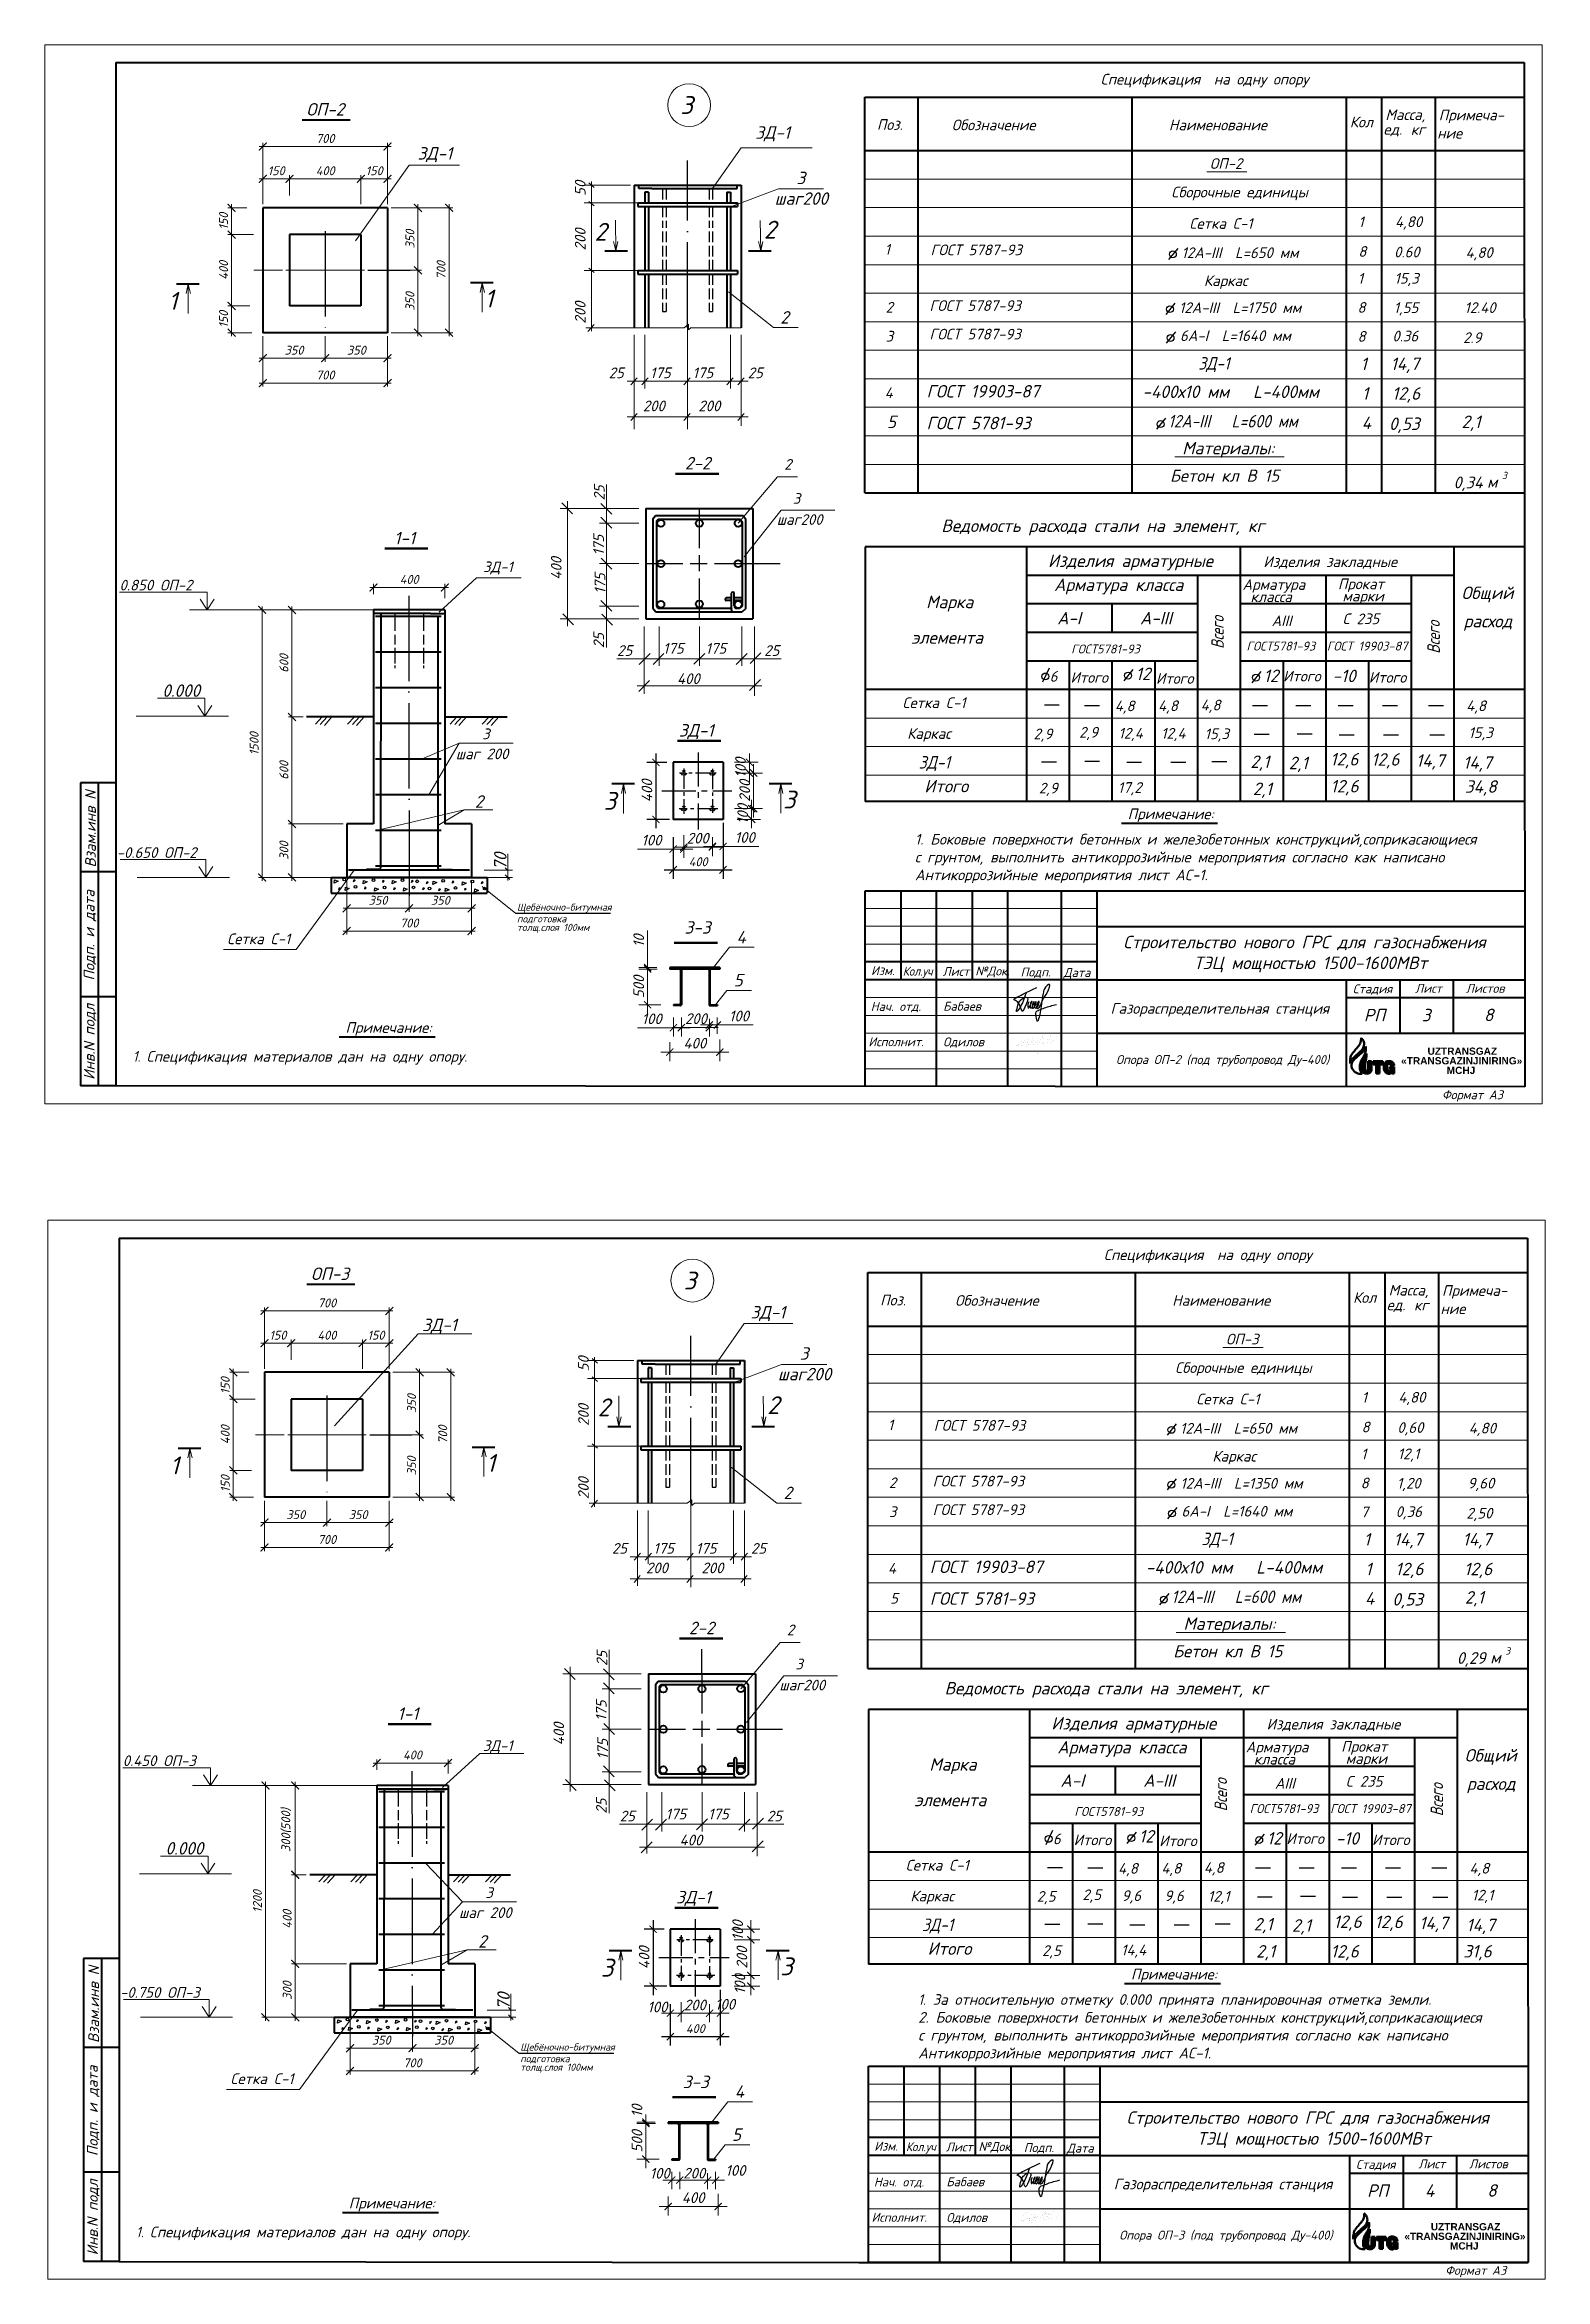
# Model space of a CAD drawing. Extents: x 108150 to 142535, y -18867 to -9422.
# Drawn here: x 136147 to 136568, y -16392 to -15765 of the extents above; entities that cross this region are included whole.
import ezdxf

# ---------------------------------------------------------------- set-up
doc = ezdxf.new("R2010")
doc.units = 0
doc.header["$MEASUREMENT"] = 0
doc.header["$PDMODE"] = 32
doc.header["$PDSIZE"] = 0.6
for name, pattern in [('ACAD_ISO04W100', [30, 24, -3, 0, -3]), ('JIS_02_0.7', [1.35, 0.75, -0.6]), ('осевая2', [28.575, 19.05, -3.175, 3.175, -3.175]), ('штриховая2', [9.525, 6.35, -3.175])]:
    doc.linetypes.add(name, pattern=pattern)
doc.layers.add('12321', color=7, linetype='Continuous')
doc.layers.add('PDF2_Text', color=5, linetype='Continuous')
for name, color, linetype, lineweight in [('SNOVNOY', 3, 'Continuous', 70), ('Выносные', 8, 'Continuous', 15), ('Главные', 1, 'Continuous', 40), ('надписи', 2, 'Continuous', 15), ('Осевые', 8, 'ACAD_ISO04W100', 30), ('Основные', 4, 'Continuous', 40), ('Пунктирные', 253, 'штриховая2', 30), ('Размер', 8, 'Continuous', 30), ('РАЗМЕРЫ', 8, 'Continuous', 30), ('Размеры1', 252, 'Continuous', 15), ('Рамки', 6, 'Continuous', 40), ('Слой1', 1, 'Continuous', 60), ('Текст', 2, 'Continuous', 15)]:
    doc.layers.add(name, color=color, linetype=linetype, lineweight=lineweight)
doc.styles.add('PDF Arial', font='arial.ttf')
doc.styles.add('ГОСТ', font='isocpeur.ttf', dxfattribs={"oblique": 15, "height": 2.5})
doc.styles.add('ГОСТ 300', font='isocpeui.ttf', dxfattribs={"height": 300})
doc.styles.add('ГОСТ09', font='isocpeur.ttf', dxfattribs={"width": 0.9, "oblique": 15, "height": 3.5})
doc.styles.add('ГОСТ2.5', font='isocpeur.ttf', dxfattribs={"oblique": 15, "height": 2.5})
doc.styles.add('ГОСТ3', font='isocpeur.ttf', dxfattribs={"oblique": 15, "height": 3})
doc.styles.add('ГОСТ3.5', font='isocpeur.ttf', dxfattribs={"oblique": 15, "height": 3.5})
doc.linetypes.add('388', pattern='A,2,[1,a,S=0.2,R=0,X=0,Y=0],2', length=4)
doc.dimstyles.new('20', dxfattribs={"dimtxt": 3.5, "dimasz": 2.2, "dimexe": 1, "dimexo": 1, "dimgap": 1, "dimtad": 1, "dimdec": 0, "dimlfac": 20, "dimtxsty": 'ГОСТ', "dimblk": 'ARCHTICK', "dimcen": 3, "dimdle": 1, "dimclrd": 256, "dimclre": 256, "dimclrt": 2, "dimadec": 0, "dimazin": 0, "dimtfac": 1, "dimtdec": 0, "dimtmove": 1, "dimatfit": 3, "dimfxl": 3, "dimlwd": -1, "dimlwe": -1, "dimarcsym": 0})
doc.dimstyles.new('25', dxfattribs={"dimtxt": 2.7, "dimasz": 2, "dimexe": 2.5, "dimexo": 1, "dimgap": 1, "dimtad": 1, "dimdec": 0, "dimlfac": 25, "dimtxsty": 'ГОСТ', "dimblk": 'OBLIQUE', "dimcen": 25, "dimdle": 2.5, "dimclrd": 256, "dimclre": 256, "dimclrt": 2, "dimadec": 0, "dimazin": 0, "dimtfac": 1, "dimtdec": 0, "dimtmove": 0, "dimatfit": 3, "dimldrblk": 'DOTSMALL', "dimlwd": -1, "dimlwe": -1, "dimarcsym": 0})
doc.dimstyles.new('50', dxfattribs={"dimtxt": 3.5, "dimasz": 2, "dimexe": 2.5, "dimexo": 1, "dimgap": 1, "dimtad": 1, "dimdec": 0, "dimlfac": 50, "dimtxsty": 'ГОСТ3.5', "dimblk": 'ARCHTICK', "dimcen": 2.5, "dimdle": 2.5, "dimclrd": 256, "dimclre": 256, "dimclrt": 2, "dimadec": 3, "dimazin": 0, "dimtfac": 1, "dimtdec": 0, "dimtmove": 1, "dimatfit": 3, "dimldrblk": 'DOTSMALL', "dimfxl": 1, "dimlwd": -1, "dimlwe": -1, "dimarcsym": 0})

msp = doc.modelspace()

# ---------------------------------------------------------------- texts
at = {"layer": 'PDF2_Text', "char_height": 2.027069, "attachment_point": 7, "style": 'PDF Arial'}
for s, insert in [('{\\fArial|b1|i0|c204|p34;UZTRANSGAZ}', (136534.6813, -16048.5877)), ('{\\fArial|b1|i0|c204|p34;«TRANSGAZINJINIRING»}', (136527.266, -16051.2771)), ('{\\fArial|b1|i0|c204|p34;MCHJ}', (136540.0482, -16053.9665)), ('{\\fArial|b1|i0|c204|p34;«TRANSGAZINJINIRING»}', (136528.1755, -16380.9423)), ('{\\fArial|b1|i0|c204|p34;UZTRANSGAZ}', (136535.5909, -16378.2529)), ('{\\fArial|b1|i0|c204|p34;MCHJ}', (136540.9577, -16383.6316))]:
    msp.add_mtext(s, dxfattribs=dict(at, insert=insert))
at = {"layer": 'SNOVNOY', "color": 3, "char_height": 3.5, "width": 108.046652, "attachment_point": 1}
for insert in [(136449.2369, -16015.196), (136450.1465, -16344.8612)]:
    msp.add_mtext('\\pi0.10079;{\\fISOCPEUR|b0|i1|c204|p34;Строительство нового ГРС для газоснабжения \\P\\pi19.88905;ТЭЦ мощностью 1500-1600МВт}', dxfattribs=dict(at, insert=insert))
at = {"layer": 'Выносные', "color": 2, "char_height": 3, "width": 184.427181, "attachment_point": 1, "style": 'ГОСТ'}
for insert in [(136445.7544, -16034.0622), (136446.664, -16363.7274)]:
    msp.add_mtext('Газораспределительная станция {\\fTimes New Roman|b1|i0|c204|p18;\\Q0; }', dxfattribs=dict(at, insert=insert))
at = {"layer": 'надписи', "color": 2, "lineweight": 30, "oblique": 15}
for s, height, style, p in [('ОП-2', 3.5, 'ГОСТ', (136220.2147, -15785.1751)), ('3', 5, 'ГОСТ', (136325.1091, -15784.7256)), ('ЗД-1', 3.5, 'ГОСТ', (136346.1097, -15791.6837)), ('ЗД-1', 3.5, 'ГОСТ', (136251.3776, -15797.5231)), ('3', 3.5, 'ГОСТ', (136357.6771, -15804.4096)), ('шаг200', 3.5, 'ГОСТ', (136351.5517, -15810.1951)), ('2', 5, 'ГОСТ', (136301.0161, -15820.2682)), ('2', 5, 'ГОСТ', (136348.5302, -15819.6636)), ('1', 5, 'ГОСТ', (136181.4923, -15839.6602)), ('1', 5, 'ГОСТ', (136270.1702, -15838.9816)), ('2', 3.5, 'ГОСТ', (136353.1383, -15843.5065)), ('25', 3, 'ГОСТ3', (136304.9948, -15858.8174)), ('175', 3, 'ГОСТ3', (136316.5999, -15858.8174)), ('175', 3, 'ГОСТ3', (136328.5273, -15858.8174)), ('25', 3, 'ГОСТ3', (136344.0007, -15858.8174)), ('200', 3, 'ГОСТ3', (136314.5912, -15868.0991)), ('200', 3, 'ГОСТ3', (136330.1585, -15868.0991)), ('2-2', 3.5, 'ГОСТ3.5', (136326.3897, -15884.4055)), ('1-1', 3.5, 'ГОСТ3.5', (136244.823, -15905.4082)), ('Изделия арматурные', 3.5, 'ГОСТ', (136428.2304, -15911.7799)), ('Изделия закладные', 3, 'ГОСТ3', (136488.6146, -15911.7799)), ('Арматура класса', 3.5, 'ГОСТ', (136429.9288, -15918.4947)), ('Арматура', 3, 'ГОСТ3', (136482.7657, -15918.1818)), ('Прокат', 3, 'ГОСТ3', (136509.538, -15918.0095)), ('Общий', 3.5, 'ГОСТ', (136544.1936, -15920.7669)), ('Марка ', 3.5, 'ГОСТ', (136394.0341, -15923.3169)), ('класса', 3, 'ГОСТ3', (136485.028, -15921.5985)), ('марки', 3, 'ГОСТ3', (136510.7948, -15921.4261)), ('А-I', 3.5, 'ГОСТ', (136430.7951, -15927.8462)), ('А-III', 3.5, 'ГОСТ', (136454.0268, -15927.8462)), ('АIII', 3, 'ГОСТ3', (136490.9327, -15928.3568)), ('С 235', 3, 'ГОСТ3', (136510.8482, -15927.8022)), ('расход', 3.5, 'ГОСТ', (136544.7854, -15928.7114)), (' элемента', 3.5, 'ГОСТ', (136387.6157, -15933.2874)), ('ГОСТ5781-93', 2.5, 'ГОСТ2.5', (136434.7068, -15936.0065)), ('ГОСТ5781-93', 2.5, 'ГОСТ2.5', (136483.879, -15935.1977)), ('ГОСТ 19903-87', 2.5, 'ГОСТ2.5', (136506.4409, -15935.1977)), ('6', 3, 'ГОСТ3', (136428.6985, -15943.9451)), ('Итого', 3, 'ГОСТ3', (136434.5153, -15944.2388)), ('  12', 3.5, 'ГОСТ', (136448.3584, -15943.4795)), ('Итого', 3, 'ГОСТ3', (136458.4955, -15944.5061)), ('  12', 3.5, 'ГОСТ', (136484.2464, -15944.0312)), ('Итого', 3, 'ГОСТ3', (136494.161, -15943.8705)), ('Итого', 3, 'ГОСТ3', (136518.1976, -15944.2087)), ('Сетка С-1 ', 3, 'ГОСТ3', (136387.403, -15951.3311)), ('4,8', 3, 'ГОСТ3', (136446.9684, -15952.2211)), ('4,8', 3, 'ГОСТ3', (136459.109, -15952.1846)), ('4,8', 3, 'ГОСТ3', (136471.0574, -15951.9904)), ('4,8', 3, 'ГОСТ3', (136545.528, -15952.1906)), ('ЗД-1', 3.5, 'ГОСТ3.5', (136324.6749, -15959.326)), ('15,3', 3, 'ГОСТ3', (136472.1488, -15960.0509)), ('15,3', 3, 'ГОСТ3', (136546.166, -15959.7204)), ('3', 5, 'ГОСТ', (136303.5896, -15979.8654)), ('3', 5, 'ГОСТ', (136353.9045, -15979.4877)), ('3-3', 3.5, 'ГОСТ3.5', (136326.2555, -16014.6029)), ('4', 3.5, 'ГОСТ', (136340.8353, -16017.314)), ('5', 3.5, 'ГОСТ', (136340.0445, -16029.3806)), ('ОП-3', 3.5, 'ГОСТ', (136221.499, -16111.7259)), ('3', 5, 'ГОСТ', (136326.0186, -16114.3908)), ('ЗД-1', 3.5, 'ГОСТ', (136252.6621, -16126.0657)), ('ЗД-1', 3.5, 'ГОСТ', (136344.7978, -16122.5165)), ('шаг200', 3.5, 'ГОСТ', (136352.4612, -16139.8602)), ('3', 3.5, 'ГОСТ', (136358.5867, -16134.0747)), ('2', 5, 'ГОСТ', (136301.9257, -16149.9334)), ('2', 5, 'ГОСТ', (136349.4397, -16149.3288)), ('1', 5, 'ГОСТ', (136181.9677, -16166.2111)), ('1', 5, 'ГОСТ', (136270.6455, -16165.5324)), ('2', 3.5, 'ГОСТ', (136354.0478, -16173.1717)), ('25', 3, 'ГОСТ3', (136305.9044, -16188.4826)), ('175', 3, 'ГОСТ3', (136317.5094, -16188.4826)), ('175', 3, 'ГОСТ3', (136329.4369, -16188.4826)), ('25', 3, 'ГОСТ3', (136344.9103, -16188.4826)), ('200', 3, 'ГОСТ3', (136315.4601, -16193.9558)), ('200', 3, 'ГОСТ3', (136331.0273, -16193.9558)), ('2-2', 3.5, 'ГОСТ3.5', (136327.5017, -16211.0422)), ('1-1', 3.5, 'ГОСТ3.5', (136245.7325, -16235.0734)), ('Изделия арматурные', 3.5, 'ГОСТ', (136429.14, -16237.781)), ('Изделия закладные', 3, 'ГОСТ3', (136489.5241, -16237.781)), ('Арматура класса', 3.5, 'ГОСТ', (136430.8383, -16244.4958)), ('Арматура', 3, 'ГОСТ3', (136483.6752, -16244.183)), ('Прокат', 3, 'ГОСТ3', (136510.4475, -16244.0106)), ('Марка ', 3.5, 'ГОСТ', (136394.9437, -16249.318)), ('класса', 3, 'ГОСТ3', (136485.9375, -16247.5996)), ('марки', 3, 'ГОСТ3', (136511.7044, -16247.4273)), ('Общий', 3.5, 'ГОСТ', (136545.1031, -16246.7681)), ('А-I', 3.5, 'ГОСТ', (136431.7047, -16253.8473)), ('А-III', 3.5, 'ГОСТ', (136454.9363, -16253.8473)), ('АIII', 3, 'ГОСТ3', (136491.8423, -16254.358)), ('С 235', 3, 'ГОСТ3', (136511.7577, -16253.8033)), ('расход', 3.5, 'ГОСТ', (136545.6949, -16254.7125)), (' элемента', 3.5, 'ГОСТ', (136388.5252, -16259.2886)), ('ГОСТ5781-93', 2.5, 'ГОСТ2.5', (136435.6164, -16262.0076)), ('ГОСТ5781-93', 2.5, 'ГОСТ2.5', (136484.7885, -16261.1988)), ('ГОСТ 19903-87', 2.5, 'ГОСТ2.5', (136507.3504, -16261.1988)), ('6', 3, 'ГОСТ3', (136429.608, -16269.9462)), ('Итого', 3, 'ГОСТ3', (136435.4249, -16270.2399)), ('  12', 3.5, 'ГОСТ', (136449.2679, -16269.4806)), ('Итого', 3, 'ГОСТ3', (136459.4051, -16270.5073)), ('  12', 3.5, 'ГОСТ', (136485.156, -16270.0323)), ('Итого', 3, 'ГОСТ3', (136495.0706, -16269.8716)), ('Итого', 3, 'ГОСТ3', (136519.1071, -16270.2098)), ('Сетка С-1 ', 3, 'ГОСТ3', (136388.3125, -16277.3323)), ('4,8', 3, 'ГОСТ3', (136447.878, -16278.2222)), ('4,8', 3, 'ГОСТ3', (136460.0186, -16278.1857)), ('4,8', 3, 'ГОСТ3', (136471.9669, -16277.9916)), ('4,8', 3, 'ГОСТ3', (136546.4376, -16278.1917)), ('ЗД-1', 3.5, 'ГОСТ3.5', (136323.8925, -16286.5378)), ('12,1', 3, 'ГОСТ3', (136473.0584, -16286.0521)), ('12,1', 3, 'ГОСТ3', (136547.0756, -16285.7215)), ('3', 5, 'ГОСТ', (136302.8072, -16307.0772)), ('3', 5, 'ГОСТ', (136353.1221, -16306.6995)), ('3-3', 3.5, 'ГОСТ3.5', (136325.777, -16338.3526)), ('4', 3.5, 'ГОСТ', (136340.3568, -16341.0637)), ('5', 3.5, 'ГОСТ', (136339.566, -16353.1304))]:
    msp.add_text(s, height=height, dxfattribs=dict(at, style=style)).set_placement(p)
for s, style, p in [('50', 'ГОСТ3', (136298.5207, -15807.7035)), ('200', 'ГОСТ3', (136298.5207, -15823.0018)), ('200', 'ГОСТ3', (136298.5207, -15843.5168)), ('Взам.инв N', 'ГОСТ', (136161.156, -15996.0326)), ('Подп. и дата', 'ГОСТ', (136160.7842, -16027.7538)), ('Инв.N подл', 'ГОСТ', (136160.816, -16055.5775)), ('50', 'ГОСТ3', (136299.4302, -16137.3686)), ('200', 'ГОСТ3', (136299.4302, -16152.667)), ('200', 'ГОСТ3', (136299.4302, -16173.182)), ('Взам.инв N', 'ГОСТ', (136162.0655, -16325.6977)), ('Подп. и дата', 'ГОСТ', (136161.6938, -16357.4189)), ('Инв.N подл', 'ГОСТ', (136161.7256, -16385.2426))]:
    msp.add_text(s, height=3, rotation=90, dxfattribs=dict(at, style=style)).set_placement(p)
at = {"layer": 'надписи', "color": 2, "lineweight": 30, "style": 'ГОСТ', "oblique": 15, "width": 0.8}
for p in [(136477.5258, -15934.7138), (136538.1315, -15936.0919), (136478.4353, -16260.715), (136539.041, -16262.0931)]:
    msp.add_text('Всего', height=3.5, rotation=90, dxfattribs=at).set_placement(p)
at = {"layer": 'надписи', "color": 2, "style": 'ГОСТ3', "oblique": 15}
msp.add_text('Примечание:  ', height=3, dxfattribs=at).set_placement((136450.5738, -15982.5023))
at = {"layer": 'надписи', "style": 'ГОСТ3', "oblique": 15}
for p in [(136231.1753, -16042.4184), (136451.4834, -16307.89), (136232.0849, -16372.0836)]:
    msp.add_text('Примечание:  ', height=3, dxfattribs=at).set_placement(p)
at = {"layer": 'Текст', "oblique": 15}
for s, height, style, p in [('Спецификация  на одну опору', 3, 'ГОСТ3', (136442.9813, -15776.476)), ('Кол', 3, 'ГОСТ3', (136512.8799, -15788.4748)), ('Масса,', 3, 'ГОСТ3', (136522.8573, -15786.4085)), ('Примеча-', 3, 'ГОСТ3', (136537.8143, -15786.5066)), ('Поз.', 3, 'ГОСТ3', (136380.2265, -15789.1919)), ('Обозначение', 3, 'ГОСТ3', (136401.2458, -15789.2934)), ('Наименование', 3, 'ГОСТ3', (136462.1372, -15789.2934)), ('ед.', 3, 'ГОСТ3', (136522.3208, -15790.5371)), ('кг', 3, 'ГОСТ3', (136529.9783, -15790.5905)), ('ние', 3, 'ГОСТ3', (136537.3918, -15791.6147)), ('ОП-2', 3, 'ГОСТ3', (136473.6166, -15800.126)), ('Сборочные единицы', 3, 'ГОСТ3', (136462.8055, -15808.126)), ('Сетка С-1', 3, 'ГОСТ3', (136467.8851, -15816.9357)), ('1', 3, 'ГОСТ3', (136515.282, -15816.4771)), ('4,80', 3, 'ГОСТ3', (136525.5735, -15816.44)), ('1', 3, 'ГОСТ3', (136382.3982, -15824.1845)), ('ГОСТ 5787-93', 3, 'ГОСТ3', (136395.2624, -15824.3356)), ('12А-III  L=650 мм', 3, 'ГОСТ3', (136465.6583, -15825.1331)), ('8', 3, 'ГОСТ3', (136515.2549, -15824.7785)), ('0.60', 3, 'ГОСТ3', (136525.296, -15824.936)), ('4,80', 3, 'ГОСТ3', (136545.3513, -15825.092)), ('1', 3, 'ГОСТ3', (136515.1033, -15832.3396)), ('15,3', 3, 'ГОСТ3', (136525.3948, -15832.3024)), ('Каркас', 3, 'ГОСТ3', (136471.9501, -15832.9718)), ('2', 3, 'ГОСТ3', (136382.6858, -15840.4291)), ('ГОСТ 5787-93', 3, 'ГОСТ3', (136394.9607, -15839.9682)), ('12А-III  L=1750 мм', 3, 'ГОСТ3', (136464.9568, -15840.5551)), ('8', 3, 'ГОСТ3', (136515.0007, -15840.4793)), ('1,55', 3, 'ГОСТ3', (136525.1848, -15840.5473)), ('12.40', 3, 'ГОСТ3', (136545.0246, -15840.5313)), ('3', 3, 'ГОСТ3', (136382.6858, -15848.5479)), ('ГОСТ 5787-93', 3, 'ГОСТ3', (136394.9607, -15847.9682)), ('6A-I  L=1640 мм', 3, 'ГОСТ3', (136465.2491, -15848.3944)), ('8', 3, 'ГОСТ3', (136515.0367, -15848.5906)), ('0.36', 3, 'ГОСТ3', (136524.8178, -15848.5057)), ('2.9', 3, 'ГОСТ3', (136544.6557, -15848.9511)), ('1', 3.5, 'ГОСТ', (136515.8893, -15856.5367)), ('14,7', 3.5, 'ГОСТ', (136524.3047, -15856.5367)), ('ГОСТ 19903-87', 3.5, 'ГОСТ3.5', (136394.1496, -15864.2432)), ('-400х10 мм   L-400мм', 3.5, 'ГОСТ3.5', (136454.7196, -15864.3731)), ('4', 3, 'ГОСТ3', (136382.4226, -15864.4078)), ('1', 3.5, 'ГОСТ', (136516.3098, -15864.8507)), ('12,6', 3.5, 'ГОСТ', (136524.7252, -15864.8507)), ('5', 3.5, 'ГОСТ', (136383.0426, -15872.8213)), ('ГОСТ 5781-93', 3.5, 'ГОСТ3.5', (136394.1496, -15873.1522)), ('4', 3.5, 'ГОСТ', (136516.2098, -15873.098)), ('0,53', 3.5, 'ГОСТ', (136523.882, -15873.3531)), ('2,1', 3.5, 'ГОСТ', (136544.2231, -15872.7995)), ('Материалы:', 3.5, 'ГОСТ', (136465.8606, -15880.1635)), ('Бетон кл В 15', 3.4, 'ГОСТ', (136462.4385, -15887.8582)), ('3', 2, 'ГОСТ', (136555.5595, -15887.0852)), ('0,34', 3.3, 'ГОСТ', (136541.9806, -15889.7075)), ('м', 3.3, 'ГОСТ', (136551.3617, -15889.5706)), ('Ведомость расхода стали на элемент, кг', 3.5, 'ГОСТ', (136398.3131, -15901.9514)), ('-10', 3.5, 'ГОСТ3.5', (136507.9908, -15944.0698)), ('Каркас', 3, 'ГОСТ3', (136388.7083, -15959.9737)), ('2,9', 3, 'ГОСТ3', (136424.1578, -15960.0782)), ('2,9', 3, 'ГОСТ3', (136436.9491, -15959.6264)), ('12,4', 3, 'ГОСТ3', (136447.9887, -15959.8762)), ('12,4', 3, 'ГОСТ3', (136459.9549, -15959.9113)), ('2,1', 3.5, 'ГОСТ', (136484.9935, -15968.1254)), ('2,1', 3.5, 'ГОСТ', (136495.7565, -15968.4689)), ('12,6', 3.5, 'ГОСТ', (136507.3931, -15967.4301)), ('12,6', 3.5, 'ГОСТ', (136518.9145, -15967.4822)), ('14,7', 3.5, 'ГОСТ', (136531.4476, -15967.7911)), ('14,7', 3.5, 'ГОСТ', (136544.6647, -15968.3543)), ('Итого ', 3.5, 'ГОСТ', (136393.54, -15974.9578)), ('2,9', 3, 'ГОСТ3', (136425.6672, -15975.2815)), ('17,2', 3, 'ГОСТ3', (136447.8092, -15975.1047)), ('2,1', 3.5, 'ГОСТ', (136485.6917, -15975.7215)), ('12,6', 3.5, 'ГОСТ', (136507.4504, -15974.9939)), ('34,8', 3.5, 'ГОСТ', (136545.1484, -15975.0882)), ('Опора ОП-2 (под трубопровод Ду-400)', 2.5, 'ГОСТ2.5', (136447.3126, -16051.1535)), ('Спецификация  на одну опору', 3, 'ГОСТ3', (136443.8908, -16106.1412)), ('Поз.', 3, 'ГОСТ3', (136381.136, -16118.8571)), ('Обозначение', 3, 'ГОСТ3', (136402.1554, -16118.9586)), ('Наименование', 3, 'ГОСТ3', (136463.0467, -16118.9586)), ('Кол', 3, 'ГОСТ3', (136513.7895, -16118.14)), ('Масса,', 3, 'ГОСТ3', (136523.7669, -16116.0737)), ('Примеча-', 3, 'ГОСТ3', (136538.7239, -16116.1717)), ('ед.', 3, 'ГОСТ3', (136523.2304, -16120.2023)), ('кг', 3, 'ГОСТ3', (136530.8879, -16120.2557)), ('ние', 3, 'ГОСТ3', (136538.3013, -16121.2799)), ('ОП-3', 3, 'ГОСТ3', (136478.1484, -16129.7912)), ('Сборочные единицы', 3, 'ГОСТ3', (136463.8793, -16137.7911)), ('Сетка С-1', 3, 'ГОСТ3', (136469.8275, -16146.6009)), ('1', 3, 'ГОСТ3', (136516.1916, -16146.1423)), ('4,80', 3, 'ГОСТ3', (136526.4831, -16146.1052)), ('1', 3, 'ГОСТ3', (136383.3078, -16153.8497)), ('ГОСТ 5787-93', 3, 'ГОСТ3', (136396.1719, -16154.0008)), ('12А-III  L=650 мм', 3, 'ГОСТ3', (136465.2415, -16154.7982)), ('8', 3, 'ГОСТ3', (136516.1644, -16154.4436)), ('0,60', 3, 'ГОСТ3', (136526.2056, -16154.6012)), ('4,80', 3, 'ГОСТ3', (136546.2608, -16154.7572)), ('Каркас', 3, 'ГОСТ3', (136474.3186, -16162.6369)), ('1', 3, 'ГОСТ3', (136516.0129, -16162.0047)), ('12,1', 3, 'ГОСТ3', (136526.3044, -16161.9676)), ('2', 3, 'ГОСТ3', (136383.5954, -16170.0943)), ('ГОСТ 5787-93', 3, 'ГОСТ3', (136395.8703, -16169.6333)), ('12А-III  L=1350 мм', 3, 'ГОСТ3', (136465.3484, -16170.2203)), ('8', 3, 'ГОСТ3', (136515.9103, -16170.1445)), ('1,20', 3, 'ГОСТ3', (136526.0943, -16170.2125)), ('9,60', 3, 'ГОСТ3', (136545.9342, -16170.1965)), ('3', 3, 'ГОСТ3', (136383.5954, -16178.213)), ('ГОСТ 5787-93', 3, 'ГОСТ3', (136395.8703, -16177.6333)), ('6A-I  L=1640 мм', 3, 'ГОСТ3', (136465.6407, -16178.0596)), ('7', 3, 'ГОСТ3', (136515.9463, -16178.2557)), ('0,36', 3, 'ГОСТ3', (136525.7273, -16178.1709)), ('2,50', 3, 'ГОСТ3', (136545.5653, -16178.6163)), ('1', 3.5, 'ГОСТ', (136516.7989, -16186.2018)), ('14,7', 3.5, 'ГОСТ', (136525.2143, -16186.2018)), ('14,7', 3.5, 'ГОСТ', (136544.512, -16186.2018)), ('4', 3, 'ГОСТ3', (136383.3321, -16194.0729)), ('ГОСТ 19903-87', 3.5, 'ГОСТ3.5', (136395.0591, -16193.9083)), ('-400х10 мм   L-400мм', 3.5, 'ГОСТ3.5', (136455.6291, -16194.0383)), ('1', 3.5, 'ГОСТ', (136517.2194, -16194.5159)), ('12,6', 3.5, 'ГОСТ', (136525.6347, -16194.5159)), ('12,6', 3.5, 'ГОСТ', (136544.9325, -16194.5159)), ('4', 3.5, 'ГОСТ', (136517.1193, -16202.7631)), ('2,1', 3.5, 'ГОСТ', (136545.1326, -16202.4647)), ('5', 3, 'ГОСТ3', (136383.9521, -16202.4865)), ('ГОСТ 5781-93', 3.5, 'ГОСТ3.5', (136395.0591, -16202.8173)), ('0,53', 3.5, 'ГОСТ', (136524.7916, -16203.0182)), ('Материалы:', 3.5, 'ГОСТ', (136466.2058, -16209.8287)), ('Бетон кл В 15', 3.4, 'ГОСТ', (136463.348, -16217.5234)), ('0,29', 3.3, 'ГОСТ', (136542.8902, -16219.3727)), ('м', 3.3, 'ГОСТ', (136552.2713, -16219.2357)), ('3', 2, 'ГОСТ', (136556.4691, -16216.7504)), ('Ведомость расхода стали на элемент, кг', 3.5, 'ГОСТ', (136399.2226, -16227.9525)), ('-10', 3.5, 'ГОСТ3.5', (136508.9003, -16270.0709)), ('Каркас', 3, 'ГОСТ3', (136389.6179, -16285.9748)), ('2,5', 3, 'ГОСТ3', (136425.0674, -16286.0794)), ('2,5', 3, 'ГОСТ3', (136437.8586, -16285.6275)), ('9,6', 3, 'ГОСТ3', (136448.8983, -16285.8773)), ('9,6', 3, 'ГОСТ3', (136460.8645, -16285.9124)), ('2,1', 3.5, 'ГОСТ', (136485.9031, -16294.1265)), ('2,1', 3.5, 'ГОСТ', (136496.6661, -16294.47)), ('12,6', 3.5, 'ГОСТ', (136508.3027, -16293.4312)), ('12,6', 3.5, 'ГОСТ', (136519.8241, -16293.4834)), ('14,7', 3.5, 'ГОСТ', (136532.3572, -16293.7922)), ('14,7', 3.5, 'ГОСТ', (136545.5742, -16294.3554)), ('Итого ', 3.5, 'ГОСТ', (136394.4495, -16300.9589)), ('2,5', 3, 'ГОСТ3', (136426.5768, -16301.2827)), ('14,4', 3, 'ГОСТ3', (136448.7187, -16301.1058)), ('2,1', 3.5, 'ГОСТ', (136486.6013, -16301.7227)), ('12,6', 3.5, 'ГОСТ', (136507.5074, -16301.7227)), ('31,6', 3.5, 'ГОСТ', (136544.7073, -16301.7227)), ('Опора ОП-3 (под трубопровод Ду-400)', 2.5, 'ГОСТ2.5', (136448.2221, -16380.8186))]:
    msp.add_text(s, height=height, dxfattribs=dict(at, style=style)).set_placement(p)
at = {"layer": 'Текст', "oblique": 15, "width": 0.9}
for s, height, style, p in [('ЗД-1', 3.5, 'ГОСТ09', (136470.3691, -15856.4128)), ('12А-III   L=600 мм', 3.5, 'ГОСТ09', (136461.9124, -15872.6327)), ('ЗД-1', 3.5, 'ГОСТ09', (136391.9645, -15968.2935)), ('Кол.уч', 2.5, 'ГОСТ', (136387.4823, -16026.3701)), ('ЗД-1', 3.5, 'ГОСТ09', (136471.2787, -16186.0779)), ('12А-III   L=600 мм', 3.5, 'ГОСТ09', (136462.822, -16202.2979)), ('ЗД-1', 3.5, 'ГОСТ09', (136392.8741, -16294.2946)), ('Кол.уч', 2.5, 'ГОСТ', (136388.3918, -16356.0352))]:
    msp.add_text(s, height=height, dxfattribs=dict(at, style=style)).set_placement(p)
at = {"layer": 'Текст', "color": 2, "lineweight": 30, "oblique": 15}
for s, height, style, p in [('2', 3, 'ГОСТ3', (136354.2371, -15884.4854)), ('3', 3, 'ГОСТ3', (136356.6404, -15894.0583)), ('шаг200', 3, 'ГОСТ3', (136352.149, -15899.9535)), ('ЗД-1', 3, 'ГОСТ3', (136269.7508, -15913.2272)), (' 0.850 ОП-2', 3, 'ГОСТ3', (136165.8808, -15918.3541)), ('25', 3, 'ГОСТ3', (136307.3699, -15936.6892)), ('175', 3, 'ГОСТ3', (136320.2296, -15936.1104)), ('175', 3, 'ГОСТ3', (136332.1571, -15936.1104)), ('25', 3, 'ГОСТ3', (136348.6206, -15936.6892)), ('400', 3, 'ГОСТ3', (136324.1752, -15944.5933)), ('0.000', 3.5, 'ГОСТ', (136179.7788, -15948.1788)), ('3', 3, 'ГОСТ3', (136269.5107, -15960.0613)), ('шаг 200', 3, 'ГОСТ3', (136262.121, -15965.6768)), ('2', 3.5, 'ГОСТ', (136267.4552, -15979.2809)), ('-0.650 ОП-2', 3, 'ГОСТ3', (136167.0027, -15993.3546)), ('Сетка С-1', 3, 'ГОСТ3', (136197.9833, -16017.5463)), ('2', 3, 'ГОСТ3', (136354.9699, -16211.3503)), ('3', 3, 'ГОСТ3', (136357.3733, -16220.9231)), ('шаг200', 3, 'ГОСТ3', (136352.8818, -16226.8184)), ('ЗД-1', 3, 'ГОСТ3', (136269.701, -16243.8012)), ('25', 3, 'ГОСТ3', (136308.1027, -16263.554)), ('175', 3, 'ГОСТ3', (136320.9625, -16262.9753)), ('175', 3, 'ГОСТ3', (136332.8899, -16262.9753)), ('25', 3, 'ГОСТ3', (136349.3534, -16263.554)), ('400', 3, 'ГОСТ3', (136324.8985, -16270.2673)), ('0.000', 3.5, 'ГОСТ', (136180.6883, -16272.844)), ('3', 3, 'ГОСТ3', (136270.4202, -16285.0162)), ('шаг 200', 3, 'ГОСТ3', (136263.0306, -16290.6317)), ('2', 3.5, 'ГОСТ', (136268.3702, -16298.9461)), ('Сетка С-1', 3, 'ГОСТ3', (136198.8983, -16337.2114))]:
    msp.add_text(s, height=height, dxfattribs=dict(at, style=style)).set_placement(p)
for s, height, rotation, style, p in [('25', 3, 90, 'ГОСТ3', (136303.853, -15893.0956)), ('175', 3, 90, 'ГОСТ3', (136303.6692, -15908.5338)), ('400', 3, 90, 'ГОСТ3', (136291.7851, -15915.3491)), ('175', 3, 90, 'ГОСТ3', (136304.0736, -15919.3187)), ('25', 3, 90, 'ГОСТ3', (136303.7185, -15934.5171)), ('70', 3.5, 89.9746923, 'ГОСТ', (136276.3548, -15996.7326)), ('25', 3, 90, 'ГОСТ3', (136304.5858, -16219.9604)), ('175', 3, 90, 'ГОСТ3', (136304.402, -16235.3987)), ('400', 3, 90, 'ГОСТ3', (136292.5179, -16242.214)), ('175', 3, 90, 'ГОСТ3', (136304.8065, -16246.1836)), ('25', 3, 90, 'ГОСТ3', (136304.4513, -16261.3819)), ('70', 3.5, 89.9746923, 'ГОСТ', (136277.2697, -16316.3977))]:
    msp.add_text(s, height=height, rotation=rotation, dxfattribs=dict(at, style=style)).set_placement(p)
at = {"layer": 'Текст', "color": 2, "style": 'ГОСТ 300'}
for s, p in [('подготовка', (136279.2784, -16011.4209)), ('Щебёночно-битумная', (136279.2784, -16008.1544)), ('толщ.слоя 100мм ', (136279.2784, -16013.8241)), ('подготовка', (136280.1918, -16331.0861)), ('Щебёночно-битумная', (136280.1918, -16327.8196)), ('толщ.слоя 100мм ', (136280.1918, -16333.4893))]:
    msp.add_text(s, height=2, dxfattribs=at).set_placement(p)
at = {"layer": 'Текст', "lineweight": 25, "style": 'ГОСТ', "oblique": 15}
for p in [(136377.8452, -16046.1662), (136378.7333, -16375.8314)]:
    msp.add_text('Исполнит.', height=2.5, dxfattribs=at).set_placement(p)
at = {"layer": 'Текст', "lineweight": 30, "style": 'ГОСТ3', "oblique": 15}
for s, p in [(' 0.450 ОП-3', (136166.7904, -16248.0192)), ('-0.750 ОП-3', (136167.9176, -16313.0198))]:
    msp.add_text(s, height=3, dxfattribs=at).set_placement(p)
at = {"layer": 'Текст', "color": 2, "char_height": 3, "width": 177.318806, "attachment_point": 1, "style": 'ГОСТ09'}
for s, insert in [('{\\W1;1. Боковые поверхности бетонных и железобетонных конструкций,соприкасающиеся\\Pс грунтом, выполнить антикоррозийные мероприятия согласно как написано\\PАнтикоррозийные мероприятия лист АС-1.}', (136390.8988, -15986.6104)), ('\\pt30;1. {\\W1;Спецификация материалов дан на одну опору.}', (136171.5003, -16047.5103)), ('1.{\\W1; За относительную отметку 0.000 принята планировочная отметка земли. \\P2. Боковые поверхности бетонных и железобетонных конструкций,соприкасающиеся\\Pс грунтом, выполнить антикоррозийные мероприятия согласно как написано\\PАнтикоррозийные мероприятия лист АС-1.}', (136391.8084, -16311.9981)), ('\\pt30;1. {\\W1;Спецификация материалов дан на одну опору.}', (136172.4099, -16377.1754))]:
    msp.add_mtext(s, dxfattribs=dict(at, insert=insert))
at = {"layer": 'Текст', "width": 865.941396, "attachment_point": 1}
for s, insert, char_height, style in [('{\\fISOCPEUR|b0|i0|c204|p34;Изм.}', (136378.5794, -16023.719), 2.5, 'ГОСТ'), ('{\\fISOCPEUR|b0|i0|c204|p34;№Док.}', (136407.8257, -16023.8134), 2.5, 'ГОСТ'), ('{\\fISOCPEUR|b0|i0|c204|p34;Лист}', (136398.6594, -16023.9317), 2.5, 'ГОСТ'), ('{\\fISOCPEUR|b0|i0|c204|p34;Подп.}', (136420.516, -16024.1137), 2.5, 'ГОСТ'), ('{\\fISOCPEUR|b0|i0|c204|p34;Дата}', (136432.585, -16024.2608), 2.5, 'ГОСТ'), ('{\\fISOCPEUR|b0|i0|c204|p34;Стадия}', (136513.706, -16028.8256), 2.5, 'ГОСТ'), ('{\\fISOCPEUR|b0|i0|c204|p34;Лист}', (136531.1812, -16028.687), 2.5, 'ГОСТ'), ('{\\fISOCPEUR|b0|i0|c204|p34;Листов}', (136545.4053, -16028.687), 2.5, 'ГОСТ'), ('Р{\\fISOCPEUR|b0|i0|c204|p34;П}', (136516.8183, -16035.6855), 3.5, 'ГОСТ'), ('3', (136533.0501, -16035.6855), 3.5, 'ГОСТ'), ('8', (136550.5159, -16035.6314), 3.5, 'ГОСТ'), ('Одилов', (136398.8196, -16043.6947), 2.5, 'ГОСТ'), ('Формат А{\\fISOCPEUR|b0|i0|c204|p34;3}', (136538.7304, -16058.528), 2.5, 'ГОСТ2.5'), ('{\\fISOCPEUR|b0|i0|c204|p34;Изм.}', (136379.489, -16353.3842), 2.5, 'ГОСТ'), ('{\\fISOCPEUR|b0|i0|c204|p34;Лист}', (136399.5689, -16353.5969), 2.5, 'ГОСТ'), ('{\\fISOCPEUR|b0|i0|c204|p34;№Док.}', (136408.7353, -16353.4786), 2.5, 'ГОСТ'), ('{\\fISOCPEUR|b0|i0|c204|p34;Подп.}', (136421.4255, -16353.7789), 2.5, 'ГОСТ'), ('{\\fISOCPEUR|b0|i0|c204|p34;Дата}', (136433.4946, -16353.926), 2.5, 'ГОСТ'), ('{\\fISOCPEUR|b0|i0|c204|p34;Стадия}', (136514.6155, -16358.4907), 2.5, 'ГОСТ'), ('{\\fISOCPEUR|b0|i0|c204|p34;Лист}', (136532.0908, -16358.3522), 2.5, 'ГОСТ'), ('{\\fISOCPEUR|b0|i0|c204|p34;Листов}', (136546.3149, -16358.3522), 2.5, 'ГОСТ'), ('Р{\\fISOCPEUR|b0|i0|c204|p34;П}', (136517.7278, -16365.3507), 3.5, 'ГОСТ'), ('4', (136533.9596, -16365.3507), 3.5, 'ГОСТ'), ('8', (136551.4254, -16365.2965), 3.5, 'ГОСТ'), ('Одилов', (136399.7077, -16373.3599), 2.5, 'ГОСТ'), ('Формат А{\\fISOCPEUR|b0|i0|c204|p34;3}', (136539.6399, -16388.1932), 2.5, 'ГОСТ2.5')]:
    msp.add_mtext(s, dxfattribs=dict(at, insert=insert, char_height=char_height, style=style))
at = {"layer": 'Текст', "color": 5, "char_height": 2.5, "width": 865.941396, "attachment_point": 1, "style": 'ГОСТ'}
for s, insert in [('Нач. отд.', (136378.4959, -16033.762)), ('Бабаев', (136398.8196, -16033.6947)), ('Нач. отд.', (136379.3841, -16363.4272)), ('Бабаев', (136399.7077, -16363.3599))]:
    msp.add_mtext(s, dxfattribs=dict(at, insert=insert))

# ---------------------------------------------------------------- blocks, each defined once
blk = doc.blocks.new('_ArchTick')
at = {"color": 0, "linetype": 'ByBlock', "const_width": 0.15}
blk.add_lwpolyline([(-0.5, -0.5), (0.5, 0.5)], dxfattribs=at)
blk = doc.blocks.new('*D3315')
at = {"layer": 'Defpoints', "color": 0, "lineweight": 0, "ltscale": 10, "transparency": 16777216}
for p in [(136215.96, -16129.45), (136215.96, -16135.11), (136208.46, -16137.61)]:
    blk.add_point(p, dxfattribs=at)
at = {"layer": 'Размеры1', "ltscale": 10, "transparency": 16777216}
for p, q in [((136207.46, -16129.45), (136216.96, -16129.45)), ((136208.46, -16136.61), (136208.46, -16128.45)), ((136215.96, -16134.11), (136215.96, -16128.45))]:
    blk.add_line(p, q, dxfattribs=at)
at = {"layer": 'Размеры1', "ltscale": 10, "transparency": 16777216, "xscale": 2.2, "yscale": 2.2, "zscale": 2.2, "rotation": 180}
blk.add_blockref('_ArchTick', (136208.46, -16129.45), dxfattribs=at)
at = {"layer": 'Размеры1', "ltscale": 10, "transparency": 16777216, "xscale": 2.2, "yscale": 2.2, "zscale": 2.2}
blk.add_blockref('_ArchTick', (136215.96, -16129.45), dxfattribs=at)
at = {"layer": 'Размеры1', "color": 2, "lineweight": 25, "ltscale": 10, "transparency": 16777216, "insert": (136212.21, -16127.2), "char_height": 2.5, "attachment_point": 5, "style": 'ГОСТ'}
blk.add_mtext('150', dxfattribs=at)
blk = doc.blocks.new('*D3316')
at = {"layer": 'Defpoints', "color": 0, "lineweight": 0, "ltscale": 10, "transparency": 16777216}
for p in [(136235.96, -16129.45), (136215.96, -16132.68), (136235.96, -16133.74)]:
    blk.add_point(p, dxfattribs=at)
at = {"layer": 'Размеры1', "ltscale": 10, "transparency": 16777216}
for p, q in [((136214.96, -16129.45), (136236.96, -16129.45)), ((136215.96, -16131.68), (136215.96, -16128.45)), ((136235.96, -16132.74), (136235.96, -16128.45))]:
    blk.add_line(p, q, dxfattribs=at)
at = {"layer": 'Размеры1', "ltscale": 10, "transparency": 16777216, "xscale": 2.2, "yscale": 2.2, "zscale": 2.2, "rotation": 180}
blk.add_blockref('_ArchTick', (136215.96, -16129.45), dxfattribs=at)
at = {"layer": 'Размеры1', "ltscale": 10, "transparency": 16777216, "xscale": 2.2, "yscale": 2.2, "zscale": 2.2}
blk.add_blockref('_ArchTick', (136235.96, -16129.45), dxfattribs=at)
at = {"layer": 'Размеры1', "color": 2, "lineweight": 25, "ltscale": 10, "transparency": 16777216, "insert": (136225.96, -16127.2), "char_height": 2.5, "attachment_point": 5, "style": 'ГОСТ'}
blk.add_mtext('400', dxfattribs=at)
blk = doc.blocks.new('*D3317')
at = {"layer": 'Defpoints', "color": 0, "lineweight": 0, "ltscale": 10, "transparency": 16777216}
for p in [(136243.46, -16129.45), (136243.46, -16135.11), (136235.96, -16137.61)]:
    blk.add_point(p, dxfattribs=at)
at = {"layer": 'Размеры1', "ltscale": 10, "transparency": 16777216}
for p, q in [((136234.96, -16129.45), (136244.46, -16129.45)), ((136235.96, -16136.61), (136235.96, -16128.45)), ((136243.46, -16134.11), (136243.46, -16128.45))]:
    blk.add_line(p, q, dxfattribs=at)
at = {"layer": 'Размеры1', "ltscale": 10, "transparency": 16777216, "xscale": 2.2, "yscale": 2.2, "zscale": 2.2, "rotation": 180}
blk.add_blockref('_ArchTick', (136235.96, -16129.45), dxfattribs=at)
at = {"layer": 'Размеры1', "ltscale": 10, "transparency": 16777216, "xscale": 2.2, "yscale": 2.2, "zscale": 2.2}
blk.add_blockref('_ArchTick', (136243.46, -16129.45), dxfattribs=at)
at = {"layer": 'Размеры1', "color": 2, "lineweight": 25, "ltscale": 10, "transparency": 16777216, "insert": (136239.71, -16127.2), "char_height": 2.5, "attachment_point": 5, "style": 'ГОСТ'}
blk.add_mtext('150', dxfattribs=at)
blk = doc.blocks.new('*D3318')
at = {"layer": 'Defpoints', "color": 0, "lineweight": 0, "ltscale": 10, "transparency": 16777216}
for p in [(136243.46, -16120.4), (136208.46, -16137.61), (136243.46, -16137.61)]:
    blk.add_point(p, dxfattribs=at)
at = {"layer": 'Размеры1', "ltscale": 10, "transparency": 16777216}
for p, q in [((136207.46, -16120.4), (136244.46, -16120.4)), ((136208.46, -16136.61), (136208.46, -16119.4)), ((136243.46, -16136.61), (136243.46, -16119.4))]:
    blk.add_line(p, q, dxfattribs=at)
at = {"layer": 'Размеры1', "ltscale": 10, "transparency": 16777216, "xscale": 2.2, "yscale": 2.2, "zscale": 2.2, "rotation": 180}
blk.add_blockref('_ArchTick', (136208.46, -16120.4), dxfattribs=at)
at = {"layer": 'Размеры1', "ltscale": 10, "transparency": 16777216, "xscale": 2.2, "yscale": 2.2, "zscale": 2.2}
blk.add_blockref('_ArchTick', (136243.46, -16120.4), dxfattribs=at)
at = {"layer": 'Размеры1', "color": 2, "lineweight": 25, "ltscale": 10, "transparency": 16777216, "insert": (136225.96, -16118.15), "char_height": 2.5, "attachment_point": 5, "style": 'ГОСТ'}
blk.add_mtext('700', dxfattribs=at)
blk = doc.blocks.new('*D3319')
at = {"layer": 'Defpoints', "color": 0, "lineweight": 0, "ltscale": 10, "transparency": 16777216}
for p in [(136208.46, -16172.61), (136225.96, -16172.61), (136225.96, -16179.77)]:
    blk.add_point(p, dxfattribs=at)
at = {"layer": 'Размеры1', "ltscale": 10, "transparency": 16777216}
for p, q in [((136208.46, -16173.61), (136208.46, -16180.77)), ((136225.96, -16173.61), (136225.96, -16180.77)), ((136207.46, -16179.77), (136226.96, -16179.77))]:
    blk.add_line(p, q, dxfattribs=at)
at = {"layer": 'Размеры1', "ltscale": 10, "transparency": 16777216, "xscale": 2.2, "yscale": 2.2, "zscale": 2.2, "rotation": 180}
blk.add_blockref('_ArchTick', (136208.46, -16179.77), dxfattribs=at)
at = {"layer": 'Размеры1', "ltscale": 10, "transparency": 16777216, "xscale": 2.2, "yscale": 2.2, "zscale": 2.2}
blk.add_blockref('_ArchTick', (136225.96, -16179.77), dxfattribs=at)
at = {"layer": 'Размеры1', "color": 2, "lineweight": 25, "ltscale": 10, "transparency": 16777216, "insert": (136217.21, -16177.52), "char_height": 2.5, "attachment_point": 5, "style": 'ГОСТ'}
blk.add_mtext('350', dxfattribs=at)
blk = doc.blocks.new('*D3320')
at = {"layer": 'Defpoints', "color": 0, "lineweight": 0, "ltscale": 10, "transparency": 16777216}
for p in [(136225.96, -16172.61), (136243.46, -16172.61), (136243.46, -16179.77)]:
    blk.add_point(p, dxfattribs=at)
at = {"layer": 'Размеры1', "ltscale": 10, "transparency": 16777216}
for p, q in [((136225.96, -16173.61), (136225.96, -16180.77)), ((136243.46, -16173.61), (136243.46, -16180.77)), ((136224.96, -16179.77), (136244.46, -16179.77))]:
    blk.add_line(p, q, dxfattribs=at)
at = {"layer": 'Размеры1', "ltscale": 10, "transparency": 16777216, "xscale": 2.2, "yscale": 2.2, "zscale": 2.2, "rotation": 180}
blk.add_blockref('_ArchTick', (136225.96, -16179.77), dxfattribs=at)
at = {"layer": 'Размеры1', "ltscale": 10, "transparency": 16777216, "xscale": 2.2, "yscale": 2.2, "zscale": 2.2}
blk.add_blockref('_ArchTick', (136243.46, -16179.77), dxfattribs=at)
at = {"layer": 'Размеры1', "color": 2, "lineweight": 25, "ltscale": 10, "transparency": 16777216, "insert": (136234.71, -16177.52), "char_height": 2.5, "attachment_point": 5, "style": 'ГОСТ'}
blk.add_mtext('350', dxfattribs=at)
blk = doc.blocks.new('*D3321')
at = {"layer": 'Defpoints', "color": 0, "lineweight": 0, "ltscale": 10, "transparency": 16777216}
for p in [(136208.46, -16179.77), (136243.46, -16179.77), (136243.46, -16186.74)]:
    blk.add_point(p, dxfattribs=at)
at = {"layer": 'Размеры1', "ltscale": 10, "transparency": 16777216}
for p, q in [((136207.46, -16186.74), (136244.46, -16186.74)), ((136208.46, -16180.77), (136208.46, -16187.74)), ((136243.46, -16180.77), (136243.46, -16187.74))]:
    blk.add_line(p, q, dxfattribs=at)
at = {"layer": 'Размеры1', "ltscale": 10, "transparency": 16777216, "xscale": 2.2, "yscale": 2.2, "zscale": 2.2, "rotation": 180}
blk.add_blockref('_ArchTick', (136208.46, -16186.74), dxfattribs=at)
at = {"layer": 'Размеры1', "ltscale": 10, "transparency": 16777216, "xscale": 2.2, "yscale": 2.2, "zscale": 2.2}
blk.add_blockref('_ArchTick', (136243.46, -16186.74), dxfattribs=at)
at = {"layer": 'Размеры1', "color": 2, "lineweight": 25, "ltscale": 10, "transparency": 16777216, "insert": (136225.96, -16184.49), "char_height": 2.5, "attachment_point": 5, "style": 'ГОСТ'}
blk.add_mtext('700', dxfattribs=at)
blk = doc.blocks.new('*D3322')
at = {"layer": 'Defpoints', "color": 0, "lineweight": 0, "ltscale": 10, "transparency": 16777216}
for p in [(136205.02, -16137.61), (136199.69, -16145.11), (136206.83, -16145.11)]:
    blk.add_point(p, dxfattribs=at)
at = {"layer": 'Размеры1', "ltscale": 10, "transparency": 16777216}
for p, q in [((136199.69, -16136.61), (136199.69, -16146.11)), ((136204.02, -16137.61), (136198.69, -16137.61)), ((136205.83, -16145.11), (136198.69, -16145.11))]:
    blk.add_line(p, q, dxfattribs=at)
at = {"layer": 'Размеры1', "ltscale": 10, "transparency": 16777216, "xscale": 2.2, "yscale": 2.2, "zscale": 2.2}
for p, rotation in [((136199.69, -16137.61), 90), ((136199.69, -16145.11), 270)]:
    blk.add_blockref('_ArchTick', p, dxfattribs=dict(at, rotation=rotation))
at = {"layer": 'Размеры1', "color": 2, "lineweight": 25, "ltscale": 10, "transparency": 16777216, "insert": (136197.44, -16141.36), "char_height": 2.5, "attachment_point": 5, "rotation": 90, "style": 'ГОСТ'}
blk.add_mtext('150', dxfattribs=at)
blk = doc.blocks.new('*D3323')
at = {"layer": 'Defpoints', "color": 0, "lineweight": 0, "ltscale": 10, "transparency": 16777216}
for p in [(136205.86, -16145.11), (136199.69, -16165.11), (136205.78, -16165.11)]:
    blk.add_point(p, dxfattribs=at)
at = {"layer": 'Размеры1', "ltscale": 10, "transparency": 16777216}
for p, q in [((136204.86, -16145.11), (136198.69, -16145.11)), ((136199.69, -16144.11), (136199.69, -16166.11)), ((136204.78, -16165.11), (136198.69, -16165.11))]:
    blk.add_line(p, q, dxfattribs=at)
at = {"layer": 'Размеры1', "ltscale": 10, "transparency": 16777216, "xscale": 2.2, "yscale": 2.2, "zscale": 2.2}
for p, rotation in [((136199.69, -16145.11), 90), ((136199.69, -16165.11), 270)]:
    blk.add_blockref('_ArchTick', p, dxfattribs=dict(at, rotation=rotation))
at = {"layer": 'Размеры1', "color": 2, "lineweight": 25, "ltscale": 10, "transparency": 16777216, "insert": (136197.44, -16155.11), "char_height": 2.5, "attachment_point": 5, "rotation": 90, "style": 'ГОСТ'}
blk.add_mtext('400', dxfattribs=at)
blk = doc.blocks.new('*D3324')
at = {"layer": 'Defpoints', "color": 0, "lineweight": 0, "ltscale": 10, "transparency": 16777216}
for p in [(136205.78, -16165.11), (136199.69, -16172.61), (136206.42, -16172.61)]:
    blk.add_point(p, dxfattribs=at)
at = {"layer": 'Размеры1', "ltscale": 10, "transparency": 16777216}
for p, q in [((136204.78, -16165.11), (136198.69, -16165.11)), ((136199.69, -16164.11), (136199.69, -16173.61)), ((136205.42, -16172.61), (136198.69, -16172.61))]:
    blk.add_line(p, q, dxfattribs=at)
at = {"layer": 'Размеры1', "ltscale": 10, "transparency": 16777216, "xscale": 2.2, "yscale": 2.2, "zscale": 2.2}
for p, rotation in [((136199.69, -16165.11), 90), ((136199.69, -16172.61), 270)]:
    blk.add_blockref('_ArchTick', p, dxfattribs=dict(at, rotation=rotation))
at = {"layer": 'Размеры1', "color": 2, "lineweight": 25, "ltscale": 10, "transparency": 16777216, "insert": (136197.44, -16168.86), "char_height": 2.5, "attachment_point": 5, "rotation": 90, "style": 'ГОСТ'}
blk.add_mtext('150', dxfattribs=at)
blk = doc.blocks.new('*D3325')
at = {"layer": 'Defpoints', "color": 0, "lineweight": 0, "ltscale": 10, "transparency": 16777216}
for p in [(136243.46, -16137.61), (136243.46, -16155.11), (136251.98, -16155.11)]:
    blk.add_point(p, dxfattribs=at)
at = {"layer": 'Размеры1', "ltscale": 10, "transparency": 16777216}
for p, q in [((136251.98, -16136.61), (136251.98, -16156.11)), ((136244.46, -16137.61), (136252.98, -16137.61)), ((136244.46, -16155.11), (136252.98, -16155.11))]:
    blk.add_line(p, q, dxfattribs=at)
at = {"layer": 'Размеры1', "ltscale": 10, "transparency": 16777216, "xscale": 2.2, "yscale": 2.2, "zscale": 2.2}
for p, rotation in [((136251.98, -16137.61), 90), ((136251.98, -16155.11), 270)]:
    blk.add_blockref('_ArchTick', p, dxfattribs=dict(at, rotation=rotation))
at = {"layer": 'Размеры1', "color": 2, "lineweight": 25, "ltscale": 10, "transparency": 16777216, "insert": (136249.73, -16146.36), "char_height": 2.5, "attachment_point": 5, "rotation": 90, "style": 'ГОСТ'}
blk.add_mtext('350', dxfattribs=at)
blk = doc.blocks.new('*D3326')
at = {"layer": 'Defpoints', "color": 0, "lineweight": 0, "ltscale": 10, "transparency": 16777216}
for p in [(136243.46, -16155.11), (136243.46, -16172.61), (136251.98, -16172.61)]:
    blk.add_point(p, dxfattribs=at)
at = {"layer": 'Размеры1', "ltscale": 10, "transparency": 16777216}
for p, q in [((136244.46, -16155.11), (136252.98, -16155.11)), ((136251.98, -16154.11), (136251.98, -16173.61)), ((136244.46, -16172.61), (136252.98, -16172.61))]:
    blk.add_line(p, q, dxfattribs=at)
at = {"layer": 'Размеры1', "ltscale": 10, "transparency": 16777216, "xscale": 2.2, "yscale": 2.2, "zscale": 2.2}
for p, rotation in [((136251.98, -16155.11), 90), ((136251.98, -16172.61), 270)]:
    blk.add_blockref('_ArchTick', p, dxfattribs=dict(at, rotation=rotation))
at = {"layer": 'Размеры1', "color": 2, "lineweight": 25, "ltscale": 10, "transparency": 16777216, "insert": (136249.73, -16163.86), "char_height": 2.5, "attachment_point": 5, "rotation": 90, "style": 'ГОСТ'}
blk.add_mtext('350', dxfattribs=at)
blk = doc.blocks.new('*D3327')
at = {"layer": 'Defpoints', "color": 0, "lineweight": 0, "ltscale": 10, "transparency": 16777216}
for p in [(136251.98, -16137.61), (136251.98, -16172.61), (136260.71, -16172.61)]:
    blk.add_point(p, dxfattribs=at)
at = {"layer": 'Размеры1', "ltscale": 10, "transparency": 16777216}
for p, q in [((136260.71, -16136.61), (136260.71, -16173.61)), ((136252.98, -16137.61), (136261.71, -16137.61)), ((136252.98, -16172.61), (136261.71, -16172.61))]:
    blk.add_line(p, q, dxfattribs=at)
at = {"layer": 'Размеры1', "ltscale": 10, "transparency": 16777216, "xscale": 2.2, "yscale": 2.2, "zscale": 2.2}
for p, rotation in [((136260.71, -16137.61), 90), ((136260.71, -16172.61), 270)]:
    blk.add_blockref('_ArchTick', p, dxfattribs=dict(at, rotation=rotation))
at = {"layer": 'Размеры1', "color": 2, "lineweight": 25, "ltscale": 10, "transparency": 16777216, "insert": (136258.46, -16155.11), "char_height": 2.5, "attachment_point": 5, "rotation": 90, "style": 'ГОСТ'}
blk.add_mtext('700', dxfattribs=at)
blk = doc.blocks.new('*D3307')
at = {"layer": 'Defpoints', "color": 0, "lineweight": 0, "ltscale": 10, "transparency": 16777216}
for p in [(136259.94, -16247.17), (136239.94, -16250.08), (136259.94, -16251.16)]:
    blk.add_point(p, dxfattribs=at)
at = {"layer": 'Размеры1', "ltscale": 10, "transparency": 16777216}
for p, q in [((136238.94, -16247.17), (136260.94, -16247.17)), ((136239.94, -16249.08), (136239.94, -16246.17)), ((136259.94, -16250.16), (136259.94, -16246.17))]:
    blk.add_line(p, q, dxfattribs=at)
at = {"layer": 'Размеры1', "ltscale": 10, "transparency": 16777216, "xscale": 2.2, "yscale": 2.2, "zscale": 2.2, "rotation": 180}
blk.add_blockref('_ArchTick', (136239.94, -16247.17), dxfattribs=at)
at = {"layer": 'Размеры1', "ltscale": 10, "transparency": 16777216, "xscale": 2.2, "yscale": 2.2, "zscale": 2.2}
blk.add_blockref('_ArchTick', (136259.94, -16247.17), dxfattribs=at)
at = {"layer": 'Размеры1', "color": 2, "lineweight": 25, "ltscale": 10, "transparency": 16777216, "insert": (136249.94, -16244.92), "char_height": 2.5, "attachment_point": 5, "style": 'ГОСТ'}
blk.add_mtext('400', dxfattribs=at)
blk = doc.blocks.new('*D3308')
at = {"layer": 'Defpoints', "color": 0, "lineweight": 0, "ltscale": 10, "transparency": 16777216}
for p in [(136232.45, -16318.49), (136267.45, -16318.49), (136267.45, -16333.52)]:
    blk.add_point(p, dxfattribs=at)
at = {"layer": 'Размеры1', "ltscale": 10, "transparency": 16777216}
for p, q in [((136232.45, -16319.49), (136232.45, -16334.52)), ((136267.45, -16319.49), (136267.45, -16334.52)), ((136231.45, -16333.52), (136268.45, -16333.52))]:
    blk.add_line(p, q, dxfattribs=at)
at = {"layer": 'Размеры1', "ltscale": 10, "transparency": 16777216, "xscale": 2.2, "yscale": 2.2, "zscale": 2.2, "rotation": 180}
blk.add_blockref('_ArchTick', (136232.45, -16333.52), dxfattribs=at)
at = {"layer": 'Размеры1', "ltscale": 10, "transparency": 16777216, "xscale": 2.2, "yscale": 2.2, "zscale": 2.2}
blk.add_blockref('_ArchTick', (136267.45, -16333.52), dxfattribs=at)
at = {"layer": 'Размеры1', "color": 2, "lineweight": 25, "ltscale": 10, "transparency": 16777216, "insert": (136249.95, -16331.27), "char_height": 2.5, "attachment_point": 5, "style": 'ГОСТ'}
blk.add_mtext('700', dxfattribs=at)
blk = doc.blocks.new('*D3309')
at = {"layer": 'Defpoints', "color": 0, "lineweight": 0, "ltscale": 10, "transparency": 16777216}
for p in [(136232.45, -16318.49), (136249.95, -16318.49), (136249.95, -16327.15)]:
    blk.add_point(p, dxfattribs=at)
at = {"layer": 'Размеры1', "ltscale": 10, "transparency": 16777216}
for p, q in [((136232.45, -16319.49), (136232.45, -16328.15)), ((136249.95, -16319.49), (136249.95, -16328.15)), ((136231.45, -16327.15), (136250.95, -16327.15))]:
    blk.add_line(p, q, dxfattribs=at)
at = {"layer": 'Размеры1', "ltscale": 10, "transparency": 16777216, "xscale": 2.2, "yscale": 2.2, "zscale": 2.2, "rotation": 180}
blk.add_blockref('_ArchTick', (136232.45, -16327.15), dxfattribs=at)
at = {"layer": 'Размеры1', "ltscale": 10, "transparency": 16777216, "xscale": 2.2, "yscale": 2.2, "zscale": 2.2}
blk.add_blockref('_ArchTick', (136249.95, -16327.15), dxfattribs=at)
at = {"layer": 'Размеры1', "color": 2, "lineweight": 25, "ltscale": 10, "transparency": 16777216, "insert": (136241.2, -16324.9), "char_height": 2.5, "attachment_point": 5, "style": 'ГОСТ'}
blk.add_mtext('350', dxfattribs=at)
blk = doc.blocks.new('*D3310')
at = {"layer": 'Defpoints', "color": 0, "lineweight": 0, "ltscale": 10, "transparency": 16777216}
for p in [(136249.95, -16318.49), (136267.45, -16318.49), (136267.45, -16327.15)]:
    blk.add_point(p, dxfattribs=at)
at = {"layer": 'Размеры1', "ltscale": 10, "transparency": 16777216}
for p, q in [((136249.95, -16319.49), (136249.95, -16328.15)), ((136267.45, -16319.49), (136267.45, -16328.15)), ((136248.95, -16327.15), (136268.45, -16327.15))]:
    blk.add_line(p, q, dxfattribs=at)
at = {"layer": 'Размеры1', "ltscale": 10, "transparency": 16777216, "xscale": 2.2, "yscale": 2.2, "zscale": 2.2, "rotation": 180}
blk.add_blockref('_ArchTick', (136249.95, -16327.15), dxfattribs=at)
at = {"layer": 'Размеры1', "ltscale": 10, "transparency": 16777216, "xscale": 2.2, "yscale": 2.2, "zscale": 2.2}
blk.add_blockref('_ArchTick', (136267.45, -16327.15), dxfattribs=at)
at = {"layer": 'Размеры1', "color": 2, "lineweight": 25, "ltscale": 10, "transparency": 16777216, "insert": (136258.7, -16324.9), "char_height": 2.5, "attachment_point": 5, "style": 'ГОСТ'}
blk.add_mtext('350', dxfattribs=at)
blk = doc.blocks.new('*D3311')
at = {"layer": 'Defpoints', "color": 0, "lineweight": 0, "ltscale": 10, "transparency": 16777216}
for p in [(136239.94, -16253.49), (136208.72, -16318.49), (136219.94, -16318.49)]:
    blk.add_point(p, dxfattribs=at)
at = {"layer": 'Размеры1', "ltscale": 10, "transparency": 16777216}
for p, q in [((136238.94, -16253.49), (136207.72, -16253.49)), ((136208.72, -16252.49), (136208.72, -16319.49)), ((136218.94, -16318.49), (136207.72, -16318.49))]:
    blk.add_line(p, q, dxfattribs=at)
at = {"layer": 'Размеры1', "ltscale": 10, "transparency": 16777216, "xscale": 2.2, "yscale": 2.2, "zscale": 2.2}
for p, rotation in [((136208.72, -16253.49), 90), ((136208.72, -16318.49), 270)]:
    blk.add_blockref('_ArchTick', p, dxfattribs=dict(at, rotation=rotation))
at = {"layer": 'Размеры1', "color": 2, "lineweight": 25, "ltscale": 10, "transparency": 16777216, "insert": (136206.47, -16285.99), "char_height": 2.5, "attachment_point": 5, "rotation": 90, "style": 'ГОСТ'}
blk.add_mtext('1200', dxfattribs=at)
blk = doc.blocks.new('*D3312')
at = {"layer": 'Defpoints', "color": 0, "lineweight": 0, "ltscale": 10, "transparency": 16777216}
for p in [(136217.07, -16303.49), (136232.45, -16303.49), (136232.45, -16318.49)]:
    blk.add_point(p, dxfattribs=at)
at = {"layer": 'Размеры1', "ltscale": 10, "transparency": 16777216}
for p, q in [((136231.45, -16303.49), (136216.07, -16303.49)), ((136217.07, -16319.49), (136217.07, -16302.49)), ((136231.45, -16318.49), (136216.07, -16318.49))]:
    blk.add_line(p, q, dxfattribs=at)
at = {"layer": 'Размеры1', "ltscale": 10, "transparency": 16777216, "xscale": 2.2, "yscale": 2.2, "zscale": 2.2}
for p, rotation in [((136217.07, -16303.49), 90), ((136217.07, -16318.49), 270)]:
    blk.add_blockref('_ArchTick', p, dxfattribs=dict(at, rotation=rotation))
at = {"layer": 'Размеры1', "color": 2, "lineweight": 25, "ltscale": 10, "transparency": 16777216, "insert": (136214.82, -16310.99), "char_height": 2.5, "attachment_point": 5, "rotation": 90, "style": 'ГОСТ'}
blk.add_mtext('300', dxfattribs=at)
blk = doc.blocks.new('*D3313')
at = {"layer": 'Defpoints', "color": 0, "lineweight": 0, "ltscale": 10, "transparency": 16777216}
for p in [(136221.18, -16278.49), (136217.07, -16303.49), (136223.76, -16303.49)]:
    blk.add_point(p, dxfattribs=at)
at = {"layer": 'Размеры1', "ltscale": 10, "transparency": 16777216}
for p, q in [((136220.18, -16278.49), (136216.07, -16278.49)), ((136217.07, -16277.49), (136217.07, -16304.49)), ((136222.76, -16303.49), (136216.07, -16303.49))]:
    blk.add_line(p, q, dxfattribs=at)
at = {"layer": 'Размеры1', "ltscale": 10, "transparency": 16777216, "xscale": 2.2, "yscale": 2.2, "zscale": 2.2}
for p, rotation in [((136217.07, -16278.49), 90), ((136217.07, -16303.49), 270)]:
    blk.add_blockref('_ArchTick', p, dxfattribs=dict(at, rotation=rotation))
at = {"layer": 'Размеры1', "color": 2, "lineweight": 25, "ltscale": 10, "transparency": 16777216, "insert": (136214.82, -16290.99), "char_height": 2.5, "attachment_point": 5, "rotation": 90, "style": 'ГОСТ'}
blk.add_mtext('400', dxfattribs=at)
blk = doc.blocks.new('*D3314')
at = {"layer": 'Defpoints', "color": 0, "lineweight": 0, "ltscale": 10, "transparency": 16777216}
for p in [(136239.94, -16253.49), (136217.06, -16278.49), (136220.54, -16278.49)]:
    blk.add_point(p, dxfattribs=at)
at = {"layer": 'Размеры1', "ltscale": 10, "transparency": 16777216}
for p, q in [((136238.94, -16253.49), (136216.06, -16253.49)), ((136217.06, -16252.49), (136217.06, -16279.49)), ((136219.54, -16278.49), (136216.06, -16278.49))]:
    blk.add_line(p, q, dxfattribs=at)
at = {"layer": 'Размеры1', "ltscale": 10, "transparency": 16777216, "xscale": 2.2, "yscale": 2.2, "zscale": 2.2}
for p, rotation in [((136217.06, -16253.49), 90), ((136217.06, -16278.49), 270)]:
    blk.add_blockref('_ArchTick', p, dxfattribs=dict(at, rotation=rotation))
at = {"layer": 'Размеры1', "color": 2, "lineweight": 25, "ltscale": 10, "transparency": 16777216, "insert": (136214.56, -16265.99), "char_height": 2.5, "attachment_point": 5, "rotation": 90, "style": 'ГОСТ'}
blk.add_mtext('300(500)', dxfattribs=at)
blk = doc.blocks.new('*D3293')
at = {"layer": 'Defpoints', "color": 0, "lineweight": 0, "transparency": 16777216}
for p in [(136321.52, -16293.78), (136317.45, -16309.76), (136322.29, -16309.76)]:
    blk.add_point(p, dxfattribs=at)
at = {"layer": 'РАЗМЕРЫ', "transparency": 16777216}
for p, q in [((136317.45, -16291.28), (136317.45, -16312.26)), ((136320.52, -16293.78), (136314.95, -16293.78)), ((136321.29, -16309.76), (136314.95, -16309.76))]:
    blk.add_line(p, q, dxfattribs=at)
at = {"layer": 'РАЗМЕРЫ', "transparency": 16777216, "xscale": 2, "yscale": 2, "zscale": 2}
for p, rotation in [((136317.45, -16293.78), 90), ((136317.45, -16309.76), 270)]:
    blk.add_blockref('_ArchTick', p, dxfattribs=dict(at, rotation=rotation))
at = {"layer": 'РАЗМЕРЫ', "color": 2, "transparency": 16777216, "insert": (136314.95, -16301.77), "char_height": 3, "attachment_point": 5, "rotation": 90, "style": 'ГОСТ3'}
blk.add_mtext('400', dxfattribs=at)
blk = doc.blocks.new('_DotSmall')
at = {"color": 0, "linetype": 'ByBlock', "lineweight": 15, "const_width": 0.5}
blk.add_lwpolyline([(-0.0625, 0, 1), (0.0625, 0, 1)], format="xyb", close=True, dxfattribs=at)
blk = doc.blocks.new('_Oblique')
at = {"color": 0, "linetype": 'ByBlock', "lineweight": -2}
blk.add_line((-0.5, -0.5), (0.5, 0.5), dxfattribs=at)
blk = doc.blocks.new('*D3294')
at = {"layer": 'Defpoints', "color": 0, "lineweight": 0, "transparency": 16777216}
for p in [(136336.31, -16309.76), (136322.29, -16313.79), (136336.31, -16323.91)]:
    blk.add_point(p, dxfattribs=at)
at = {"layer": 'РАЗМЕРЫ', "transparency": 16777216}
for p, q in [((136336.31, -16310.76), (136336.31, -16326.41)), ((136322.29, -16314.79), (136322.29, -16326.41)), ((136319.79, -16323.91), (136338.81, -16323.91))]:
    blk.add_line(p, q, dxfattribs=at)
at = {"layer": 'РАЗМЕРЫ', "transparency": 16777216, "xscale": 2, "yscale": 2, "zscale": 2, "rotation": 180}
blk.add_blockref('_Oblique', (136322.29, -16323.91), dxfattribs=at)
at = {"layer": 'РАЗМЕРЫ', "transparency": 16777216, "xscale": 2, "yscale": 2, "zscale": 2}
blk.add_blockref('_Oblique', (136336.31, -16323.91), dxfattribs=at)
at = {"layer": 'РАЗМЕРЫ', "color": 2, "transparency": 16777216, "insert": (136329.3, -16321.66), "char_height": 2.5, "attachment_point": 5, "style": 'ГОСТ'}
blk.add_mtext('400', dxfattribs=at)
blk = doc.blocks.new('*D3295')
at = {"layer": 'Defpoints', "color": 0, "lineweight": 0, "ltscale": 10, "transparency": 16777216}
for p in [(136338.52, -16293.76), (136339.21, -16296.76), (136344.86, -16296.76)]:
    blk.add_point(p, dxfattribs=at)
at = {"layer": 'Размеры1', "ltscale": 10, "transparency": 16777216}
for p, q in [((136344.86, -16291.26), (136344.86, -16299.26)), ((136339.52, -16293.76), (136347.36, -16293.76)), ((136340.21, -16296.76), (136347.36, -16296.76))]:
    blk.add_line(p, q, dxfattribs=at)
at = {"layer": 'Размеры1', "ltscale": 10, "transparency": 16777216, "xscale": 2, "yscale": 2, "zscale": 2}
for p, rotation in [((136344.86, -16293.76), 90), ((136344.86, -16296.76), 270)]:
    blk.add_blockref('_ArchTick', p, dxfattribs=dict(at, rotation=rotation))
at = {"layer": 'Размеры1', "color": 2, "lineweight": 25, "ltscale": 10, "transparency": 16777216, "insert": (136341.19, -16294.13), "char_height": 3, "attachment_point": 5, "rotation": 90, "style": 'ГОСТ3'}
blk.add_mtext('100', dxfattribs=at)
blk = doc.blocks.new('*D3296')
at = {"layer": 'Defpoints', "color": 0, "lineweight": 0, "ltscale": 10, "transparency": 16777216}
for p in [(136339.21, -16296.76), (136339.34, -16306.76), (136344.86, -16306.76)]:
    blk.add_point(p, dxfattribs=at)
at = {"layer": 'Размеры1', "ltscale": 10, "transparency": 16777216}
for p, q in [((136340.21, -16296.76), (136347.36, -16296.76)), ((136344.86, -16294.26), (136344.86, -16309.26)), ((136340.34, -16306.76), (136347.36, -16306.76))]:
    blk.add_line(p, q, dxfattribs=at)
at = {"layer": 'Размеры1', "ltscale": 10, "transparency": 16777216, "xscale": 2, "yscale": 2, "zscale": 2}
for p, rotation in [((136344.86, -16296.76), 90), ((136344.86, -16306.76), 270)]:
    blk.add_blockref('_ArchTick', p, dxfattribs=dict(at, rotation=rotation))
at = {"layer": 'Размеры1', "color": 2, "lineweight": 25, "ltscale": 10, "transparency": 16777216, "insert": (136342.36, -16301.76), "char_height": 3, "attachment_point": 5, "rotation": 90, "style": 'ГОСТ3'}
blk.add_mtext('200', dxfattribs=at)
blk = doc.blocks.new('*D3297')
at = {"layer": 'Defpoints', "color": 0, "lineweight": 0, "ltscale": 10, "transparency": 16777216}
for p in [(136338.52, -16306.76), (136339.21, -16309.76), (136344.86, -16309.76)]:
    blk.add_point(p, dxfattribs=at)
at = {"layer": 'Размеры1', "ltscale": 10, "transparency": 16777216}
for p, q in [((136344.86, -16304.26), (136344.86, -16312.26)), ((136339.52, -16306.76), (136347.36, -16306.76)), ((136340.21, -16309.76), (136347.36, -16309.76))]:
    blk.add_line(p, q, dxfattribs=at)
at = {"layer": 'Размеры1', "ltscale": 10, "transparency": 16777216, "xscale": 2, "yscale": 2, "zscale": 2}
for p, rotation in [((136344.86, -16306.76), 90), ((136344.86, -16309.76), 270)]:
    blk.add_blockref('_ArchTick', p, dxfattribs=dict(at, rotation=rotation))
at = {"layer": 'Размеры1', "color": 2, "lineweight": 25, "ltscale": 10, "transparency": 16777216, "insert": (136341.81, -16309.2), "char_height": 3, "attachment_point": 5, "rotation": 90, "style": 'ГОСТ3'}
blk.add_mtext('100', dxfattribs=at)
blk = doc.blocks.new('*D3298')
at = {"layer": 'Defpoints', "color": 0, "lineweight": 0, "ltscale": 10, "transparency": 16777216}
for p in [(136322.29, -16313.79), (136322.29, -16317.33), (136325.29, -16313.21)]:
    blk.add_point(p, dxfattribs=at)
at = {"layer": 'Размеры1', "ltscale": 10, "transparency": 16777216}
for p, q in [((136327.79, -16317.33), (136319.79, -16317.33)), ((136322.29, -16314.79), (136322.29, -16319.83)), ((136325.29, -16314.21), (136325.29, -16319.83))]:
    blk.add_line(p, q, dxfattribs=at)
at = {"layer": 'Размеры1', "ltscale": 10, "transparency": 16777216, "xscale": 2, "yscale": 2, "zscale": 2, "rotation": 180}
blk.add_blockref('_ArchTick', (136322.29, -16317.33), dxfattribs=at)
at = {"layer": 'Размеры1', "ltscale": 10, "transparency": 16777216, "xscale": 2, "yscale": 2, "zscale": 2}
blk.add_blockref('_ArchTick', (136325.29, -16317.33), dxfattribs=at)
at = {"layer": 'Размеры1', "color": 2, "lineweight": 25, "ltscale": 10, "transparency": 16777216, "insert": (136318.66, -16315.59), "char_height": 3, "attachment_point": 5, "style": 'ГОСТ3'}
blk.add_mtext('100', dxfattribs=at)
blk = doc.blocks.new('*D3299')
at = {"layer": 'Defpoints', "color": 0, "lineweight": 0, "ltscale": 10, "transparency": 16777216}
for p in [(136333.31, -16313.76), (136333.31, -16317.33), (136336.31, -16312.62)]:
    blk.add_point(p, dxfattribs=at)
at = {"layer": 'Размеры1', "ltscale": 10, "transparency": 16777216}
for p, q in [((136338.81, -16317.33), (136330.81, -16317.33)), ((136333.31, -16314.76), (136333.31, -16319.83)), ((136336.31, -16313.62), (136336.31, -16319.83))]:
    blk.add_line(p, q, dxfattribs=at)
at = {"layer": 'Размеры1', "ltscale": 10, "transparency": 16777216, "xscale": 2, "yscale": 2, "zscale": 2, "rotation": 180}
blk.add_blockref('_ArchTick', (136333.31, -16317.33), dxfattribs=at)
at = {"layer": 'Размеры1', "ltscale": 10, "transparency": 16777216, "xscale": 2, "yscale": 2, "zscale": 2}
blk.add_blockref('_ArchTick', (136336.31, -16317.33), dxfattribs=at)
at = {"layer": 'Размеры1', "color": 2, "lineweight": 25, "ltscale": 10, "transparency": 16777216, "insert": (136337.64, -16314.83), "char_height": 3, "attachment_point": 5, "style": 'ГОСТ3'}
blk.add_mtext('100', dxfattribs=at)
blk = doc.blocks.new('*D3300')
at = {"layer": 'Defpoints', "color": 0, "lineweight": 0, "ltscale": 10, "transparency": 16777216}
for p in [(136325.29, -16317.33), (136333.31, -16316.73), (136333.31, -16317.33)]:
    blk.add_point(p, dxfattribs=at)
at = {"layer": 'Размеры1', "ltscale": 10, "transparency": 16777216}
for p, q in [((136322.79, -16317.33), (136335.81, -16317.33)), ((136325.29, -16316.33), (136325.29, -16314.83)), ((136333.31, -16317.73), (136333.31, -16319.83))]:
    blk.add_line(p, q, dxfattribs=at)
at = {"layer": 'Размеры1', "ltscale": 10, "transparency": 16777216, "xscale": 2, "yscale": 2, "zscale": 2, "rotation": 180}
blk.add_blockref('_ArchTick', (136325.29, -16317.33), dxfattribs=at)
at = {"layer": 'Размеры1', "ltscale": 10, "transparency": 16777216, "xscale": 2, "yscale": 2, "zscale": 2}
blk.add_blockref('_ArchTick', (136333.31, -16317.33), dxfattribs=at)
at = {"layer": 'Размеры1', "color": 2, "lineweight": 25, "ltscale": 10, "transparency": 16777216, "insert": (136329.18, -16315.03), "char_height": 3, "attachment_point": 5, "style": 'ГОСТ3'}
blk.add_mtext('200', dxfattribs=at)
blk = doc.blocks.new('*D3301')
at = {"layer": 'Defpoints', "color": 0, "lineweight": 0, "ltscale": 10, "transparency": 16777216}
for p in [(136315.44, -16348.27), (136318.85, -16348.27), (136319.07, -16347.87)]:
    blk.add_point(p, dxfattribs=at)
at = {"layer": 'Размеры1', "ltscale": 10, "transparency": 16777216}
for p, q in [((136318.07, -16347.87), (136312.94, -16347.87)), ((136317.85, -16348.27), (136312.94, -16348.27)), ((136315.44, -16347.87), (136315.44, -16345.87)), ((136315.44, -16347.87), (136315.44, -16348.27)), ((136315.44, -16348.27), (136315.44, -16350.27))]:
    blk.add_line(p, q, dxfattribs=at)
at = {"layer": 'Размеры1', "ltscale": 10, "transparency": 16777216, "xscale": 2, "yscale": 2, "zscale": 2}
for p, rotation in [((136315.44, -16347.87), 270), ((136315.44, -16348.27), 90)]:
    blk.add_blockref('_ArchTick', p, dxfattribs=dict(at, rotation=rotation))
at = {"layer": 'Размеры1', "color": 2, "lineweight": 25, "ltscale": 10, "transparency": 16777216, "insert": (136312.94, -16344.73), "char_height": 3, "attachment_point": 5, "rotation": 90, "style": 'ГОСТ3'}
blk.add_mtext('10', dxfattribs=at)
blk = doc.blocks.new('*D3302')
at = {"layer": 'Defpoints', "color": 0, "lineweight": 0, "ltscale": 10, "transparency": 16777216}
for p in [(136319.13, -16348.27), (136315.44, -16358.27), (136320.19, -16358.27)]:
    blk.add_point(p, dxfattribs=at)
at = {"layer": 'Размеры1', "ltscale": 10, "transparency": 16777216}
for p, q in [((136318.13, -16348.27), (136312.94, -16348.27)), ((136315.44, -16345.77), (136315.44, -16360.77)), ((136319.19, -16358.27), (136312.94, -16358.27))]:
    blk.add_line(p, q, dxfattribs=at)
at = {"layer": 'Размеры1', "ltscale": 10, "transparency": 16777216, "xscale": 2, "yscale": 2, "zscale": 2}
for p, rotation in [((136315.44, -16348.27), 90), ((136315.44, -16358.27), 270)]:
    blk.add_blockref('_ArchTick', p, dxfattribs=dict(at, rotation=rotation))
at = {"layer": 'Размеры1', "color": 2, "lineweight": 25, "ltscale": 10, "transparency": 16777216, "insert": (136312.94, -16353.27), "char_height": 3, "attachment_point": 5, "rotation": 90, "style": 'ГОСТ3'}
blk.add_mtext('500', dxfattribs=at)
blk = doc.blocks.new('*D3303')
at = {"layer": 'Defpoints', "color": 0, "lineweight": 0, "ltscale": 10, "transparency": 16777216}
for p in [(136322.67, -16360.86), (136324.91, -16360.82), (136324.91, -16364.15)]:
    blk.add_point(p, dxfattribs=at)
at = {"layer": 'Размеры1', "ltscale": 10, "transparency": 16777216}
for p, q in [((136322.67, -16361.86), (136322.67, -16366.65)), ((136324.91, -16361.82), (136324.91, -16366.65)), ((136320.17, -16364.15), (136327.41, -16364.15))]:
    blk.add_line(p, q, dxfattribs=at)
at = {"layer": 'Размеры1', "ltscale": 10, "transparency": 16777216, "xscale": 2, "yscale": 2, "zscale": 2, "rotation": 180}
blk.add_blockref('_ArchTick', (136322.67, -16364.15), dxfattribs=at)
at = {"layer": 'Размеры1', "ltscale": 10, "transparency": 16777216, "xscale": 2, "yscale": 2, "zscale": 2}
blk.add_blockref('_ArchTick', (136324.91, -16364.15), dxfattribs=at)
at = {"layer": 'Размеры1', "color": 2, "lineweight": 25, "ltscale": 10, "transparency": 16777216, "insert": (136319.31, -16362.23), "char_height": 3, "attachment_point": 5, "style": 'ГОСТ3'}
blk.add_mtext('100', dxfattribs=at)
blk = doc.blocks.new('*D3304')
at = {"layer": 'Defpoints', "color": 0, "lineweight": 0, "ltscale": 10, "transparency": 16777216}
for p in [(136321.67, -16367.78), (136335.69, -16367), (136335.69, -16371.56)]:
    blk.add_point(p, dxfattribs=at)
at = {"layer": 'Размеры1', "ltscale": 10, "transparency": 16777216}
for p, q in [((136335.69, -16368), (136335.69, -16374.06)), ((136319.17, -16371.56), (136338.19, -16371.56)), ((136321.67, -16368.78), (136321.67, -16374.06))]:
    blk.add_line(p, q, dxfattribs=at)
at = {"layer": 'Размеры1', "ltscale": 10, "transparency": 16777216, "xscale": 2, "yscale": 2, "zscale": 2, "rotation": 180}
blk.add_blockref('_ArchTick', (136321.67, -16371.56), dxfattribs=at)
at = {"layer": 'Размеры1', "ltscale": 10, "transparency": 16777216, "xscale": 2, "yscale": 2, "zscale": 2}
blk.add_blockref('_ArchTick', (136335.69, -16371.56), dxfattribs=at)
at = {"layer": 'Размеры1', "color": 2, "lineweight": 25, "ltscale": 10, "transparency": 16777216, "insert": (136328.68, -16369.06), "char_height": 3, "attachment_point": 5, "style": 'ГОСТ3'}
blk.add_mtext('400', dxfattribs=at)
blk = doc.blocks.new('*D3305')
at = {"layer": 'Defpoints', "color": 0, "lineweight": 0, "ltscale": 10, "transparency": 16777216}
for p in [(136332.76, -16361.19), (136335, -16360.83), (136335, -16364.16)]:
    blk.add_point(p, dxfattribs=at)
at = {"layer": 'Размеры1', "ltscale": 10, "transparency": 16777216}
for p, q in [((136332.76, -16362.19), (136332.76, -16366.66)), ((136335, -16361.83), (136335, -16366.66)), ((136330.26, -16364.16), (136337.5, -16364.16))]:
    blk.add_line(p, q, dxfattribs=at)
at = {"layer": 'Размеры1', "ltscale": 10, "transparency": 16777216, "xscale": 2, "yscale": 2, "zscale": 2, "rotation": 180}
blk.add_blockref('_ArchTick', (136332.76, -16364.16), dxfattribs=at)
at = {"layer": 'Размеры1', "ltscale": 10, "transparency": 16777216, "xscale": 2, "yscale": 2, "zscale": 2}
blk.add_blockref('_ArchTick', (136335, -16364.16), dxfattribs=at)
at = {"layer": 'Размеры1', "color": 2, "lineweight": 25, "ltscale": 10, "transparency": 16777216, "insert": (136340.55, -16361.44), "char_height": 3, "attachment_point": 5, "style": 'ГОСТ3'}
blk.add_mtext('100', dxfattribs=at)
blk = doc.blocks.new('*D3306')
at = {"layer": 'Defpoints', "color": 0, "lineweight": 0, "ltscale": 10, "transparency": 16777216}
for p in [(136324.91, -16364.15), (136332.76, -16364.15), (136332.76, -16364.16)]:
    blk.add_point(p, dxfattribs=at)
at = {"layer": 'Размеры1', "ltscale": 10, "transparency": 16777216}
for p, q in [((136322.41, -16364.16), (136335.26, -16364.16)), ((136324.91, -16365.15), (136324.91, -16366.66)), ((136332.76, -16365.15), (136332.76, -16366.66))]:
    blk.add_line(p, q, dxfattribs=at)
at = {"layer": 'Размеры1', "ltscale": 10, "transparency": 16777216, "xscale": 2, "yscale": 2, "zscale": 2, "rotation": 180}
blk.add_blockref('_ArchTick', (136324.91, -16364.16), dxfattribs=at)
at = {"layer": 'Размеры1', "ltscale": 10, "transparency": 16777216, "xscale": 2, "yscale": 2, "zscale": 2}
blk.add_blockref('_ArchTick', (136332.76, -16364.16), dxfattribs=at)
at = {"layer": 'Размеры1', "color": 2, "lineweight": 25, "ltscale": 10, "transparency": 16777216, "insert": (136328.99, -16362.19), "char_height": 3, "attachment_point": 5, "style": 'ГОСТ3'}
blk.add_mtext('200', dxfattribs=at)
blk = doc.blocks.new('*D3335')
at = {"layer": 'Defpoints', "color": 0, "lineweight": 0, "ltscale": 10, "transparency": 16777216}
for p in [(136215.48, -15802.9), (136215.48, -15808.56), (136207.98, -15811.06)]:
    blk.add_point(p, dxfattribs=at)
at = {"layer": 'Размеры1', "ltscale": 10, "transparency": 16777216}
for p, q in [((136206.98, -15802.9), (136216.48, -15802.9)), ((136207.98, -15810.06), (136207.98, -15801.9)), ((136215.48, -15807.56), (136215.48, -15801.9))]:
    blk.add_line(p, q, dxfattribs=at)
at = {"layer": 'Размеры1', "ltscale": 10, "transparency": 16777216, "xscale": 2.2, "yscale": 2.2, "zscale": 2.2, "rotation": 180}
blk.add_blockref('_ArchTick', (136207.98, -15802.9), dxfattribs=at)
at = {"layer": 'Размеры1', "ltscale": 10, "transparency": 16777216, "xscale": 2.2, "yscale": 2.2, "zscale": 2.2}
blk.add_blockref('_ArchTick', (136215.48, -15802.9), dxfattribs=at)
at = {"layer": 'Размеры1', "color": 2, "lineweight": 25, "ltscale": 10, "transparency": 16777216, "insert": (136211.73, -15800.65), "char_height": 2.5, "attachment_point": 5, "style": 'ГОСТ'}
blk.add_mtext('150', dxfattribs=at)
blk = doc.blocks.new('*D3336')
at = {"layer": 'Defpoints', "color": 0, "lineweight": 0, "ltscale": 10, "transparency": 16777216}
for p in [(136235.48, -15802.9), (136215.48, -15806.13), (136235.48, -15807.18)]:
    blk.add_point(p, dxfattribs=at)
at = {"layer": 'Размеры1', "ltscale": 10, "transparency": 16777216}
for p, q in [((136214.48, -15802.9), (136236.48, -15802.9)), ((136215.48, -15805.13), (136215.48, -15801.9)), ((136235.48, -15806.18), (136235.48, -15801.9))]:
    blk.add_line(p, q, dxfattribs=at)
at = {"layer": 'Размеры1', "ltscale": 10, "transparency": 16777216, "xscale": 2.2, "yscale": 2.2, "zscale": 2.2, "rotation": 180}
blk.add_blockref('_ArchTick', (136215.48, -15802.9), dxfattribs=at)
at = {"layer": 'Размеры1', "ltscale": 10, "transparency": 16777216, "xscale": 2.2, "yscale": 2.2, "zscale": 2.2}
blk.add_blockref('_ArchTick', (136235.48, -15802.9), dxfattribs=at)
at = {"layer": 'Размеры1', "color": 2, "lineweight": 25, "ltscale": 10, "transparency": 16777216, "insert": (136225.48, -15800.65), "char_height": 2.5, "attachment_point": 5, "style": 'ГОСТ'}
blk.add_mtext('400', dxfattribs=at)
blk = doc.blocks.new('*D3337')
at = {"layer": 'Defpoints', "color": 0, "lineweight": 0, "ltscale": 10, "transparency": 16777216}
for p in [(136242.98, -15802.9), (136242.98, -15808.56), (136235.48, -15811.06)]:
    blk.add_point(p, dxfattribs=at)
at = {"layer": 'Размеры1', "ltscale": 10, "transparency": 16777216}
for p, q in [((136234.48, -15802.9), (136243.98, -15802.9)), ((136235.48, -15810.06), (136235.48, -15801.9)), ((136242.98, -15807.56), (136242.98, -15801.9))]:
    blk.add_line(p, q, dxfattribs=at)
at = {"layer": 'Размеры1', "ltscale": 10, "transparency": 16777216, "xscale": 2.2, "yscale": 2.2, "zscale": 2.2, "rotation": 180}
blk.add_blockref('_ArchTick', (136235.48, -15802.9), dxfattribs=at)
at = {"layer": 'Размеры1', "ltscale": 10, "transparency": 16777216, "xscale": 2.2, "yscale": 2.2, "zscale": 2.2}
blk.add_blockref('_ArchTick', (136242.98, -15802.9), dxfattribs=at)
at = {"layer": 'Размеры1', "color": 2, "lineweight": 25, "ltscale": 10, "transparency": 16777216, "insert": (136239.23, -15800.65), "char_height": 2.5, "attachment_point": 5, "style": 'ГОСТ'}
blk.add_mtext('150', dxfattribs=at)
blk = doc.blocks.new('*D3338')
at = {"layer": 'Defpoints', "color": 0, "lineweight": 0, "ltscale": 10, "transparency": 16777216}
for p in [(136242.98, -15793.85), (136207.98, -15811.06), (136242.98, -15811.06)]:
    blk.add_point(p, dxfattribs=at)
at = {"layer": 'Размеры1', "ltscale": 10, "transparency": 16777216}
for p, q in [((136206.98, -15793.85), (136243.98, -15793.85)), ((136207.98, -15810.06), (136207.98, -15792.85)), ((136242.98, -15810.06), (136242.98, -15792.85))]:
    blk.add_line(p, q, dxfattribs=at)
at = {"layer": 'Размеры1', "ltscale": 10, "transparency": 16777216, "xscale": 2.2, "yscale": 2.2, "zscale": 2.2, "rotation": 180}
blk.add_blockref('_ArchTick', (136207.98, -15793.85), dxfattribs=at)
at = {"layer": 'Размеры1', "ltscale": 10, "transparency": 16777216, "xscale": 2.2, "yscale": 2.2, "zscale": 2.2}
blk.add_blockref('_ArchTick', (136242.98, -15793.85), dxfattribs=at)
at = {"layer": 'Размеры1', "color": 2, "lineweight": 25, "ltscale": 10, "transparency": 16777216, "insert": (136225.48, -15791.6), "char_height": 2.5, "attachment_point": 5, "style": 'ГОСТ'}
blk.add_mtext('700', dxfattribs=at)
blk = doc.blocks.new('*D3339')
at = {"layer": 'Defpoints', "color": 0, "lineweight": 0, "ltscale": 10, "transparency": 16777216}
for p in [(136207.98, -15846.06), (136225.48, -15846.06), (136225.48, -15853.22)]:
    blk.add_point(p, dxfattribs=at)
at = {"layer": 'Размеры1', "ltscale": 10, "transparency": 16777216}
for p, q in [((136207.98, -15847.06), (136207.98, -15854.22)), ((136225.48, -15847.06), (136225.48, -15854.22)), ((136206.98, -15853.22), (136226.48, -15853.22))]:
    blk.add_line(p, q, dxfattribs=at)
at = {"layer": 'Размеры1', "ltscale": 10, "transparency": 16777216, "xscale": 2.2, "yscale": 2.2, "zscale": 2.2, "rotation": 180}
blk.add_blockref('_ArchTick', (136207.98, -15853.22), dxfattribs=at)
at = {"layer": 'Размеры1', "ltscale": 10, "transparency": 16777216, "xscale": 2.2, "yscale": 2.2, "zscale": 2.2}
blk.add_blockref('_ArchTick', (136225.48, -15853.22), dxfattribs=at)
at = {"layer": 'Размеры1', "color": 2, "lineweight": 25, "ltscale": 10, "transparency": 16777216, "insert": (136216.73, -15850.97), "char_height": 2.5, "attachment_point": 5, "style": 'ГОСТ'}
blk.add_mtext('350', dxfattribs=at)
blk = doc.blocks.new('*D3340')
at = {"layer": 'Defpoints', "color": 0, "lineweight": 0, "ltscale": 10, "transparency": 16777216}
for p in [(136225.48, -15846.06), (136242.98, -15846.06), (136242.98, -15853.22)]:
    blk.add_point(p, dxfattribs=at)
at = {"layer": 'Размеры1', "ltscale": 10, "transparency": 16777216}
for p, q in [((136225.48, -15847.06), (136225.48, -15854.22)), ((136242.98, -15847.06), (136242.98, -15854.22)), ((136224.48, -15853.22), (136243.98, -15853.22))]:
    blk.add_line(p, q, dxfattribs=at)
at = {"layer": 'Размеры1', "ltscale": 10, "transparency": 16777216, "xscale": 2.2, "yscale": 2.2, "zscale": 2.2, "rotation": 180}
blk.add_blockref('_ArchTick', (136225.48, -15853.22), dxfattribs=at)
at = {"layer": 'Размеры1', "ltscale": 10, "transparency": 16777216, "xscale": 2.2, "yscale": 2.2, "zscale": 2.2}
blk.add_blockref('_ArchTick', (136242.98, -15853.22), dxfattribs=at)
at = {"layer": 'Размеры1', "color": 2, "lineweight": 25, "ltscale": 10, "transparency": 16777216, "insert": (136234.23, -15850.97), "char_height": 2.5, "attachment_point": 5, "style": 'ГОСТ'}
blk.add_mtext('350', dxfattribs=at)
blk = doc.blocks.new('*D3341')
at = {"layer": 'Defpoints', "color": 0, "lineweight": 0, "ltscale": 10, "transparency": 16777216}
for p in [(136207.98, -15853.22), (136242.98, -15853.22), (136242.98, -15860.19)]:
    blk.add_point(p, dxfattribs=at)
at = {"layer": 'Размеры1', "ltscale": 10, "transparency": 16777216}
for p, q in [((136207.98, -15854.22), (136207.98, -15861.19)), ((136242.98, -15854.22), (136242.98, -15861.19)), ((136206.98, -15860.19), (136243.98, -15860.19))]:
    blk.add_line(p, q, dxfattribs=at)
at = {"layer": 'Размеры1', "ltscale": 10, "transparency": 16777216, "xscale": 2.2, "yscale": 2.2, "zscale": 2.2, "rotation": 180}
blk.add_blockref('_ArchTick', (136207.98, -15860.19), dxfattribs=at)
at = {"layer": 'Размеры1', "ltscale": 10, "transparency": 16777216, "xscale": 2.2, "yscale": 2.2, "zscale": 2.2}
blk.add_blockref('_ArchTick', (136242.98, -15860.19), dxfattribs=at)
at = {"layer": 'Размеры1', "color": 2, "lineweight": 25, "ltscale": 10, "transparency": 16777216, "insert": (136225.48, -15857.94), "char_height": 2.5, "attachment_point": 5, "style": 'ГОСТ'}
blk.add_mtext('700', dxfattribs=at)
blk = doc.blocks.new('*D3342')
at = {"layer": 'Defpoints', "color": 0, "lineweight": 0, "ltscale": 10, "transparency": 16777216}
for p in [(136204.54, -15811.06), (136199.22, -15818.56), (136206.35, -15818.56)]:
    blk.add_point(p, dxfattribs=at)
at = {"layer": 'Размеры1', "ltscale": 10, "transparency": 16777216}
for p, q in [((136199.22, -15810.06), (136199.22, -15819.56)), ((136203.54, -15811.06), (136198.22, -15811.06)), ((136205.35, -15818.56), (136198.22, -15818.56))]:
    blk.add_line(p, q, dxfattribs=at)
at = {"layer": 'Размеры1', "ltscale": 10, "transparency": 16777216, "xscale": 2.2, "yscale": 2.2, "zscale": 2.2}
for p, rotation in [((136199.22, -15811.06), 90), ((136199.22, -15818.56), 270)]:
    blk.add_blockref('_ArchTick', p, dxfattribs=dict(at, rotation=rotation))
at = {"layer": 'Размеры1', "color": 2, "lineweight": 25, "ltscale": 10, "transparency": 16777216, "insert": (136196.97, -15814.81), "char_height": 2.5, "attachment_point": 5, "rotation": 90, "style": 'ГОСТ'}
blk.add_mtext('150', dxfattribs=at)
blk = doc.blocks.new('*D3343')
at = {"layer": 'Defpoints', "color": 0, "lineweight": 0, "ltscale": 10, "transparency": 16777216}
for p in [(136205.39, -15818.56), (136199.22, -15838.56), (136205.3, -15838.56)]:
    blk.add_point(p, dxfattribs=at)
at = {"layer": 'Размеры1', "ltscale": 10, "transparency": 16777216}
for p, q in [((136204.39, -15818.56), (136198.22, -15818.56)), ((136199.22, -15817.56), (136199.22, -15839.56)), ((136204.3, -15838.56), (136198.22, -15838.56))]:
    blk.add_line(p, q, dxfattribs=at)
at = {"layer": 'Размеры1', "ltscale": 10, "transparency": 16777216, "xscale": 2.2, "yscale": 2.2, "zscale": 2.2}
for p, rotation in [((136199.22, -15818.56), 90), ((136199.22, -15838.56), 270)]:
    blk.add_blockref('_ArchTick', p, dxfattribs=dict(at, rotation=rotation))
at = {"layer": 'Размеры1', "color": 2, "lineweight": 25, "ltscale": 10, "transparency": 16777216, "insert": (136196.97, -15828.56), "char_height": 2.5, "attachment_point": 5, "rotation": 90, "style": 'ГОСТ'}
blk.add_mtext('400', dxfattribs=at)
blk = doc.blocks.new('*D3344')
at = {"layer": 'Defpoints', "color": 0, "lineweight": 0, "ltscale": 10, "transparency": 16777216}
for p in [(136205.3, -15838.56), (136199.22, -15846.06), (136205.94, -15846.06)]:
    blk.add_point(p, dxfattribs=at)
at = {"layer": 'Размеры1', "ltscale": 10, "transparency": 16777216}
for p, q in [((136204.3, -15838.56), (136198.22, -15838.56)), ((136199.22, -15837.56), (136199.22, -15847.06)), ((136204.94, -15846.06), (136198.22, -15846.06))]:
    blk.add_line(p, q, dxfattribs=at)
at = {"layer": 'Размеры1', "ltscale": 10, "transparency": 16777216, "xscale": 2.2, "yscale": 2.2, "zscale": 2.2}
for p, rotation in [((136199.22, -15838.56), 90), ((136199.22, -15846.06), 270)]:
    blk.add_blockref('_ArchTick', p, dxfattribs=dict(at, rotation=rotation))
at = {"layer": 'Размеры1', "color": 2, "lineweight": 25, "ltscale": 10, "transparency": 16777216, "insert": (136196.97, -15842.31), "char_height": 2.5, "attachment_point": 5, "rotation": 90, "style": 'ГОСТ'}
blk.add_mtext('150', dxfattribs=at)
blk = doc.blocks.new('*D3345')
at = {"layer": 'Defpoints', "color": 0, "lineweight": 0, "ltscale": 10, "transparency": 16777216}
for p in [(136242.98, -15811.06), (136242.98, -15828.56), (136251.5, -15828.56)]:
    blk.add_point(p, dxfattribs=at)
at = {"layer": 'Размеры1', "ltscale": 10, "transparency": 16777216}
for p, q in [((136251.5, -15810.06), (136251.5, -15829.56)), ((136243.98, -15811.06), (136252.5, -15811.06)), ((136243.98, -15828.56), (136252.5, -15828.56))]:
    blk.add_line(p, q, dxfattribs=at)
at = {"layer": 'Размеры1', "ltscale": 10, "transparency": 16777216, "xscale": 2.2, "yscale": 2.2, "zscale": 2.2}
for p, rotation in [((136251.5, -15811.06), 90), ((136251.5, -15828.56), 270)]:
    blk.add_blockref('_ArchTick', p, dxfattribs=dict(at, rotation=rotation))
at = {"layer": 'Размеры1', "color": 2, "lineweight": 25, "ltscale": 10, "transparency": 16777216, "insert": (136249.25, -15819.81), "char_height": 2.5, "attachment_point": 5, "rotation": 90, "style": 'ГОСТ'}
blk.add_mtext('350', dxfattribs=at)
blk = doc.blocks.new('*D3346')
at = {"layer": 'Defpoints', "color": 0, "lineweight": 0, "ltscale": 10, "transparency": 16777216}
for p in [(136242.98, -15828.56), (136242.98, -15846.06), (136251.5, -15846.06)]:
    blk.add_point(p, dxfattribs=at)
at = {"layer": 'Размеры1', "ltscale": 10, "transparency": 16777216}
for p, q in [((136243.98, -15828.56), (136252.5, -15828.56)), ((136251.5, -15827.56), (136251.5, -15847.06)), ((136243.98, -15846.06), (136252.5, -15846.06))]:
    blk.add_line(p, q, dxfattribs=at)
at = {"layer": 'Размеры1', "ltscale": 10, "transparency": 16777216, "xscale": 2.2, "yscale": 2.2, "zscale": 2.2}
for p, rotation in [((136251.5, -15828.56), 90), ((136251.5, -15846.06), 270)]:
    blk.add_blockref('_ArchTick', p, dxfattribs=dict(at, rotation=rotation))
at = {"layer": 'Размеры1', "color": 2, "lineweight": 25, "ltscale": 10, "transparency": 16777216, "insert": (136249.25, -15837.31), "char_height": 2.5, "attachment_point": 5, "rotation": 90, "style": 'ГОСТ'}
blk.add_mtext('350', dxfattribs=at)
blk = doc.blocks.new('*D3347')
at = {"layer": 'Defpoints', "color": 0, "lineweight": 0, "ltscale": 10, "transparency": 16777216}
for p in [(136251.5, -15811.06), (136251.5, -15846.06), (136260.24, -15846.06)]:
    blk.add_point(p, dxfattribs=at)
at = {"layer": 'Размеры1', "ltscale": 10, "transparency": 16777216}
for p, q in [((136260.24, -15810.06), (136260.24, -15847.06)), ((136252.5, -15811.06), (136261.24, -15811.06)), ((136252.5, -15846.06), (136261.24, -15846.06))]:
    blk.add_line(p, q, dxfattribs=at)
at = {"layer": 'Размеры1', "ltscale": 10, "transparency": 16777216, "xscale": 2.2, "yscale": 2.2, "zscale": 2.2}
for p, rotation in [((136260.24, -15811.06), 90), ((136260.24, -15846.06), 270)]:
    blk.add_blockref('_ArchTick', p, dxfattribs=dict(at, rotation=rotation))
at = {"layer": 'Размеры1', "color": 2, "lineweight": 25, "ltscale": 10, "transparency": 16777216, "insert": (136257.99, -15828.56), "char_height": 2.5, "attachment_point": 5, "rotation": 90, "style": 'ГОСТ'}
blk.add_mtext('700', dxfattribs=at)
blk = doc.blocks.new('*D3348')
at = {"layer": 'Defpoints', "color": 0, "lineweight": 0, "ltscale": 10, "transparency": 16777216}
for p in [(136239.03, -15920.41), (136259.03, -15917.51), (136259.03, -15921.5)]:
    blk.add_point(p, dxfattribs=at)
at = {"layer": 'Размеры1', "ltscale": 10, "transparency": 16777216}
for p, q in [((136239.03, -15919.41), (136239.03, -15916.51)), ((136259.03, -15920.5), (136259.03, -15916.51)), ((136238.03, -15917.51), (136260.03, -15917.51))]:
    blk.add_line(p, q, dxfattribs=at)
at = {"layer": 'Размеры1', "ltscale": 10, "transparency": 16777216, "xscale": 2.2, "yscale": 2.2, "zscale": 2.2, "rotation": 180}
blk.add_blockref('_ArchTick', (136239.03, -15917.51), dxfattribs=at)
at = {"layer": 'Размеры1', "ltscale": 10, "transparency": 16777216, "xscale": 2.2, "yscale": 2.2, "zscale": 2.2}
blk.add_blockref('_ArchTick', (136259.03, -15917.51), dxfattribs=at)
at = {"layer": 'Размеры1', "color": 2, "lineweight": 25, "ltscale": 10, "transparency": 16777216, "insert": (136249.03, -15915.26), "char_height": 2.5, "attachment_point": 5, "style": 'ГОСТ'}
blk.add_mtext('400', dxfattribs=at)
blk = doc.blocks.new('*D3349')
at = {"layer": 'Defpoints', "color": 0, "lineweight": 0, "ltscale": 10, "transparency": 16777216}
for p in [(136231.53, -15998.82), (136266.53, -15998.82), (136266.53, -16013.86)]:
    blk.add_point(p, dxfattribs=at)
at = {"layer": 'Размеры1', "ltscale": 10, "transparency": 16777216}
for p, q in [((136231.53, -15999.82), (136231.53, -16014.86)), ((136266.53, -15999.82), (136266.53, -16014.86)), ((136230.53, -16013.86), (136267.53, -16013.86))]:
    blk.add_line(p, q, dxfattribs=at)
at = {"layer": 'Размеры1', "ltscale": 10, "transparency": 16777216, "xscale": 2.2, "yscale": 2.2, "zscale": 2.2, "rotation": 180}
blk.add_blockref('_ArchTick', (136231.53, -16013.86), dxfattribs=at)
at = {"layer": 'Размеры1', "ltscale": 10, "transparency": 16777216, "xscale": 2.2, "yscale": 2.2, "zscale": 2.2}
blk.add_blockref('_ArchTick', (136266.53, -16013.86), dxfattribs=at)
at = {"layer": 'Размеры1', "color": 2, "lineweight": 25, "ltscale": 10, "transparency": 16777216, "insert": (136249.03, -16011.61), "char_height": 2.5, "attachment_point": 5, "style": 'ГОСТ'}
blk.add_mtext('700', dxfattribs=at)
blk = doc.blocks.new('*D3350')
at = {"layer": 'Defpoints', "color": 0, "lineweight": 0, "ltscale": 10, "transparency": 16777216}
for p in [(136231.53, -15998.82), (136249.03, -15998.82), (136249.03, -16007.49)]:
    blk.add_point(p, dxfattribs=at)
at = {"layer": 'Размеры1', "ltscale": 10, "transparency": 16777216}
for p, q in [((136231.53, -15999.82), (136231.53, -16008.49)), ((136249.03, -15999.82), (136249.03, -16008.49)), ((136230.53, -16007.49), (136250.03, -16007.49))]:
    blk.add_line(p, q, dxfattribs=at)
at = {"layer": 'Размеры1', "ltscale": 10, "transparency": 16777216, "xscale": 2.2, "yscale": 2.2, "zscale": 2.2, "rotation": 180}
blk.add_blockref('_ArchTick', (136231.53, -16007.49), dxfattribs=at)
at = {"layer": 'Размеры1', "ltscale": 10, "transparency": 16777216, "xscale": 2.2, "yscale": 2.2, "zscale": 2.2}
blk.add_blockref('_ArchTick', (136249.03, -16007.49), dxfattribs=at)
at = {"layer": 'Размеры1', "color": 2, "lineweight": 25, "ltscale": 10, "transparency": 16777216, "insert": (136240.28, -16005.24), "char_height": 2.5, "attachment_point": 5, "style": 'ГОСТ'}
blk.add_mtext('350', dxfattribs=at)
blk = doc.blocks.new('*D3351')
at = {"layer": 'Defpoints', "color": 0, "lineweight": 0, "ltscale": 10, "transparency": 16777216}
for p in [(136249.03, -15998.82), (136266.53, -15998.82), (136266.53, -16007.49)]:
    blk.add_point(p, dxfattribs=at)
at = {"layer": 'Размеры1', "ltscale": 10, "transparency": 16777216}
for p, q in [((136249.03, -15999.82), (136249.03, -16008.49)), ((136266.53, -15999.82), (136266.53, -16008.49)), ((136248.03, -16007.49), (136267.53, -16007.49))]:
    blk.add_line(p, q, dxfattribs=at)
at = {"layer": 'Размеры1', "ltscale": 10, "transparency": 16777216, "xscale": 2.2, "yscale": 2.2, "zscale": 2.2, "rotation": 180}
blk.add_blockref('_ArchTick', (136249.03, -16007.49), dxfattribs=at)
at = {"layer": 'Размеры1', "ltscale": 10, "transparency": 16777216, "xscale": 2.2, "yscale": 2.2, "zscale": 2.2}
blk.add_blockref('_ArchTick', (136266.53, -16007.49), dxfattribs=at)
at = {"layer": 'Размеры1', "color": 2, "lineweight": 25, "ltscale": 10, "transparency": 16777216, "insert": (136257.78, -16005.24), "char_height": 2.5, "attachment_point": 5, "style": 'ГОСТ'}
blk.add_mtext('350', dxfattribs=at)
blk = doc.blocks.new('*D3352')
at = {"layer": 'Defpoints', "color": 0, "lineweight": 0, "ltscale": 10, "transparency": 16777216}
for p in [(136239.03, -15923.82), (136207.8, -15998.82), (136219.03, -15998.82)]:
    blk.add_point(p, dxfattribs=at)
at = {"layer": 'Размеры1', "ltscale": 10, "transparency": 16777216}
for p, q in [((136207.8, -15922.82), (136207.8, -15999.82)), ((136238.03, -15923.82), (136206.8, -15923.82)), ((136218.03, -15998.82), (136206.8, -15998.82))]:
    blk.add_line(p, q, dxfattribs=at)
at = {"layer": 'Размеры1', "ltscale": 10, "transparency": 16777216, "xscale": 2.2, "yscale": 2.2, "zscale": 2.2}
for p, rotation in [((136207.8, -15923.82), 90), ((136207.8, -15998.82), 270)]:
    blk.add_blockref('_ArchTick', p, dxfattribs=dict(at, rotation=rotation))
at = {"layer": 'Размеры1', "color": 2, "lineweight": 25, "ltscale": 10, "transparency": 16777216, "insert": (136205.55, -15961.32), "char_height": 2.5, "attachment_point": 5, "rotation": 90, "style": 'ГОСТ'}
blk.add_mtext('1500', dxfattribs=at)
blk = doc.blocks.new('*D3353')
at = {"layer": 'Defpoints', "color": 0, "lineweight": 0, "ltscale": 10, "transparency": 16777216}
for p in [(136216.15, -15983.82), (136231.53, -15983.82), (136231.53, -15998.82)]:
    blk.add_point(p, dxfattribs=at)
at = {"layer": 'Размеры1', "ltscale": 10, "transparency": 16777216}
for p, q in [((136230.53, -15983.82), (136215.15, -15983.82)), ((136216.15, -15999.82), (136216.15, -15982.82)), ((136230.53, -15998.82), (136215.15, -15998.82))]:
    blk.add_line(p, q, dxfattribs=at)
at = {"layer": 'Размеры1', "ltscale": 10, "transparency": 16777216, "xscale": 2.2, "yscale": 2.2, "zscale": 2.2}
for p, rotation in [((136216.15, -15983.82), 90), ((136216.15, -15998.82), 270)]:
    blk.add_blockref('_ArchTick', p, dxfattribs=dict(at, rotation=rotation))
at = {"layer": 'Размеры1', "color": 2, "lineweight": 25, "ltscale": 10, "transparency": 16777216, "insert": (136213.9, -15991.32), "char_height": 2.5, "attachment_point": 5, "rotation": 90, "style": 'ГОСТ'}
blk.add_mtext('300', dxfattribs=at)
blk = doc.blocks.new('*D3354')
at = {"layer": 'Defpoints', "color": 0, "lineweight": 0, "ltscale": 10, "transparency": 16777216}
for p in [(136220.27, -15953.82), (136216.15, -15983.82), (136222.84, -15983.82)]:
    blk.add_point(p, dxfattribs=at)
at = {"layer": 'Размеры1', "ltscale": 10, "transparency": 16777216}
for p, q in [((136219.27, -15953.82), (136215.15, -15953.82)), ((136216.15, -15952.82), (136216.15, -15984.82)), ((136221.84, -15983.82), (136215.15, -15983.82))]:
    blk.add_line(p, q, dxfattribs=at)
at = {"layer": 'Размеры1', "ltscale": 10, "transparency": 16777216, "xscale": 2.2, "yscale": 2.2, "zscale": 2.2}
for p, rotation in [((136216.15, -15953.82), 90), ((136216.15, -15983.82), 270)]:
    blk.add_blockref('_ArchTick', p, dxfattribs=dict(at, rotation=rotation))
at = {"layer": 'Размеры1', "color": 2, "lineweight": 25, "ltscale": 10, "transparency": 16777216, "insert": (136213.9, -15968.82), "char_height": 2.5, "attachment_point": 5, "rotation": 90, "style": 'ГОСТ'}
blk.add_mtext('600', dxfattribs=at)
blk = doc.blocks.new('*D3355')
at = {"layer": 'Defpoints', "color": 0, "lineweight": 0, "ltscale": 10, "transparency": 16777216}
for p in [(136239.03, -15923.82), (136216.15, -15953.82), (136219.63, -15953.82)]:
    blk.add_point(p, dxfattribs=at)
at = {"layer": 'Размеры1', "ltscale": 10, "transparency": 16777216}
for p, q in [((136216.15, -15922.82), (136216.15, -15954.82)), ((136238.03, -15923.82), (136215.15, -15923.82)), ((136218.63, -15953.82), (136215.15, -15953.82))]:
    blk.add_line(p, q, dxfattribs=at)
at = {"layer": 'Размеры1', "ltscale": 10, "transparency": 16777216, "xscale": 2.2, "yscale": 2.2, "zscale": 2.2}
for p, rotation in [((136216.15, -15923.82), 90), ((136216.15, -15953.82), 270)]:
    blk.add_blockref('_ArchTick', p, dxfattribs=dict(at, rotation=rotation))
at = {"layer": 'Размеры1', "color": 2, "lineweight": 25, "ltscale": 10, "transparency": 16777216, "insert": (136213.9, -15938.82), "char_height": 2.5, "attachment_point": 5, "rotation": 90, "style": 'ГОСТ'}
blk.add_mtext('600', dxfattribs=at)
blk = doc.blocks.new('*D3356')
at = {"layer": 'Defpoints', "color": 0, "lineweight": 0, "transparency": 16777216}
for p in [(136322.31, -15966.57), (136318.23, -15982.54), (136323.07, -15982.54)]:
    blk.add_point(p, dxfattribs=at)
at = {"layer": 'РАЗМЕРЫ', "transparency": 16777216}
for p, q in [((136321.31, -15966.57), (136315.73, -15966.57)), ((136318.23, -15964.07), (136318.23, -15985.04)), ((136322.07, -15982.54), (136315.73, -15982.54))]:
    blk.add_line(p, q, dxfattribs=at)
at = {"layer": 'РАЗМЕРЫ', "transparency": 16777216, "xscale": 2, "yscale": 2, "zscale": 2}
for p, rotation in [((136318.23, -15966.57), 90), ((136318.23, -15982.54), 270)]:
    blk.add_blockref('_ArchTick', p, dxfattribs=dict(at, rotation=rotation))
at = {"layer": 'РАЗМЕРЫ', "color": 2, "transparency": 16777216, "insert": (136315.73, -15974.56), "char_height": 3, "attachment_point": 5, "rotation": 90, "style": 'ГОСТ3'}
blk.add_mtext('400', dxfattribs=at)
blk = doc.blocks.new('*D3357')
at = {"layer": 'Defpoints', "color": 0, "lineweight": 0, "transparency": 16777216}
for p in [(136337.09, -15982.54), (136323.07, -15986.58), (136337.09, -15996.69)]:
    blk.add_point(p, dxfattribs=at)
at = {"layer": 'РАЗМЕРЫ', "transparency": 16777216}
for p, q in [((136337.09, -15983.54), (136337.09, -15999.19)), ((136323.07, -15987.58), (136323.07, -15999.19)), ((136320.57, -15996.69), (136339.59, -15996.69))]:
    blk.add_line(p, q, dxfattribs=at)
at = {"layer": 'РАЗМЕРЫ', "transparency": 16777216, "xscale": 2, "yscale": 2, "zscale": 2, "rotation": 180}
blk.add_blockref('_Oblique', (136323.07, -15996.69), dxfattribs=at)
at = {"layer": 'РАЗМЕРЫ', "transparency": 16777216, "xscale": 2, "yscale": 2, "zscale": 2}
blk.add_blockref('_Oblique', (136337.09, -15996.69), dxfattribs=at)
at = {"layer": 'РАЗМЕРЫ', "color": 2, "transparency": 16777216, "insert": (136330.08, -15994.44), "char_height": 2.5, "attachment_point": 5, "style": 'ГОСТ'}
blk.add_mtext('400', dxfattribs=at)
blk = doc.blocks.new('*D3358')
at = {"layer": 'Defpoints', "color": 0, "lineweight": 0, "ltscale": 10, "transparency": 16777216}
for p in [(136339.31, -15966.54), (136339.99, -15969.54), (136344.47, -15969.54)]:
    blk.add_point(p, dxfattribs=at)
at = {"layer": 'Размеры1', "ltscale": 10, "transparency": 16777216}
for p, q in [((136340.31, -15966.54), (136346.97, -15966.54)), ((136344.47, -15964.04), (136344.47, -15972.04)), ((136340.99, -15969.54), (136346.97, -15969.54))]:
    blk.add_line(p, q, dxfattribs=at)
at = {"layer": 'Размеры1', "ltscale": 10, "transparency": 16777216, "xscale": 2, "yscale": 2, "zscale": 2}
for p, rotation in [((136344.47, -15966.54), 90), ((136344.47, -15969.54), 270)]:
    blk.add_blockref('_ArchTick', p, dxfattribs=dict(at, rotation=rotation))
at = {"layer": 'Размеры1', "color": 2, "lineweight": 25, "ltscale": 10, "transparency": 16777216, "insert": (136341.97, -15968.04), "char_height": 3, "attachment_point": 5, "rotation": 90, "style": 'ГОСТ3'}
blk.add_mtext('100', dxfattribs=at)
blk = doc.blocks.new('*D3359')
at = {"layer": 'Defpoints', "color": 0, "lineweight": 0, "ltscale": 10, "transparency": 16777216}
for p in [(136339.99, -15969.54), (136340.13, -15979.54), (136345.65, -15979.54)]:
    blk.add_point(p, dxfattribs=at)
at = {"layer": 'Размеры1', "ltscale": 10, "transparency": 16777216}
for p, q in [((136345.65, -15967.04), (136345.65, -15982.04)), ((136340.99, -15969.54), (136348.15, -15969.54)), ((136341.13, -15979.54), (136348.15, -15979.54))]:
    blk.add_line(p, q, dxfattribs=at)
at = {"layer": 'Размеры1', "ltscale": 10, "transparency": 16777216, "xscale": 2, "yscale": 2, "zscale": 2}
for p, rotation in [((136345.65, -15969.54), 90), ((136345.65, -15979.54), 270)]:
    blk.add_blockref('_ArchTick', p, dxfattribs=dict(at, rotation=rotation))
at = {"layer": 'Размеры1', "color": 2, "lineweight": 25, "ltscale": 10, "transparency": 16777216, "insert": (136343.15, -15974.54), "char_height": 3, "attachment_point": 5, "rotation": 90, "style": 'ГОСТ3'}
blk.add_mtext('200', dxfattribs=at)
blk = doc.blocks.new('*D3360')
at = {"layer": 'Defpoints', "color": 0, "lineweight": 0, "ltscale": 10, "transparency": 16777216}
for p in [(136339.31, -15979.54), (136339.99, -15982.54), (136345.09, -15982.54)]:
    blk.add_point(p, dxfattribs=at)
at = {"layer": 'Размеры1', "ltscale": 10, "transparency": 16777216}
for p, q in [((136340.31, -15979.54), (136347.59, -15979.54)), ((136345.09, -15977.04), (136345.09, -15985.04)), ((136340.99, -15982.54), (136347.59, -15982.54))]:
    blk.add_line(p, q, dxfattribs=at)
at = {"layer": 'Размеры1', "ltscale": 10, "transparency": 16777216, "xscale": 2, "yscale": 2, "zscale": 2}
for p, rotation in [((136345.09, -15979.54), 90), ((136345.09, -15982.54), 270)]:
    blk.add_blockref('_ArchTick', p, dxfattribs=dict(at, rotation=rotation))
at = {"layer": 'Размеры1', "color": 2, "lineweight": 25, "ltscale": 10, "transparency": 16777216, "insert": (136342.59, -15981.04), "char_height": 3, "attachment_point": 5, "rotation": 90, "style": 'ГОСТ3'}
blk.add_mtext('100', dxfattribs=at)
blk = doc.blocks.new('*D3361')
at = {"layer": 'Defpoints', "color": 0, "lineweight": 0, "ltscale": 10, "transparency": 16777216}
for p in [(136326.07, -15986), (136323.07, -15986.58), (136323.07, -15990.87)]:
    blk.add_point(p, dxfattribs=at)
at = {"layer": 'Размеры1', "ltscale": 10, "transparency": 16777216}
for p, q in [((136313.04, -15990.87), (136323.07, -15990.87)), ((136328.57, -15990.87), (136320.57, -15990.87)), ((136323.07, -15987.58), (136323.07, -15993.37)), ((136326.07, -15987), (136326.07, -15993.37))]:
    blk.add_line(p, q, dxfattribs=at)
at = {"layer": 'Размеры1', "ltscale": 10, "transparency": 16777216, "xscale": 2, "yscale": 2, "zscale": 2, "rotation": 180}
blk.add_blockref('_ArchTick', (136323.07, -15990.87), dxfattribs=at)
at = {"layer": 'Размеры1', "ltscale": 10, "transparency": 16777216, "xscale": 2, "yscale": 2, "zscale": 2}
blk.add_blockref('_ArchTick', (136326.07, -15990.87), dxfattribs=at)
at = {"layer": 'Размеры1', "color": 2, "lineweight": 25, "ltscale": 10, "transparency": 16777216, "insert": (136316.99, -15988.37), "char_height": 3, "attachment_point": 5, "style": 'ГОСТ3'}
blk.add_mtext('100', dxfattribs=at)
blk = doc.blocks.new('*D3362')
at = {"layer": 'Defpoints', "color": 0, "lineweight": 0, "ltscale": 10, "transparency": 16777216}
for p in [(136337.09, -15985.41), (136334.09, -15986.55), (136334.09, -15990.11)]:
    blk.add_point(p, dxfattribs=at)
at = {"layer": 'Размеры1', "ltscale": 10, "transparency": 16777216}
for p, q in [((136339.59, -15990.11), (136331.59, -15990.11)), ((136334.09, -15987.55), (136334.09, -15992.61)), ((136337.09, -15986.41), (136337.09, -15992.61)), ((136347.12, -15990.11), (136337.09, -15990.11))]:
    blk.add_line(p, q, dxfattribs=at)
at = {"layer": 'Размеры1', "ltscale": 10, "transparency": 16777216, "xscale": 2, "yscale": 2, "zscale": 2, "rotation": 180}
blk.add_blockref('_ArchTick', (136334.09, -15990.11), dxfattribs=at)
at = {"layer": 'Размеры1', "ltscale": 10, "transparency": 16777216, "xscale": 2, "yscale": 2, "zscale": 2}
blk.add_blockref('_ArchTick', (136337.09, -15990.11), dxfattribs=at)
at = {"layer": 'Размеры1', "color": 2, "lineweight": 25, "ltscale": 10, "transparency": 16777216, "insert": (136343.17, -15987.61), "char_height": 3, "attachment_point": 5, "style": 'ГОСТ3'}
blk.add_mtext('100', dxfattribs=at)
blk = doc.blocks.new('*D3363')
at = {"layer": 'Defpoints', "color": 0, "lineweight": 0, "ltscale": 10, "transparency": 16777216}
for p in [(136326.07, -15990.11), (136334.09, -15989.52), (136334.09, -15990.32)]:
    blk.add_point(p, dxfattribs=at)
at = {"layer": 'Размеры1', "ltscale": 10, "transparency": 16777216}
for p, q in [((136323.57, -15990.32), (136336.59, -15990.32)), ((136326.07, -15991.11), (136326.07, -15992.82)), ((136334.09, -15990.52), (136334.09, -15992.82))]:
    blk.add_line(p, q, dxfattribs=at)
at = {"layer": 'Размеры1', "ltscale": 10, "transparency": 16777216, "xscale": 2, "yscale": 2, "zscale": 2, "rotation": 180}
blk.add_blockref('_ArchTick', (136326.07, -15990.32), dxfattribs=at)
at = {"layer": 'Размеры1', "ltscale": 10, "transparency": 16777216, "xscale": 2, "yscale": 2, "zscale": 2}
blk.add_blockref('_ArchTick', (136334.09, -15990.32), dxfattribs=at)
at = {"layer": 'Размеры1', "color": 2, "lineweight": 25, "ltscale": 10, "transparency": 16777216, "insert": (136329.97, -15987.82), "char_height": 3, "attachment_point": 5, "style": 'ГОСТ3'}
blk.add_mtext('200', dxfattribs=at)
blk = doc.blocks.new('*D3364')
at = {"layer": 'Defpoints', "color": 0, "lineweight": 0, "ltscale": 10, "transparency": 16777216}
for p in [(136315.92, -16024.52), (136319.33, -16024.52), (136319.54, -16024.12)]:
    blk.add_point(p, dxfattribs=at)
at = {"layer": 'Размеры1', "ltscale": 10, "transparency": 16777216}
for p, q in [((136315.92, -16013.69), (136315.92, -16024.12)), ((136315.92, -16024.12), (136315.92, -16022.12)), ((136318.54, -16024.12), (136313.42, -16024.12)), ((136318.33, -16024.52), (136313.42, -16024.52)), ((136315.92, -16024.12), (136315.92, -16024.52)), ((136315.92, -16024.12), (136315.92, -16024.52)), ((136315.92, -16024.52), (136315.92, -16026.52))]:
    blk.add_line(p, q, dxfattribs=at)
at = {"layer": 'Размеры1', "ltscale": 10, "transparency": 16777216, "xscale": 2, "yscale": 2, "zscale": 2}
for p, rotation in [((136315.92, -16024.12), 270), ((136315.92, -16024.52), 90)]:
    blk.add_blockref('_ArchTick', p, dxfattribs=dict(at, rotation=rotation))
at = {"layer": 'Размеры1', "color": 2, "lineweight": 25, "ltscale": 10, "transparency": 16777216, "insert": (136313.42, -16016.59), "char_height": 3, "attachment_point": 5, "rotation": 90, "style": 'ГОСТ3'}
blk.add_mtext('10', dxfattribs=at)
blk = doc.blocks.new('*D3365')
at = {"layer": 'Defpoints', "color": 0, "lineweight": 0, "ltscale": 10, "transparency": 16777216}
for p in [(136319.61, -16024.52), (136315.92, -16034.52), (136320.67, -16034.52)]:
    blk.add_point(p, dxfattribs=at)
at = {"layer": 'Размеры1', "ltscale": 10, "transparency": 16777216}
for p, q in [((136315.92, -16022.02), (136315.92, -16037.02)), ((136318.61, -16024.52), (136313.42, -16024.52)), ((136319.67, -16034.52), (136313.42, -16034.52))]:
    blk.add_line(p, q, dxfattribs=at)
at = {"layer": 'Размеры1', "ltscale": 10, "transparency": 16777216, "xscale": 2, "yscale": 2, "zscale": 2}
for p, rotation in [((136315.92, -16024.52), 90), ((136315.92, -16034.52), 270)]:
    blk.add_blockref('_ArchTick', p, dxfattribs=dict(at, rotation=rotation))
at = {"layer": 'Размеры1', "color": 2, "lineweight": 25, "ltscale": 10, "transparency": 16777216, "insert": (136313.42, -16029.52), "char_height": 3, "attachment_point": 5, "rotation": 90, "style": 'ГОСТ3'}
blk.add_mtext('500', dxfattribs=at)
blk = doc.blocks.new('*D3366')
at = {"layer": 'Defpoints', "color": 0, "lineweight": 0, "ltscale": 10, "transparency": 16777216}
for p in [(136323.14, -16037.11), (136325.38, -16037.07), (136325.38, -16040.98)]:
    blk.add_point(p, dxfattribs=at)
at = {"layer": 'Размеры1', "ltscale": 10, "transparency": 16777216}
for p, q in [((136313.12, -16040.98), (136323.14, -16040.98)), ((136320.64, -16040.98), (136327.88, -16040.98)), ((136323.14, -16038.11), (136323.14, -16043.48)), ((136325.38, -16038.07), (136325.38, -16043.48))]:
    blk.add_line(p, q, dxfattribs=at)
at = {"layer": 'Размеры1', "ltscale": 10, "transparency": 16777216, "xscale": 2, "yscale": 2, "zscale": 2, "rotation": 180}
blk.add_blockref('_ArchTick', (136323.14, -16040.98), dxfattribs=at)
at = {"layer": 'Размеры1', "ltscale": 10, "transparency": 16777216, "xscale": 2, "yscale": 2, "zscale": 2}
blk.add_blockref('_ArchTick', (136325.38, -16040.98), dxfattribs=at)
at = {"layer": 'Размеры1', "color": 2, "lineweight": 25, "ltscale": 10, "transparency": 16777216, "insert": (136317.07, -16038.48), "char_height": 3, "attachment_point": 5, "style": 'ГОСТ3'}
blk.add_mtext('100', dxfattribs=at)
blk = doc.blocks.new('*D3367')
at = {"layer": 'Defpoints', "color": 0, "lineweight": 0, "ltscale": 10, "transparency": 16777216}
for p in [(136322.14, -16044.03), (136336.17, -16043.25), (136336.17, -16047.81)]:
    blk.add_point(p, dxfattribs=at)
at = {"layer": 'Размеры1', "ltscale": 10, "transparency": 16777216}
for p, q in [((136319.64, -16047.81), (136338.67, -16047.81)), ((136322.14, -16045.03), (136322.14, -16050.31)), ((136336.17, -16044.25), (136336.17, -16050.31))]:
    blk.add_line(p, q, dxfattribs=at)
at = {"layer": 'Размеры1', "ltscale": 10, "transparency": 16777216, "xscale": 2, "yscale": 2, "zscale": 2, "rotation": 180}
blk.add_blockref('_ArchTick', (136322.14, -16047.81), dxfattribs=at)
at = {"layer": 'Размеры1', "ltscale": 10, "transparency": 16777216, "xscale": 2, "yscale": 2, "zscale": 2}
blk.add_blockref('_ArchTick', (136336.17, -16047.81), dxfattribs=at)
at = {"layer": 'Размеры1', "color": 2, "lineweight": 25, "ltscale": 10, "transparency": 16777216, "insert": (136329.16, -16045.31), "char_height": 3, "attachment_point": 5, "style": 'ГОСТ3'}
blk.add_mtext('400', dxfattribs=at)
blk = doc.blocks.new('*D3368')
at = {"layer": 'Defpoints', "color": 0, "lineweight": 0, "ltscale": 10, "transparency": 16777216}
for p in [(136333.23, -16037.44), (136335.47, -16037.08), (136335.47, -16040.19)]:
    blk.add_point(p, dxfattribs=at)
at = {"layer": 'Размеры1', "ltscale": 10, "transparency": 16777216}
for p, q in [((136330.73, -16040.19), (136337.97, -16040.19)), ((136333.23, -16038.44), (136333.23, -16042.69)), ((136335.47, -16038.08), (136335.47, -16042.69)), ((136345.5, -16040.19), (136335.47, -16040.19))]:
    blk.add_line(p, q, dxfattribs=at)
at = {"layer": 'Размеры1', "ltscale": 10, "transparency": 16777216, "xscale": 2, "yscale": 2, "zscale": 2, "rotation": 180}
blk.add_blockref('_ArchTick', (136333.23, -16040.19), dxfattribs=at)
at = {"layer": 'Размеры1', "ltscale": 10, "transparency": 16777216, "xscale": 2, "yscale": 2, "zscale": 2}
blk.add_blockref('_ArchTick', (136335.47, -16040.19), dxfattribs=at)
at = {"layer": 'Размеры1', "color": 2, "lineweight": 25, "ltscale": 10, "transparency": 16777216, "insert": (136341.55, -16037.69), "char_height": 3, "attachment_point": 5, "style": 'ГОСТ3'}
blk.add_mtext('100', dxfattribs=at)
blk = doc.blocks.new('*D3369')
at = {"layer": 'Defpoints', "color": 0, "lineweight": 0, "ltscale": 10, "transparency": 16777216}
for p in [(136325.38, -16040.4), (136333.23, -16040.4), (136333.23, -16040.94)]:
    blk.add_point(p, dxfattribs=at)
at = {"layer": 'Размеры1', "ltscale": 10, "transparency": 16777216}
for p, q in [((136322.88, -16040.94), (136335.73, -16040.94)), ((136325.38, -16041.4), (136325.38, -16043.44)), ((136333.23, -16041.4), (136333.23, -16043.44))]:
    blk.add_line(p, q, dxfattribs=at)
at = {"layer": 'Размеры1', "ltscale": 10, "transparency": 16777216, "xscale": 2, "yscale": 2, "zscale": 2, "rotation": 180}
blk.add_blockref('_ArchTick', (136325.38, -16040.94), dxfattribs=at)
at = {"layer": 'Размеры1', "ltscale": 10, "transparency": 16777216, "xscale": 2, "yscale": 2, "zscale": 2}
blk.add_blockref('_ArchTick', (136333.23, -16040.94), dxfattribs=at)
at = {"layer": 'Размеры1', "color": 2, "lineweight": 25, "ltscale": 10, "transparency": 16777216, "insert": (136329.47, -16038.44), "char_height": 3, "attachment_point": 5, "style": 'ГОСТ3'}
blk.add_mtext('200', dxfattribs=at)

# ---------------------------------------------------------------- dimensions: what is measured, and where the dimension line sits
at = {"layer": 'РАЗМЕРЫ', "color": 253}
for base, p1, p2, picture, middle in [((136318.2308, -15982.5442), (136322.3059, -15966.5667), (136323.0688, -15982.5442), '*D3356', (136315.7308, -15974.5555)), ((136317.4484, -16309.7559), (136321.5235, -16293.7784), (136322.2864, -16309.7559), '*D3293', (136314.9484, -16301.7672))]:
    dim = msp.add_linear_dim(base=base, p1=p1, p2=p2, angle=90, text='400', dimstyle='50', override={"dimtxsty": 'ГОСТ3'}, dxfattribs=at)
    dim.commit()
    dim.dimension.update_dxf_attribs({"geometry": picture, "text_midpoint": middle})
for base, p1, p2, picture, middle in [((136337.0912, -15996.6939), (136323.0688, -15986.5792), (136337.0912, -15982.5442), '*D3357', (136330.08, -15994.4439)), ((136336.3088, -16323.9056), (136322.2864, -16313.7909), (136336.3088, -16309.7559), '*D3294', (136329.2976, -16321.6556))]:
    dim = msp.add_linear_dim(base=base, p1=p1, p2=p2, text='400', dimstyle='25', dxfattribs=at)
    dim.commit()
    dim.dimension.update_dxf_attribs({"geometry": picture, "text_midpoint": middle})
at = {"layer": 'Размеры1', "color": 253, "lineweight": 25, "ltscale": 10}
for base, p1, p2, picture, middle in [((136242.9834, -15793.8524), (136207.9834, -15811.0619), (136242.9834, -15811.0619), '*D3338', (136225.4834, -15791.6024)), ((136235.4834, -15802.898), (136215.4834, -15806.1256), (136235.4834, -15807.1845), '*D3336', (136225.4834, -15800.648)), ((136225.4834, -15853.216), (136207.9834, -15846.0619), (136225.4834, -15846.0619), '*D3339', (136216.7334, -15850.966)), ((136242.9834, -15853.216), (136225.4834, -15846.0619), (136242.9834, -15846.0619), '*D3340', (136234.2334, -15850.966)), ((136242.9834, -15860.1935), (136207.9834, -15853.216), (136242.9834, -15853.216), '*D3341', (136225.4834, -15857.9435)), ((136259.0345, -15917.5068), (136239.0345, -15920.4112), (136259.0345, -15921.4988), '*D3348', (136249.0345, -15915.2568)), ((136266.5345, -16013.8573), (136231.5345, -15998.8247), (136266.5345, -15998.8247), '*D3349', (136249.0345, -16011.6073)), ((136249.0345, -16007.4852), (136231.5345, -15998.8247), (136249.0345, -15998.8247), '*D3350', (136240.2845, -16005.2352)), ((136266.5345, -16007.4852), (136249.0345, -15998.8247), (136266.5345, -15998.8247), '*D3351', (136257.7845, -16005.2352)), ((136243.4587, -16120.4032), (136208.4587, -16137.6127), (136243.4587, -16137.6127), '*D3318', (136225.9587, -16118.1532)), ((136235.9587, -16129.4488), (136215.9587, -16132.6764), (136235.9587, -16133.7354), '*D3316', (136225.9587, -16127.1988)), ((136225.9587, -16179.7668), (136208.4587, -16172.6127), (136225.9587, -16172.6127), '*D3319', (136217.2087, -16177.5168)), ((136243.4587, -16179.7668), (136225.9587, -16172.6127), (136243.4587, -16172.6127), '*D3320', (136234.7087, -16177.5168)), ((136243.4587, -16186.7444), (136208.4587, -16179.7668), (136243.4587, -16179.7668), '*D3321', (136225.9587, -16184.4944)), ((136259.9441, -16247.1719), (136239.9441, -16250.0764), (136259.9441, -16251.164), '*D3307', (136249.9441, -16244.9219)), ((136267.4495, -16333.5225), (136232.4495, -16318.4899), (136267.4495, -16318.4899), '*D3308', (136249.9495, -16331.2725)), ((136249.9495, -16327.1504), (136232.4495, -16318.4899), (136249.9495, -16318.4899), '*D3309', (136241.1995, -16324.9004)), ((136267.4495, -16327.1504), (136249.9495, -16318.4899), (136267.4495, -16318.4899), '*D3310', (136258.6995, -16324.9004))]:
    dim = msp.add_linear_dim(base=base, p1=p1, p2=p2, dimstyle='20', dxfattribs=at)
    dim.commit()
    dim.dimension.update_dxf_attribs({"geometry": picture, "text_midpoint": middle})
for base, p1, p2, picture, middle in [((136215.4834, -15802.898), (136207.9834, -15811.0619), (136215.4834, -15808.5619), '*D3335', (136211.7334, -15802.898)), ((136242.9834, -15802.898), (136235.4834, -15811.0619), (136242.9834, -15808.5619), '*D3337', (136239.2334, -15802.898)), ((136215.9587, -16129.4488), (136208.4587, -16137.6127), (136215.9587, -16135.1127), '*D3315', (136212.2087, -16129.4488)), ((136243.4587, -16129.4488), (136235.9587, -16137.6127), (136243.4587, -16135.1127), '*D3317', (136239.7087, -16129.4488))]:
    dim = msp.add_linear_dim(base=base, p1=p1, p2=p2, dimstyle='20', dxfattribs=at)
    dim.commit()
    dim.dimension.update_dxf_attribs({"geometry": picture, "text_midpoint": middle, "dimtype": 160})
for base, p1, p2, picture, middle in [((136199.2168, -15818.5619), (136204.5431, -15811.0619), (136206.3501, -15818.5619), '*D3342', (136199.2168, -15814.8119)), ((136199.2168, -15846.0619), (136205.3012, -15838.5619), (136205.9424, -15846.0619), '*D3344', (136199.2168, -15842.3119)), ((136199.6921, -16145.1127), (136205.0184, -16137.6127), (136206.8254, -16145.1127), '*D3322', (136199.6921, -16141.3627)), ((136199.6921, -16172.6127), (136205.7765, -16165.1127), (136206.4177, -16172.6127), '*D3324', (136199.6921, -16168.8627))]:
    dim = msp.add_linear_dim(base=base, p1=p1, p2=p2, angle=90, dimstyle='20', dxfattribs=at)
    dim.commit()
    dim.dimension.update_dxf_attribs({"geometry": picture, "text_midpoint": middle, "dimtype": 160})
for base, p1, p2, picture, middle in [((136251.5044, -15828.5619), (136242.9834, -15811.0619), (136242.9834, -15828.5619), '*D3345', (136249.2544, -15819.8119)), ((136260.2367, -15846.0619), (136251.5044, -15811.0619), (136251.5044, -15846.0619), '*D3347', (136257.9867, -15828.5619)), ((136199.2168, -15838.5619), (136205.3871, -15818.5619), (136205.3012, -15838.5619), '*D3343', (136196.9668, -15828.5619)), ((136251.5044, -15846.0619), (136242.9834, -15828.5619), (136242.9834, -15846.0619), '*D3346', (136249.2544, -15837.3119)), ((136207.8008, -15998.8247), (136239.0345, -15923.8247), (136219.0284, -15998.8247), '*D3352', (136205.5508, -15961.3247)), ((136216.1538, -15953.8247), (136239.0345, -15923.8247), (136219.6339, -15953.8247), '*D3355', (136213.9038, -15938.8247)), ((136216.1538, -15983.8247), (136220.2714, -15953.8247), (136222.8442, -15983.8247), '*D3354', (136213.9038, -15968.8247)), ((136216.1538, -15983.8247), (136231.5345, -15998.8247), (136231.5345, -15983.8247), '*D3353', (136213.9038, -15991.3247)), ((136251.9797, -16155.1127), (136243.4587, -16137.6127), (136243.4587, -16155.1127), '*D3325', (136249.7297, -16146.3627)), ((136260.712, -16172.6127), (136251.9797, -16137.6127), (136251.9797, -16172.6127), '*D3327', (136258.462, -16155.1127)), ((136199.6921, -16165.1127), (136205.8624, -16145.1127), (136205.7765, -16165.1127), '*D3323', (136197.4421, -16155.1127)), ((136251.9797, -16172.6127), (136243.4587, -16155.1127), (136243.4587, -16172.6127), '*D3326', (136249.7297, -16163.8627)), ((136217.0688, -16303.4899), (136232.4495, -16318.4899), (136232.4495, -16303.4899), '*D3312', (136214.8188, -16310.9899))]:
    dim = msp.add_linear_dim(base=base, p1=p1, p2=p2, angle=90, dimstyle='20', dxfattribs=at)
    dim.commit()
    dim.dimension.update_dxf_attribs({"geometry": picture, "text_midpoint": middle})
for base, p1, p2, text, picture, middle in [((136344.4689, -15969.5442), (136339.3051, -15966.5442), (136339.9906, -15969.5442), '100', '*D3358', (136344.4689, -15968.0442)), ((136345.0884, -15982.5442), (136339.3051, -15979.5442), (136339.9906, -15982.5442), '100', '*D3360', (136345.0884, -15981.0442)), ((136315.9171, -16024.5167), (136319.5448, -16024.1167), (136319.3304, -16024.5167), '10', '*D3364', (136315.9171, -16016.5898)), ((136344.8645, -16296.7559), (136338.5226, -16293.7559), (136339.2081, -16296.7559), '100', '*D3295', (136343.6865, -16294.1321)), ((136344.8645, -16309.7559), (136338.5226, -16306.7559), (136339.2081, -16309.7559), '100', '*D3297', (136344.306, -16309.1975)), ((136315.4412, -16348.2664), (136319.0664, -16347.8664), (136318.8519, -16348.2664), '10', '*D3301', (136315.4387, -16344.7288))]:
    dim = msp.add_linear_dim(base=base, p1=p1, p2=p2, angle=90, text=text, dimstyle='50', override={"dimtxsty": 'ГОСТ3'}, dxfattribs=at)
    dim.commit()
    dim.dimension.update_dxf_attribs({"geometry": picture, "text_midpoint": middle, "dimtype": 160})
for base, p1, p2, picture, middle in [((136345.6469, -15979.5442), (136339.9906, -15969.5442), (136340.1251, -15979.5442), '*D3359', (136343.1469, -15974.5442)), ((136344.8645, -16306.7559), (136339.2081, -16296.7559), (136339.3427, -16306.7559), '*D3296', (136342.3645, -16301.7559))]:
    dim = msp.add_linear_dim(base=base, p1=p1, p2=p2, angle=90, text='200', dimstyle='50', override={"dimtxsty": 'ГОСТ3'}, dxfattribs=at)
    dim.commit()
    dim.dimension.update_dxf_attribs({"geometry": picture, "text_midpoint": middle})
for base, p1, p2, text, picture, middle in [((136323.0688, -15990.8746), (136326.0688, -15986.0032), (136323.0688, -15986.5792), '100', '*D3361', (136316.9919, -15990.8746)), ((136334.0913, -15990.3221), (136326.0688, -15990.1141), (136334.0913, -15989.5172), '200', '*D3363', (136329.9665, -15990.3221)), ((136334.0913, -15990.1141), (136337.0912, -15985.4073), (136334.0913, -15986.5495), '100', '*D3362', (136343.1682, -15990.1141)), ((136335.4742, -16040.1909), (136333.2344, -16037.4444), (136335.4742, -16037.0811), '100', '*D3368', (136341.5511, -16040.1909)), ((136325.3845, -16040.9762), (136323.1447, -16037.1132), (136325.3845, -16037.0667), '100', '*D3366', (136317.0678, -16040.9762)), ((136333.2344, -16040.942), (136325.3845, -16040.3957), (136333.2344, -16040.3957), '200', '*D3369', (136329.4684, -16040.942)), ((136322.2864, -16317.3258), (136325.2864, -16313.215), (136322.2864, -16313.7909), '100', '*D3298', (136318.6564, -16318.0863)), ((136333.3089, -16317.3258), (136325.2864, -16317.3258), (136333.3089, -16316.729), '200', '*D3300', (136329.184, -16317.5338)), ((136333.3089, -16317.3258), (136336.3088, -16312.619), (136333.3089, -16313.7613), '100', '*D3299', (136337.6361, -16317.3258)), ((136324.9061, -16364.1454), (136322.6662, -16360.8629), (136324.9061, -16360.8164), '100', '*D3303', (136319.3114, -16364.726)), ((136332.7559, -16364.1619), (136324.9061, -16364.1454), (136332.7559, -16364.1454), '200', '*D3306', (136328.99, -16364.6918)), ((136334.9958, -16364.1619), (136332.7559, -16361.1941), (136334.9958, -16360.8308), '100', '*D3305', (136340.5513, -16363.9407))]:
    dim = msp.add_linear_dim(base=base, p1=p1, p2=p2, text=text, dimstyle='50', override={"dimtxsty": 'ГОСТ3'}, dxfattribs=at)
    dim.commit()
    dim.dimension.update_dxf_attribs({"geometry": picture, "text_midpoint": middle, "dimtype": 160})
for base, p1, p2, picture, middle in [((136315.9197, -16034.5167), (136319.6117, -16024.5167), (136320.6719, -16034.5167), '*D3365', (136313.4197, -16029.5167)), ((136315.4412, -16358.2664), (136319.1332, -16348.2664), (136320.1935, -16358.2664), '*D3302', (136312.9412, -16353.2664))]:
    dim = msp.add_linear_dim(base=base, p1=p1, p2=p2, angle=90, dimstyle='50', override={"dimtxsty": 'ГОСТ3'}, dxfattribs=at)
    dim.commit()
    dim.dimension.update_dxf_attribs({"geometry": picture, "text_midpoint": middle})
for base, p1, p2, picture, middle in [((136336.1672, -16047.8129), (136322.1447, -16044.0274), (136336.1672, -16043.2485), '*D3367', (136329.1559, -16045.3129)), ((136335.6887, -16371.5626), (136321.6662, -16367.7771), (136335.6887, -16366.9982), '*D3304', (136328.6775, -16369.0626))]:
    dim = msp.add_linear_dim(base=base, p1=p1, p2=p2, text='400', dimstyle='50', override={"dimtxsty": 'ГОСТ3'}, dxfattribs=at)
    dim.commit()
    dim.dimension.update_dxf_attribs({"geometry": picture, "text_midpoint": middle})
for base, p1, p2, text, picture, middle in [((136208.7157, -16318.4899), (136239.9441, -16253.4899), (136219.9433, -16318.4899), '1200', '*D3311', (136206.4657, -16285.9899)), ((136217.0634, -16278.4899), (136239.9441, -16253.4899), (136220.5435, -16278.4899), '300(500)', '*D3314', (136214.5634, -16265.9899)), ((136217.0688, -16303.4899), (136221.181, -16278.4899), (136223.7591, -16303.4899), '400', '*D3313', (136214.8188, -16290.9899))]:
    dim = msp.add_linear_dim(base=base, p1=p1, p2=p2, angle=90, text=text, dimstyle='20', dxfattribs=at)
    dim.commit()
    dim.dimension.update_dxf_attribs({"geometry": picture, "text_midpoint": middle})

# ---------------------------------------------------------------- hatches: boundary and pattern name
at = {"layer": '12321', "lineweight": 50, "ltscale": 2}
h = msp.add_hatch(color=170, dxfattribs=at)
h.dxf.hatch_style = 1
edge = h.paths.add_edge_path()
edge.add_line((136518.9747, -16050.3769), (136518.0425, -16050.3769))
edge.add_line((136518.0425, -16050.3769), (136518.0425, -16052.5387))
edge.add_spline(control_points=[(136518.0425, -16052.5387), (136518.0299, -16052.647), (136518.0102, -16052.8165), (136517.8485, -16053.0235), (136517.641, -16053.0639), (136517.4303, -16053.0778), (136517.2782, -16052.9488), (136517.1878, -16052.7655), (136517.1501, -16052.5462), (136517.1543, -16052.1795), (136517.1374, -16051.7245), (136517.1766, -16051.2214), (136517.2357, -16050.7272), (136517.3586, -16050.2583), (136517.4261, -16049.6685), (136517.5863, -16049.024), (136517.577, -16048.5165), (136517.572, -16048.2462)], knot_values=[0, 0, 0, 0, 0.32175029, 0.50372886, 0.7413174, 0.93122956, 1.11213119, 1.29654799, 1.53988838, 1.77020295, 2.39711599, 2.90378622, 3.28253457, 3.88886889, 4.35336348, 5.06194669, 5.86905617, 5.86905617, 5.86905617, 5.86905617], degree=3, periodic=0)
edge.add_spline(control_points=[(136517.572, -16048.2462), (136517.5625, -16048.2669), (136517.462, -16048.4853), (136517.2223, -16048.9809), (136516.8272, -16049.6994), (136516.435, -16050.4545), (136516.0962, -16051.2044), (136516.0838, -16051.729), (136516.0775, -16051.9977)], knot_values=[0, 0, 0, 0, 0.06833028, 0.72117683, 1.65163806, 2.52459263, 3.28438922, 4.0823675, 4.0823675, 4.0823675, 4.0823675], degree=3, periodic=0)
edge.add_spline(control_points=[(136516.0775, -16051.9977), (136516.0811, -16052.0705), (136516.095, -16052.3481), (136516.1499, -16052.8279), (136516.4096, -16053.4166), (136516.9838, -16053.7898), (136517.6415, -16053.9215), (136518.2888, -16053.7995), (136518.7675, -16053.4168), (136518.9455, -16052.9386), (136518.9668, -16052.6404), (136518.9747, -16052.5302)], knot_values=[0, 0, 0, 0, 0.2184505, 0.83381126, 1.44661398, 2.07318585, 2.80467327, 3.4162574, 3.99187545, 4.55748986, 4.88904194, 4.88904194, 4.88904194, 4.88904194], degree=3, periodic=0)
edge.add_line((136518.9747, -16052.5302), (136518.9747, -16050.3769))
h = msp.add_hatch(color=170, dxfattribs=at)
h.dxf.hatch_style = 1
h.paths.add_polyline_path([(136521.2282, -16051.2786), (136522.0989, -16051.2786), (136522.0989, -16050.3769), (136519.4607, -16050.3769), (136519.4607, -16051.2786), (136520.2795, -16051.2786), (136520.2795, -16053.7741), (136521.2282, -16053.7741)])
h = msp.add_hatch(color=170, dxfattribs=at)
h.dxf.hatch_style = 1
edge = h.paths.add_edge_path()
edge.add_spline(control_points=[(136525.3066, -16051.5604), (136525.3027, -16051.4766), (136525.2946, -16051.302), (136525.217, -16051.0383), (136525.0793, -16050.7937), (136524.9133, -16050.634), (136524.7527, -16050.5205), (136524.6104, -16050.4271), (136524.4129, -16050.3724), (136524.1953, -16050.3139), (136523.8942, -16050.3157), (136523.5158, -16050.2989), (136523.0696, -16050.4591), (136522.7348, -16050.8484), (136522.5207, -16051.2953), (136522.4096, -16051.8804), (136522.391, -16052.4198), (136522.5136, -16052.9074), (136522.7162, -16053.2367), (136522.9547, -16053.6081), (136523.3176, -16053.7966), (136523.631, -16053.8851), (136523.8616, -16053.9126), (136524.0934, -16053.8963), (136524.3039, -16053.8137), (136524.4779, -16053.6997), (136524.5968, -16053.6222), (136524.6454, -16053.5905)], knot_values=[0, 0, 0, 0, 0.25111067, 0.5227896, 0.81665353, 1.0828984, 1.20521301, 1.40771753, 1.58789185, 1.81639069, 2.08087123, 2.48608788, 2.94981708, 3.44112246, 3.985778, 4.42046793, 5.22027539, 5.58514014, 5.90745935, 6.37746939, 6.88525477, 7.08490717, 7.35582828, 7.57743803, 7.77434882, 8.02634128, 8.20040993, 8.20040993, 8.20040993, 8.20040993], degree=3, periodic=0)
edge.add_line((136524.6454, -16053.5905), (136524.6454, -16053.7673))
edge.add_line((136524.6454, -16053.7673), (136525.3527, -16053.7673))
edge.add_line((136525.3527, -16053.7673), (136525.3527, -16051.9652))
edge.add_line((136525.3527, -16051.9652), (136524.0793, -16051.9652))
edge.add_line((136524.0793, -16051.9652), (136524.0793, -16052.6181))
edge.add_line((136524.0793, -16052.6181), (136524.4742, -16052.6181))
edge.add_spline(control_points=[(136524.4742, -16052.6181), (136524.4785, -16052.681), (136524.4869, -16052.8064), (136524.3833, -16052.9665), (136524.2092, -16053.0782), (136523.9968, -16053.0711), (136523.7499, -16053.0775), (136523.5151, -16052.9274), (136523.3945, -16052.6435), (136523.3465, -16052.3241), (136523.3598, -16051.9759), (136523.3596, -16051.6697), (136523.4025, -16051.4088), (136523.5255, -16051.2113), (136523.754, -16051.0885), (136524.0167, -16051.0831), (136524.2549, -16051.1895), (136524.4151, -16051.3614), (136524.4182, -16051.5054), (136524.4195, -16051.5604)], knot_values=[0, 0, 0, 0, 0.18476977, 0.36821541, 0.54027769, 0.78268383, 0.98616211, 1.27703997, 1.54700192, 1.88874392, 2.2406241, 2.58982635, 2.80813824, 3.0254609, 3.2613069, 3.55693344, 3.77661183, 4.03780399, 4.19947695, 4.19947695, 4.19947695, 4.19947695], degree=3, periodic=0)
edge.add_line((136524.4195, -16051.5604), (136525.3066, -16051.5604))
h = msp.add_hatch(color=170, dxfattribs=at)
h.dxf.hatch_style = 1
edge = h.paths.add_edge_path()
edge.add_line((136519.8842, -16380.0421), (136518.952, -16380.0421))
edge.add_line((136518.952, -16380.0421), (136518.952, -16382.2039))
edge.add_spline(control_points=[(136518.952, -16382.2039), (136518.9394, -16382.3122), (136518.9197, -16382.4816), (136518.7581, -16382.6887), (136518.5505, -16382.729), (136518.3399, -16382.743), (136518.1878, -16382.614), (136518.0973, -16382.4306), (136518.0597, -16382.2114), (136518.0639, -16381.8447), (136518.047, -16381.3897), (136518.0861, -16380.8866), (136518.1452, -16380.3924), (136518.2682, -16379.9234), (136518.3356, -16379.3336), (136518.4958, -16378.6892), (136518.4865, -16378.1816), (136518.4816, -16377.9113)], knot_values=[0, 0, 0, 0, 0.32175029, 0.50372886, 0.7413174, 0.93122956, 1.11213119, 1.29654799, 1.53988838, 1.77020295, 2.39711599, 2.90378622, 3.28253457, 3.88886889, 4.35336348, 5.06194669, 5.86905617, 5.86905617, 5.86905617, 5.86905617], degree=3, periodic=0)
edge.add_spline(control_points=[(136518.4816, -16377.9113), (136518.472, -16377.932), (136518.3716, -16378.1504), (136518.1319, -16378.6461), (136517.7367, -16379.3645), (136517.3445, -16380.1197), (136517.0058, -16380.8695), (136516.9934, -16381.3942), (136516.987, -16381.6629)], knot_values=[0, 0, 0, 0, 0.06833028, 0.72117683, 1.65163806, 2.52459263, 3.28438922, 4.0823675, 4.0823675, 4.0823675, 4.0823675], degree=3, periodic=0)
edge.add_spline(control_points=[(136516.987, -16381.6629), (136516.9907, -16381.7356), (136517.0045, -16382.0132), (136517.0594, -16382.493), (136517.3191, -16383.0817), (136517.8934, -16383.455), (136518.551, -16383.5867), (136519.1984, -16383.4647), (136519.677, -16383.082), (136519.8551, -16382.6037), (136519.8764, -16382.3056), (136519.8842, -16382.1954)], knot_values=[0, 0, 0, 0, 0.2184505, 0.83381126, 1.44661398, 2.07318585, 2.80467327, 3.4162574, 3.99187545, 4.55748986, 4.88904194, 4.88904194, 4.88904194, 4.88904194], degree=3, periodic=0)
edge.add_line((136519.8842, -16382.1954), (136519.8842, -16380.0421))
h = msp.add_hatch(color=170, dxfattribs=at)
h.dxf.hatch_style = 1
h.paths.add_polyline_path([(136522.1377, -16380.9438), (136523.0084, -16380.9438), (136523.0084, -16380.0421), (136520.3703, -16380.0421), (136520.3703, -16380.9438), (136521.189, -16380.9438), (136521.189, -16383.4393), (136522.1377, -16383.4393)])
h = msp.add_hatch(color=170, dxfattribs=at)
h.dxf.hatch_style = 1
edge = h.paths.add_edge_path()
edge.add_spline(control_points=[(136526.2162, -16381.2256), (136526.2123, -16381.1417), (136526.2042, -16380.9672), (136526.1265, -16380.7034), (136525.9888, -16380.4589), (136525.8228, -16380.2992), (136525.6623, -16380.1856), (136525.5199, -16380.0923), (136525.3225, -16380.0376), (136525.1049, -16379.9791), (136524.8037, -16379.9808), (136524.4254, -16379.9641), (136523.9792, -16380.1242), (136523.6444, -16380.5136), (136523.4303, -16380.9604), (136523.3191, -16381.5455), (136523.3005, -16382.085), (136523.4231, -16382.5726), (136523.6257, -16382.9019), (136523.8643, -16383.2732), (136524.2272, -16383.4618), (136524.5406, -16383.5503), (136524.7711, -16383.5777), (136525.0029, -16383.5614), (136525.2135, -16383.4789), (136525.3875, -16383.3649), (136525.5064, -16383.2873), (136525.555, -16383.2557)], knot_values=[0, 0, 0, 0, 0.25111067, 0.5227896, 0.81665353, 1.0828984, 1.20521301, 1.40771753, 1.58789185, 1.81639069, 2.08087123, 2.48608788, 2.94981708, 3.44112246, 3.985778, 4.42046793, 5.22027539, 5.58514014, 5.90745935, 6.37746939, 6.88525477, 7.08490717, 7.35582828, 7.57743803, 7.77434882, 8.02634128, 8.20040993, 8.20040993, 8.20040993, 8.20040993], degree=3, periodic=0)
edge.add_line((136525.555, -16383.2557), (136525.555, -16383.4325))
edge.add_line((136525.555, -16383.4325), (136526.2623, -16383.4325))
edge.add_line((136526.2623, -16383.4325), (136526.2623, -16381.6304))
edge.add_line((136526.2623, -16381.6304), (136524.9889, -16381.6304))
edge.add_line((136524.9889, -16381.6304), (136524.9889, -16382.2833))
edge.add_line((136524.9889, -16382.2833), (136525.3838, -16382.2833))
edge.add_spline(control_points=[(136525.3838, -16382.2833), (136525.388, -16382.3462), (136525.3964, -16382.4716), (136525.2928, -16382.6316), (136525.1188, -16382.7434), (136524.9064, -16382.7363), (136524.6595, -16382.7427), (136524.4246, -16382.5926), (136524.3041, -16382.3087), (136524.256, -16381.9892), (136524.2693, -16381.6411), (136524.2692, -16381.3348), (136524.3121, -16381.074), (136524.4351, -16380.8764), (136524.6636, -16380.7537), (136524.9262, -16380.7483), (136525.1645, -16380.8546), (136525.3246, -16381.0266), (136525.3278, -16381.1705), (136525.329, -16381.2256)], knot_values=[0, 0, 0, 0, 0.18476977, 0.36821541, 0.54027769, 0.78268383, 0.98616211, 1.27703997, 1.54700192, 1.88874392, 2.2406241, 2.58982635, 2.80813824, 3.0254609, 3.2613069, 3.55693344, 3.77661183, 4.03780399, 4.19947695, 4.19947695, 4.19947695, 4.19947695], degree=3, periodic=0)
edge.add_line((136525.329, -16381.2256), (136526.2162, -16381.2256))
at = {"layer": 'Размеры1', "lineweight": 40, "ltscale": 10}
h = msp.add_hatch(color=4, dxfattribs=at)
h.dxf.hatch_style = 1
h.paths.add_polyline_path([(136324.922, -16024.5167, 0.57154891), (136325.1447, -16024.7338), (136325.1447, -16024.5167)])
h = msp.add_hatch(color=4, dxfattribs=at)
h.dxf.hatch_style = 1
h.paths.add_polyline_path([(136325.3844, -16024.5167), (136325.6071, -16024.5167, -0.57154891), (136325.3844, -16024.7338)])
h = msp.add_hatch(color=4, dxfattribs=at)
h.dxf.hatch_style = 1
h.paths.add_polyline_path([(136333.1725, -16024.5167), (136332.9497, -16024.5167, 0.57154891), (136333.1725, -16024.7338)])
h = msp.add_hatch(color=4, dxfattribs=at)
h.dxf.hatch_style = 1
h.paths.add_polyline_path([(136333.4122, -16024.5167), (136333.6349, -16024.5167, -0.57154891), (136333.4122, -16024.7338)])
h = msp.add_hatch(color=4, dxfattribs=at)
h.dxf.hatch_style = 1
h.paths.add_polyline_path([(136324.4435, -16348.2664, 0.57154891), (136324.6662, -16348.4836), (136324.6662, -16348.2664)])
h = msp.add_hatch(color=4, dxfattribs=at)
h.dxf.hatch_style = 1
h.paths.add_polyline_path([(136324.9059, -16348.2664), (136325.1287, -16348.2664, -0.57154891), (136324.9059, -16348.4836)])
h = msp.add_hatch(color=4, dxfattribs=at)
h.dxf.hatch_style = 1
h.paths.add_polyline_path([(136332.694, -16348.2664), (136332.4713, -16348.2664, 0.57154891), (136332.694, -16348.4836)])
h = msp.add_hatch(color=4, dxfattribs=at)
h.dxf.hatch_style = 1
h.paths.add_polyline_path([(136332.9337, -16348.2664), (136333.1564, -16348.2664, -0.57154891), (136332.9337, -16348.4836)])

# ---------------------------------------------------------------- linework, layer by layer
at = {"color": 2, "lineweight": 40}
for p, q in [((136448.8059, -15983.6297), (136475.7305, -15983.6297)), ((136229.4074, -16043.5458), (136256.332, -16043.5458)), ((136449.7155, -16309.0174), (136476.6401, -16309.0174)), ((136230.317, -16373.211), (136257.2416, -16373.211))]:
    msp.add_line(p, q, dxfattribs=at)
at = {"color": 253}
for p, q in [((136305.4895, -16008.9452), (136278.9314, -16008.9452)), ((136306.4029, -16328.6104), (136279.8448, -16328.6104))]:
    msp.add_line(p, q, dxfattribs=at)
at = {"lineweight": 25, "const_width": 0.00781}
for points in [[(136422.0706, -16043.8736), (136421.9353, -16043.7114), (136421.8272, -16043.6815), (136421.7305, -16043.6547), (136421.5397, -16043.6602), (136421.3055, -16043.6669), (136421.1875, -16043.6703), (136420.8582, -16043.7613), (136420.6612, -16043.8624), (136420.3835, -16044.0049), (136420.3631, -16044.187), (136420.3474, -16044.3266), (136420.379, -16044.4903), (136420.5015, -16044.6127), (136420.6559, -16044.767), (136420.9168, -16044.9), (136421.1457, -16045.182), (136421.4066, -16045.4055), (136421.5254, -16045.5073), (136421.5078, -16045.6397), (136421.4332, -16045.7142), (136421.3534, -16045.7195), (136421.1404, -16045.8046), (136420.8955, -16045.8525), (136420.6762, -16045.8954), (136420.4269, -16045.9749), (136420.1235, -16046.0228), (136419.794, -16046.0748), (136419.4473, -16046.06), (136419.2185, -16046.0503), (136419.2769, -16045.9696), (136419.804, -16045.7674), (136420.3068, -16045.5745), (136420.6452, -16045.48), (136421.0551, -16045.3656), (136421.3587, -16045.2459), (136421.6687, -16045.1236), (136421.8965, -16045.0437), (136422.0224, -16044.9995), (136422.1733, -16044.8787), (136422.2851, -16044.8415), (136422.381, -16044.7617), (136422.4289, -16044.6712), (136422.4967, -16044.5431), (136422.4434, -16044.5149), (136422.4129, -16044.5648), (136422.3682, -16044.638), (136422.3229, -16044.712), (136422.2662, -16044.8048), (136422.1733, -16044.8787), (136422.1414, -16045.0064), (136422.0722, -16045.1075), (136421.9922, -16045.2243), (136421.9603, -16045.3576), (136421.9657, -16045.4854), (136422.0061, -16045.5404), (136422.0462, -16045.5604), (136422.1464, -16045.5771), (136422.252, -16045.5947), (136422.3435, -16045.5805), (136422.4308, -16045.5669), (136422.5439, -16045.5237), (136422.6129, -16045.4974), (136422.6937, -16045.4666), (136422.908, -16045.3334), (136423.0516, -16045.27), (136423.1285, -16045.2132), (136423.2058, -16045.1561), (136423.2713, -16045.1077), (136423.3282, -16045.0657), (136423.4258, -16044.9695), (136423.5082, -16044.8882), (136423.6128, -16044.8193), (136423.6997, -16044.6524), (136423.7299, -16044.5942), (136423.7085, -16044.5778), (136423.6769, -16044.5738), (136423.6337, -16044.5684), (136423.5638, -16044.5817), (136423.506, -16044.6014), (136423.4147, -16044.6325), (136423.2805, -16044.6783), (136423.2285, -16044.7223), (136423.1536, -16044.767), (136423.08, -16044.8288), (136423.0181, -16044.8807), (136422.9327, -16044.9523), (136422.8998, -16045.043), (136422.8378, -16045.1516), (136422.8109, -16045.2625), (136422.8143, -16045.3431), (136422.8748, -16045.4271), (136422.9668, -16045.4382), (136423.1355, -16045.4234), (136423.2452, -16045.4002), (136423.3727, -16045.3733), (136423.5363, -16045.3012), (136423.6546, -16045.249), (136423.7475, -16045.208), (136424.098, -16045.0164), (136424.4318, -16044.8031), (136424.5422, -16044.6991), (136424.7192, -16044.5262), (136424.8429, -16044.4053), (136424.9611, -16044.2573), (136424.9475, -16044.2132), (136424.9, -16044.1962), (136424.8185, -16044.1962), (136424.7506, -16044.2165), (136424.5853, -16044.2661), (136424.4383, -16044.3455), (136424.2834, -16044.4291), (136424.1736, -16044.5151), (136424.0254, -16044.6311), (136423.8918, -16044.7865), (136423.7798, -16044.9867), (136423.7677, -16045.0653), (136423.7634, -16045.0935), (136423.789, -16045.1441), (136423.8217, -16045.1674), (136423.8637, -16045.1975), (136423.985, -16045.1867), (136424.121, -16045.1745), (136424.5217, -16045.093), (136424.9136, -16044.9525), (136425.3438, -16044.7652), (136426.1394, -16044.2573), (136426.6769, -16043.8727), (136426.7497, -16043.7934), (136426.8033, -16043.6692), (136426.8055, -16043.5835), (136426.769, -16043.5535), (136426.7154, -16043.5428), (136426.6426, -16043.5578), (136426.5268, -16043.5942), (136426.4153, -16043.6477), (136425.7122, -16044.1598), (136425.2771, -16044.5904), (136425.1925, -16044.7235), (136425.1736, -16044.7882), (136425.1656, -16044.8428), (136425.1496, -16044.9524), (136425.1602, -16045.0552), (136425.1966, -16045.1024), (136425.3113, -16045.1469), (136425.4381, -16045.1617), (136425.6821, -16045.1536), (136425.917, -16045.117), (136426.1275, -16045.0586), (136426.2657, -16045.0203), (136426.7288, -16044.7992), (136426.9927, -16044.6049), (136427.2809, -16044.3134), (136427.4232, -16044.0392), (136427.5066, -16043.7721), (136427.5031, -16043.5465), (136427.4614, -16043.4077), (136427.3933, -16043.3009), (136427.3083, -16043.2683), (136427.1686, -16043.2146), (136426.9772, -16043.2008), (136426.8073, -16043.2334), (136426.67, -16043.2726), (136426.6178, -16043.3183), (136426.5241, -16043.3684), (136426.4479, -16043.4359), (136426.3612, -16043.5126), (136426.3324, -16043.5709), (136426.3134, -16043.6093), (136426.3368, -16043.6667), (136426.3956, -16043.695), (136426.4588, -16043.7254), (136426.4947, -16043.7427), (136426.7005, -16043.8191), (136426.8857, -16043.8626), (136427.121, -16043.8735), (136427.4128, -16043.887), (136427.7309, -16043.8626), (136427.9198, -16043.8481), (136428.2123, -16043.7951), (136428.5877, -16043.7147), (136428.8524, -16043.6312), (136428.9535, -16043.565), (136429.0633, -16043.4931), (136429.0928, -16043.3805), (136429.0475, -16043.2761), (136428.9569, -16043.189), (136428.8524, -16043.1507), (136428.7758, -16043.0637), (136428.7377, -16043.0383), (136428.7007, -16043.0479), (136428.6513, -16043.0712), (136428.5937, -16043.1178), (136428.5334, -16043.1795), (136428.4961, -16043.2176), (136428.4487, -16043.2661), (136428.2211, -16043.497), (136428.1124, -16043.6371), (136428.0131, -16043.7651), (136427.8777, -16043.9397), (136427.6549, -16044.2271), (136427.0151, -16045.1192), (136426.5552, -16045.8078), (136426.2362, -16046.4), (136425.9344, -16046.9973), (136425.6214, -16047.6167), (136425.2698, -16048.3125), (136425.2345, -16048.348), (136425.2054, -16048.3895), (136425.1667, -16048.4034), (136425.1265, -16048.4006), (136425.1016, -16048.337), (136425.0532, -16048.2456), (136424.9986, -16048.1429), (136424.9216, -16048.0284), (136424.7347, -16047.7959), (136423.9307, -16047.1021), (136423.0829, -16046.5974), (136422.0744, -16046.1432), (136421.3315, -16045.9366), (136420.9693, -16045.8656), (136420.117, -16045.926), (136419.7258, -16045.9537), (136419.4984, -16045.9698), (136419.5417, -16045.9118), (136419.7832, -16045.9047), (136421.7825, -16045.8159), (136422.9189, -16045.7663), (136424.7916, -16045.635), (136425.9007, -16045.5252), (136426.4457, -16045.4713), (136427.4734, -16045.3216), (136428.8224, -16045.0708), (136429.3443, -16044.9422), (136429.6838, -16044.8493), (136429.8804, -16044.76), (136429.9603, -16044.6788), (136429.973, -16044.6183), (136429.9645, -16044.5649), (136429.9364, -16044.5199), (136429.8787, -16044.4707), (136429.7901, -16044.4327), (136429.6438, -16044.4032), (136429.5177, -16044.3778), (136427.9308, -16044.1618), (136426.7285, -16044.0788), (136425.2961, -16044.0355), (136424.162, -16044.0642), (136423.1691, -16044.1541), (136422.5252, -16044.2476), (136421.8116, -16044.3989), (136421.5415, -16044.4561), (136421.344, -16044.5463), (136421.1428, -16044.6653), (136421.0993, -16044.7186), (136421.0771, -16044.7692), (136421.0655, -16044.8287), (136421.0513, -16044.9019), (136421.0584, -16044.9397), (136421.0657, -16044.9783), (136421.1585, -16045.1234), (136421.2539, -16045.1893), (136421.3811, -16045.2165), (136421.6627, -16045.2574), (136421.8059, -16045.2528), (136422.2375, -16045.2391), (136422.5146, -16045.2029), (136424.3896, -16044.9531)], [(136422.9801, -16373.5388), (136422.8449, -16373.3766), (136422.7368, -16373.3466), (136422.6401, -16373.3198), (136422.4493, -16373.3253), (136422.2151, -16373.3321), (136422.0971, -16373.3355), (136421.7678, -16373.4264), (136421.5708, -16373.5276), (136421.293, -16373.6701), (136421.2726, -16373.8521), (136421.2569, -16373.9917), (136421.2886, -16374.1555), (136421.411, -16374.2778), (136421.5655, -16374.4322), (136421.8263, -16374.5652), (136422.0553, -16374.8472), (136422.3162, -16375.0707), (136422.435, -16375.1725), (136422.4173, -16375.3048), (136422.3428, -16375.3793), (136422.2629, -16375.3846), (136422.05, -16375.4698), (136421.805, -16375.5177), (136421.5858, -16375.5606), (136421.3365, -16375.6401), (136421.033, -16375.688), (136420.7036, -16375.7399), (136420.3568, -16375.7252), (136420.1281, -16375.7155), (136420.1865, -16375.6347), (136420.7136, -16375.4325), (136421.2164, -16375.2397), (136421.5548, -16375.1452), (136421.9646, -16375.0308), (136422.2683, -16374.9111), (136422.5782, -16374.7888), (136422.806, -16374.7089), (136422.9319, -16374.6647), (136423.0829, -16374.5439), (136423.1947, -16374.5067), (136423.2905, -16374.4268), (136423.3384, -16374.3364), (136423.4063, -16374.2083), (136423.353, -16374.18), (136423.3225, -16374.2299), (136423.2777, -16374.3031), (136423.2325, -16374.3772), (136423.1757, -16374.47), (136423.0829, -16374.5439), (136423.0509, -16374.6716), (136422.9817, -16374.7727), (136422.9018, -16374.8894), (136422.8699, -16375.0228), (136422.8752, -16375.1505), (136422.9156, -16375.2056), (136422.9557, -16375.2256), (136423.0559, -16375.2423), (136423.1616, -16375.2599), (136423.253, -16375.2456), (136423.3403, -16375.232), (136423.4534, -16375.1889), (136423.5225, -16375.1626), (136423.6033, -16375.1317), (136423.8176, -16374.9986), (136423.9612, -16374.9352), (136424.038, -16374.8784), (136424.1153, -16374.8213), (136424.1809, -16374.7729), (136424.2378, -16374.7308), (136424.3353, -16374.6347), (136424.4178, -16374.5534), (136424.5224, -16374.4845), (136424.6093, -16374.3175), (136424.6395, -16374.2594), (136424.618, -16374.2429), (136424.5865, -16374.239), (136424.5433, -16374.2336), (136424.4734, -16374.2469), (136424.4155, -16374.2666), (136424.3243, -16374.2977), (136424.1901, -16374.3434), (136424.1381, -16374.3875), (136424.0631, -16374.4322), (136423.9895, -16374.494), (136423.9276, -16374.5459), (136423.8422, -16374.6175), (136423.8094, -16374.7082), (136423.7474, -16374.8167), (136423.7205, -16374.9276), (136423.7239, -16375.0083), (136423.7844, -16375.0923), (136423.8763, -16375.1033), (136424.0451, -16375.0886), (136424.1548, -16375.0654), (136424.2823, -16375.0384), (136424.4458, -16374.9663), (136424.5642, -16374.9141), (136424.6571, -16374.8732), (136425.0076, -16374.6815), (136425.3414, -16374.4682), (136425.4518, -16374.3642), (136425.6288, -16374.1913), (136425.7525, -16374.0705), (136425.8707, -16373.9224), (136425.8571, -16373.8783), (136425.8096, -16373.8614), (136425.7281, -16373.8614), (136425.6602, -16373.8817), (136425.4948, -16373.9313), (136425.3479, -16374.0106), (136425.1929, -16374.0943), (136425.0831, -16374.1803), (136424.935, -16374.2962), (136424.8013, -16374.4517), (136424.6893, -16374.6519), (136424.6773, -16374.7305), (136424.673, -16374.7586), (136424.6986, -16374.8092), (136424.7313, -16374.8326), (136424.7733, -16374.8626), (136424.8945, -16374.8518), (136425.0305, -16374.8397), (136425.4312, -16374.7582), (136425.8231, -16374.6177), (136426.2534, -16374.4304), (136427.049, -16373.9224), (136427.5864, -16373.5379), (136427.6593, -16373.4586), (136427.7129, -16373.3343), (136427.715, -16373.2486), (136427.6786, -16373.2186), (136427.625, -16373.2079), (136427.5521, -16373.2229), (136427.4364, -16373.2594), (136427.3249, -16373.3129), (136426.6218, -16373.8249), (136426.1866, -16374.2555), (136426.1021, -16374.3886), (136426.0832, -16374.4534), (136426.0752, -16374.5079), (136426.0591, -16374.6175), (136426.0697, -16374.7204), (136426.1061, -16374.7676), (136426.2208, -16374.8121), (136426.3476, -16374.8269), (136426.5917, -16374.8188), (136426.8266, -16374.7821), (136427.0371, -16374.7238), (136427.1753, -16374.6855), (136427.6384, -16374.4644), (136427.9022, -16374.27), (136428.1904, -16373.9785), (136428.3328, -16373.7044), (136428.4161, -16373.4372), (136428.4126, -16373.2117), (136428.371, -16373.0729), (136428.3028, -16372.9661), (136428.2179, -16372.9334), (136428.0782, -16372.8797), (136427.8868, -16372.8659), (136427.7168, -16372.8986), (136427.5796, -16372.9378), (136427.5273, -16372.9835), (136427.4336, -16373.0336), (136427.3574, -16373.1011), (136427.2707, -16373.1778), (136427.2419, -16373.236), (136427.223, -16373.2745), (136427.2463, -16373.3318), (136427.3051, -16373.3601), (136427.3683, -16373.3906), (136427.4042, -16373.4078), (136427.6101, -16373.4842), (136427.7953, -16373.5278), (136428.0305, -16373.5387), (136428.3223, -16373.5522), (136428.6405, -16373.5278), (136428.8294, -16373.5133), (136429.1219, -16373.4603), (136429.4973, -16373.3799), (136429.762, -16373.2963), (136429.863, -16373.2302), (136429.9728, -16373.1583), (136430.0023, -16373.0457), (136429.9571, -16372.9412), (136429.8665, -16372.8542), (136429.762, -16372.8159), (136429.6854, -16372.7289), (136429.6473, -16372.7035), (136429.6102, -16372.7131), (136429.5609, -16372.7364), (136429.5033, -16372.783), (136429.443, -16372.8446), (136429.4057, -16372.8827), (136429.3582, -16372.9312), (136429.1306, -16373.1621), (136429.0219, -16373.3023), (136428.9227, -16373.4303), (136428.7872, -16373.6049), (136428.5644, -16373.8923), (136427.9246, -16374.7844), (136427.4648, -16375.473), (136427.1457, -16376.0651), (136426.8439, -16376.6625), (136426.5309, -16377.2819), (136426.1794, -16377.9776), (136426.1441, -16378.0132), (136426.115, -16378.0547), (136426.0762, -16378.0685), (136426.0361, -16378.0658), (136426.0112, -16378.0021), (136425.9627, -16377.9108), (136425.9082, -16377.808), (136425.8312, -16377.6936), (136425.6443, -16377.4611), (136424.8403, -16376.7673), (136423.9925, -16376.2626), (136422.9839, -16375.8083), (136422.2411, -16375.6018), (136421.8789, -16375.5308), (136421.0266, -16375.5911), (136420.6354, -16375.6188), (136420.408, -16375.6349), (136420.4513, -16375.5769), (136420.6927, -16375.5698), (136422.6921, -16375.4811), (136423.8285, -16375.4314), (136425.7011, -16375.3002), (136426.8103, -16375.1904), (136427.3553, -16375.1365), (136428.3829, -16374.9868), (136429.732, -16374.736), (136430.2538, -16374.6074), (136430.5933, -16374.5145), (136430.7899, -16374.4252), (136430.8699, -16374.3439), (136430.8825, -16374.2835), (136430.8741, -16374.2301), (136430.8459, -16374.1851), (136430.7883, -16374.1358), (136430.6996, -16374.0979), (136430.5533, -16374.0684), (136430.4273, -16374.0429), (136428.8403, -16373.827), (136427.6381, -16373.744), (136426.2057, -16373.7006), (136425.0715, -16373.7294), (136424.0787, -16373.8192), (136423.4348, -16373.9127), (136422.7212, -16374.064), (136422.4511, -16374.1213), (136422.2535, -16374.2114), (136422.0524, -16374.3305), (136422.0088, -16374.3837), (136421.9866, -16374.4344), (136421.9751, -16374.4938), (136421.9609, -16374.567), (136421.968, -16374.6048), (136421.9752, -16374.6435), (136422.068, -16374.7886), (136422.1634, -16374.8544), (136422.2906, -16374.8817), (136422.5723, -16374.9225), (136422.7154, -16374.918), (136423.1471, -16374.9043), (136423.4241, -16374.868), (136425.2992, -16374.6183)]]:
    msp.add_lwpolyline(points, dxfattribs=at)
at = {"layer": '12321', "color": 170, "lineweight": 50, "ltscale": 2}
for p, q in [((136518.0425, -16050.3769), (136518.9747, -16050.3769)), ((136518.0425, -16050.3769), (136518.0425, -16052.5387)), ((136518.9747, -16050.3769), (136518.9747, -16052.5302)), ((136519.4607, -16050.3769), (136522.0989, -16050.3769)), ((136519.4607, -16050.3769), (136519.4607, -16051.2786)), ((136520.2795, -16051.2786), (136519.4607, -16051.2786)), ((136520.2795, -16053.7741), (136520.2795, -16051.2786)), ((136521.2282, -16053.7741), (136520.2795, -16053.7741)), ((136522.0989, -16051.2786), (136521.2282, -16051.2786)), ((136521.2282, -16051.2786), (136521.2282, -16053.7741)), ((136522.0989, -16050.3769), (136522.0989, -16051.2786)), ((136524.0793, -16051.9652), (136525.3527, -16051.9652)), ((136524.0793, -16051.9652), (136524.0793, -16052.6181)), ((136524.0793, -16052.6181), (136524.4742, -16052.6181)), ((136525.3066, -16051.5604), (136524.4195, -16051.5604)), ((136524.6454, -16053.7673), (136524.6454, -16053.5905)), ((136525.3527, -16053.7673), (136524.6454, -16053.7673)), ((136525.3527, -16051.9652), (136525.3527, -16053.7673)), ((136518.952, -16380.0421), (136519.8842, -16380.0421)), ((136518.952, -16380.0421), (136518.952, -16382.2039)), ((136519.8842, -16380.0421), (136519.8842, -16382.1954)), ((136520.3703, -16380.0421), (136523.0084, -16380.0421)), ((136520.3703, -16380.0421), (136520.3703, -16380.9438)), ((136521.189, -16380.9438), (136520.3703, -16380.9438)), ((136521.189, -16383.4393), (136521.189, -16380.9438)), ((136523.0084, -16380.9438), (136522.1377, -16380.9438)), ((136522.1377, -16380.9438), (136522.1377, -16383.4393)), ((136523.0084, -16380.0421), (136523.0084, -16380.9438)), ((136522.1377, -16383.4393), (136521.189, -16383.4393)), ((136524.9889, -16381.6304), (136526.2623, -16381.6304)), ((136524.9889, -16381.6304), (136524.9889, -16382.2833)), ((136524.9889, -16382.2833), (136525.3838, -16382.2833)), ((136526.2162, -16381.2256), (136525.329, -16381.2256)), ((136525.555, -16383.4325), (136525.555, -16383.2557)), ((136526.2623, -16383.4325), (136525.555, -16383.4325)), ((136526.2623, -16381.6304), (136526.2623, -16383.4325))]:
    msp.add_line(p, q, dxfattribs=at)
at = {"layer": '12321', "color": 150, "lineweight": 50, "ltscale": 2}
for points in [[(136513.0015, -16051.0225), (136512.9373, -16050.287), (136513.056, -16049.4498), (136513.2011, -16048.8367), (136513.6628, -16048.1116), (136514.4811, -16047.1009), (136515.0353, -16046.4607), (136515.3782, -16046.0322), (136515.6091, -16045.6895), (136515.8964, -16045.0542), (136515.9747, -16044.7493), (136516.0318, -16044.3084), (136516.0366, -16043.9739), (136516.0231, -16043.7946)], [(136513.0015, -16051.0225), (136513.1667, -16050.4074), (136513.4765, -16049.9203), (136514.0052, -16049.3093), (136514.8267, -16048.5145), (136515.3749, -16048.026), (136515.9562, -16047.5176), (136516.4643, -16046.9285), (136516.7293, -16046.3546), (136516.8432, -16045.9782), (136516.865, -16045.2197), (136516.6831, -16044.6722), (136516.41, -16044.2135), (136516.1559, -16043.9502), (136516.0231, -16043.7946)], [(136513.9111, -16380.6877), (136513.8469, -16379.9521), (136513.9656, -16379.1149), (136514.1107, -16378.5019), (136514.5723, -16377.7768), (136515.3907, -16376.7661), (136515.9448, -16376.1259), (136516.2878, -16375.6974), (136516.5186, -16375.3546), (136516.8059, -16374.7194), (136516.8843, -16374.4144), (136516.9414, -16373.9736), (136516.9462, -16373.639), (136516.9327, -16373.4598)], [(136513.9111, -16380.6877), (136514.0763, -16380.0726), (136514.3861, -16379.5854), (136514.9148, -16378.9744), (136515.7362, -16378.1797), (136516.2845, -16377.6912), (136516.8657, -16377.1828), (136517.3738, -16376.5936), (136517.6389, -16376.0197), (136517.7527, -16375.6434), (136517.7746, -16374.8849), (136517.5926, -16374.3374), (136517.3196, -16373.8787), (136517.0655, -16373.6154), (136516.9327, -16373.4598)]]:
    msp.add_spline(points, degree=3, dxfattribs=at)
at = {"layer": '12321', "color": 82, "lineweight": 50, "ltscale": 2, "true_color": 0x41c20a}
for points in [[(136516.3079, -16053.8636), (136515.4701, -16053.8668), (136514.7294, -16053.6311), (136514.1428, -16053.2304), (136513.675, -16052.639), (136513.5797, -16052.4614), (136513.3813, -16051.8786), (136513.357, -16051.2917), (136513.4809, -16050.8375), (136513.9626, -16050.077), (136514.6774, -16049.3786), (136515.607, -16048.5187), (136516.4041, -16047.8324), (136516.7384, -16047.4458), (136517.1241, -16046.8449), (136517.2318, -16046.5314), (136517.2939, -16046.2404)], [(136516.3079, -16053.8636), (136515.8384, -16053.0766), (136515.6928, -16052.4618), (136515.7257, -16051.5161), (136515.8843, -16050.7821), (136516.0965, -16050.1804), (136516.625, -16049.2468), (136516.9101, -16048.7112), (136517.2194, -16048.0559), (136517.3181, -16047.6813), (136517.3771, -16047.2231), (136517.4005, -16046.8278), (136517.3736, -16046.5094), (136517.2939, -16046.2404)], [(136517.2175, -16383.5288), (136516.3797, -16383.5319), (136515.6389, -16383.2963), (136515.0524, -16382.8956), (136514.5845, -16382.3042), (136514.4892, -16382.1266), (136514.2908, -16381.5437), (136514.2666, -16380.9568), (136514.3905, -16380.5026), (136514.8722, -16379.7421), (136515.5869, -16379.0437), (136516.5166, -16378.1839), (136517.3137, -16377.4976), (136517.648, -16377.1109), (136518.0336, -16376.51), (136518.1414, -16376.1965), (136518.2034, -16375.9056)], [(136517.2175, -16383.5288), (136516.7479, -16382.7418), (136516.6024, -16382.127), (136516.6353, -16381.1812), (136516.7938, -16380.4473), (136517.0061, -16379.8456), (136517.5346, -16378.912), (136517.8196, -16378.3764), (136518.1289, -16377.7211), (136518.2277, -16377.3465), (136518.2866, -16376.8882), (136518.31, -16376.4929), (136518.2831, -16376.1745), (136518.2034, -16375.9056)]]:
    msp.add_spline(points, degree=3, dxfattribs=at)
at = {"layer": '12321', "color": 170, "lineweight": 50, "ltscale": 2}
for points in [[(136516.0775, -16051.9977), (136516.1503, -16051.2031), (136516.424, -16050.4943), (136516.8217, -16049.7172), (136517.2584, -16048.8956), (136517.5434, -16048.3082), (136517.572, -16048.2462)], [(136518.0425, -16052.5387), (136517.9679, -16052.8517), (136517.851, -16052.9912), (136517.624, -16053.0613), (136517.4342, -16053.0532), (136517.2904, -16052.9435), (136517.2038, -16052.7807), (136517.157, -16052.5419), (136517.1518, -16052.3116), (136517.1492, -16051.6847), (136517.1839, -16051.1792), (136517.2332, -16050.8037), (136517.3545, -16050.2096), (136517.4247, -16049.7505), (136517.5495, -16049.053), (136517.572, -16048.2462)], [(136518.9747, -16052.5302), (136518.9392, -16052.8598), (136518.726, -16053.3838), (136518.2807, -16053.7485), (136517.6829, -16053.8776), (136516.9655, -16053.7345), (136516.4535, -16053.3734), (136516.1814, -16052.8243), (136516.0896, -16052.2158), (136516.0775, -16051.9977)], [(136525.3066, -16051.5604), (136525.2853, -16051.3102), (136525.2099, -16051.0492), (136525.0627, -16050.7948), (136524.8731, -16050.608), (136524.774, -16050.5362), (136524.5997, -16050.4332), (136524.4285, -16050.3769), (136524.2057, -16050.3264), (136523.9415, -16050.3136), (136523.5364, -16050.3248), (136523.1023, -16050.4878), (136522.7648, -16050.8449), (136522.5299, -16051.3362), (136522.4402, -16051.7616), (136522.4376, -16052.5614), (136522.535, -16052.913), (136522.6914, -16053.1948), (136522.976, -16053.5689), (136523.417, -16053.8205), (136523.6093, -16053.8744), (136523.8785, -16053.9051), (136524.0991, -16053.884), (136524.2836, -16053.8153), (136524.4996, -16053.6856), (136524.6454, -16053.5905)], [(136524.4195, -16051.5604), (136524.4009, -16051.3998), (136524.2364, -16051.1969), (136524.036, -16051.107), (136523.7404, -16051.1147), (136523.5348, -16051.2303), (136523.4166, -16051.4126), (136523.3714, -16051.6262), (136523.3575, -16051.9751), (136523.3575, -16052.327), (136523.4141, -16052.6641), (136523.5348, -16052.9055), (136523.7815, -16053.0596), (136523.9846, -16053.0734), (136524.2259, -16053.0509), (136524.3717, -16052.9595), (136524.467, -16052.8028), (136524.4742, -16052.6181)], [(136516.987, -16381.6629), (136517.0598, -16380.8682), (136517.3336, -16380.1595), (136517.7313, -16379.3824), (136518.1679, -16378.5607), (136518.453, -16377.9734), (136518.4816, -16377.9113)], [(136518.952, -16382.2039), (136518.8775, -16382.5169), (136518.7605, -16382.6563), (136518.5335, -16382.7265), (136518.3438, -16382.7184), (136518.2, -16382.6087), (136518.1133, -16382.4459), (136518.0666, -16382.2071), (136518.0614, -16381.9768), (136518.0588, -16381.3499), (136518.0934, -16380.8444), (136518.1428, -16380.4689), (136518.2641, -16379.8748), (136518.3343, -16379.4157), (136518.459, -16378.7181), (136518.4816, -16377.9113)], [(136526.2162, -16381.2256), (136526.1949, -16380.9754), (136526.1194, -16380.7144), (136525.9723, -16380.46), (136525.7826, -16380.2731), (136525.6836, -16380.2014), (136525.5092, -16380.0984), (136525.3381, -16380.0421), (136525.1152, -16379.9916), (136524.851, -16379.9788), (136524.446, -16379.99), (136524.0118, -16380.1529), (136523.6744, -16380.51), (136523.4395, -16381.0014), (136523.3497, -16381.4267), (136523.3472, -16382.2265), (136523.4446, -16382.5782), (136523.601, -16382.86), (136523.8855, -16383.2341), (136524.3266, -16383.4857), (136524.5188, -16383.5395), (136524.788, -16383.5703), (136525.0086, -16383.5492), (136525.1932, -16383.4805), (136525.4092, -16383.3508), (136525.555, -16383.2557)], [(136525.329, -16381.2256), (136525.3104, -16381.065), (136525.146, -16380.8621), (136524.9455, -16380.7722), (136524.65, -16380.7799), (136524.4444, -16380.8955), (136524.3262, -16381.0778), (136524.2809, -16381.2914), (136524.2671, -16381.6403), (136524.2671, -16381.9922), (136524.3236, -16382.3292), (136524.4444, -16382.5707), (136524.6911, -16382.7248), (136524.8941, -16382.7385), (136525.1355, -16382.7161), (136525.2812, -16382.6247), (136525.3766, -16382.4679), (136525.3838, -16382.2833)], [(136519.8842, -16382.1954), (136519.8487, -16382.525), (136519.6356, -16383.0489), (136519.1903, -16383.4136), (136518.5925, -16383.5427), (136517.8751, -16383.3997), (136517.363, -16383.0386), (136517.091, -16382.4895), (136516.9992, -16381.881), (136516.987, -16381.6629)]]:
    msp.add_spline(points, degree=3, dxfattribs=at)
at = {"layer": 'Выносные'}
for p, q in [((136146.8029, -15765.2957), (136566.8029, -15765.2957)), ((136146.8029, -15765.2957), (136146.8029, -16062.2957)), ((136566.8029, -15765.2957), (136566.8029, -16062.2957)), ((136342.1328, -15794.2199), (136334.1391, -15805.6653)), ((136342.1328, -15794.2199), (136362.0919, -15794.2199)), ((136233.9435, -15820.3019), (136249.0455, -15799.0539)), ((136249.0455, -15799.0539), (136263.1282, -15799.0539)), ((136299.4145, -15804.0712), (136300.9137, -15805.3333)), ((136300.1391, -15803.6653), (136300.1391, -15845.6653)), ((136376.8089, -15802.9892), (136561.8089, -15802.9892)), ((136311.1391, -15804.6653), (136298.1391, -15804.6653)), ((136313.1391, -15809.6653), (136298.1391, -15809.6653)), ((136299.4145, -15809.2355), (136300.9137, -15810.4976)), ((136339.4672, -15810.6653), (136352.5967, -15805.7526)), ((136352.5967, -15805.7526), (136365.2824, -15805.7526)), ((136306.8933, -15814.531), (136306.9814, -15823.1067)), ((136347.4648, -15814.6041), (136347.6397, -15823.1067)), ((136376.8089, -15810.9892), (136561.8089, -15810.9892)), ((136306.9814, -15823.1067), (136306.3953, -15820.4438)), ((136306.9814, -15823.1067), (136307.5524, -15820.4438)), ((136347.6397, -15823.1067), (136347.0536, -15820.4438)), ((136347.6397, -15823.1067), (136348.2107, -15820.4438)), ((136376.8089, -15818.9892), (136561.8089, -15818.9892)), ((136205.4834, -15828.5619), (136213.4834, -15828.5619)), ((136214.4834, -15828.5619), (136236.4834, -15828.5619)), ((136313.1391, -15828.6653), (136298.1391, -15828.6653)), ((136299.4145, -15827.9559), (136300.9137, -15829.218)), ((136376.8089, -15826.9892), (136561.8089, -15826.9892)), ((136187.0765, -15832.4134), (136186.5055, -15835.0763)), ((136187.0765, -15840.6579), (136187.0765, -15832.4134)), ((136187.0765, -15832.4134), (136187.6626, -15835.0763)), ((136269.5459, -15832.1124), (136268.9749, -15834.7753)), ((136269.5459, -15840.269), (136269.5459, -15832.1124)), ((136269.5459, -15832.1124), (136270.132, -15834.7753)), ((136338.5715, -15834.6325), (136351.2353, -15844.6137)), ((136376.8089, -15834.9892), (136561.8089, -15834.9892)), ((136298.595, -15844.6653), (136326.1391, -15844.6653)), ((136300.9303, -15843.8038), (136299.1823, -15845.7373)), ((136300.1391, -15845.6653), (136300.1391, -15845.6653)), ((136312.1391, -15846.6653), (136312.1391, -15873.1625)), ((136315.1391, -15846.6653), (136315.1391, -15861.6653)), ((136326.1391, -15844.6653), (136327.4202, -15843.7146)), ((136327.1391, -15844.6653), (136327.1391, -15859.6653)), ((136327.4202, -15843.7146), (136327.4202, -15845.292)), ((136327.4202, -15845.292), (136328.1391, -15844.6456)), ((136328.1391, -15844.6653), (136342.1391, -15844.6653)), ((136339.1391, -15846.6653), (136339.1391, -15861.6653)), ((136342.1391, -15846.6653), (136342.1391, -15872.1461)), ((136351.2353, -15844.6137), (136358.1301, -15844.6137)), ((136376.8089, -15842.9892), (136561.8089, -15842.9892)), ((136376.8089, -15850.9892), (136561.8089, -15850.9892)), ((136310.1391, -15859.6653), (136344.1391, -15859.6653)), ((136312.9971, -15858.7039), (136311.2491, -15860.6374)), ((136316.0561, -15858.7039), (136314.3081, -15860.6374)), ((136327.8306, -15858.7039), (136326.0827, -15860.6374)), ((136327.1391, -15859.6653), (136327.1391, -15873.1625)), ((136339.9192, -15858.7039), (136338.1712, -15860.6374)), ((136342.9782, -15858.7039), (136341.2302, -15860.6374)), ((136376.8089, -15858.9892), (136561.8089, -15858.9892)), ((136376.8089, -15858.9892), (136561.8089, -15858.9892)), ((136376.8089, -15866.9892), (136561.8089, -15866.9892)), ((136310.1391, -15869.6653), (136344.1391, -15869.6653)), ((136312.9971, -15868.7613), (136311.2491, -15870.6948)), ((136327.8111, -15868.7613), (136326.0631, -15870.6948)), ((136342.9782, -15868.7145), (136341.2302, -15870.648)), ((136376.8089, -15874.9892), (136561.8089, -15874.9892)), ((136376.8089, -15874.9892), (136561.8089, -15874.9892)), ((136376.8089, -15882.9892), (136561.8089, -15882.9892)), ((136304.417, -15888.5946), (136304.417, -15934.3681)), ((136341.3436, -15899.4713), (136352.3276, -15886.4939)), ((136352.3276, -15886.4939), (136357.9896, -15886.4939)), ((136313.417, -15895.3304), (136291.417, -15895.3304)), ((136291.8458, -15893.7873), (136294.8949, -15896.8546)), ((136293.417, -15893.3304), (136293.417, -15928.3304)), ((136302.7931, -15893.9175), (136305.8422, -15896.9848)), ((136302.7931, -15897.8237), (136305.8422, -15900.891)), ((136342.9625, -15908.9592), (136353.411, -15895.8319)), ((136353.411, -15895.8319), (136368.4679, -15895.8319)), ((136313.417, -15899.5171), (136302.417, -15899.5171)), ((136313.417, -15910.8304), (136302.417, -15910.8304)), ((136302.8707, -15909.2682), (136305.9199, -15912.3356)), ((136257.4824, -15924.4169), (136267.9604, -15914.8252)), ((136267.9604, -15914.808), (136273.5864, -15914.808)), ((136267.9604, -15914.8252), (136280.4743, -15914.8252)), ((136192.3818, -15918.8247), (136167.783, -15918.8247)), ((136192.3818, -15923.8247), (136190.4172, -15920.8349)), ((136192.3818, -15918.8247), (136192.3818, -15923.8247)), ((136192.3818, -15923.8247), (136194.3301, -15920.8349)), ((136313.417, -15922.7679), (136302.417, -15922.7679)), ((136302.7931, -15921.1307), (136305.8422, -15924.1981)), ((136241.0297, -15923.8247), (136187.3808, -15923.8247)), ((136313.417, -15926.3304), (136291.417, -15926.3304)), ((136292.1065, -15924.9067), (136295.1556, -15927.9741)), ((136303.0538, -15925.0369), (136306.1029, -15928.1043)), ((136314.9426, -15928.487), (136314.9426, -15947.3321)), ((136319.1293, -15928.487), (136319.1293, -15939.487)), ((136330.4426, -15928.487), (136330.4426, -15939.487)), ((136342.3801, -15928.487), (136342.3801, -15939.487)), ((136345.9426, -15928.487), (136345.9426, -15947.8936)), ((136313.5297, -15939.1109), (136316.597, -15936.0618)), ((136317.4359, -15939.1109), (136320.5032, -15936.0618)), ((136328.8804, -15939.0333), (136331.9478, -15935.9842)), ((136340.7429, -15939.1109), (136343.8103, -15936.0618)), ((136344.6491, -15938.8503), (136347.7165, -15935.8011)), ((136307.2541, -15937.487), (136353.4146, -15937.487)), ((136191.7304, -15948.586), (136178.4134, -15948.586)), ((136191.7304, -15948.586), (136191.7304, -15953.586)), ((136312.9521, -15945.1008), (136347.9521, -15945.1008)), ((136313.4089, -15946.672), (136316.4763, -15943.6229)), ((136344.5284, -15946.4113), (136347.5957, -15943.3622)), ((136198.3182, -15953.617), (136172.4622, -15953.617)), ((136191.7046, -15953.5553), (136189.7399, -15950.5655)), ((136191.6882, -15953.5553), (136193.6529, -15950.5655)), ((136224.6762, -15953.8247), (136222.7695, -15955.8752)), ((136226.0632, -15953.8247), (136224.0958, -15955.9475)), ((136227.3763, -15953.8247), (136225.2415, -15956.2074)), ((136233.6805, -15953.8247), (136231.7738, -15955.8752)), ((136235.0675, -15953.8247), (136233.1001, -15955.9475)), ((136236.3806, -15953.8247), (136234.2458, -15956.2074)), ((136262.4405, -15953.8247), (136260.5338, -15955.8752)), ((136263.8275, -15953.8247), (136261.8601, -15955.9475)), ((136265.1406, -15953.8247), (136263.0058, -15956.2074)), ((136271.4448, -15953.8247), (136269.5381, -15955.8752)), ((136272.8318, -15953.8247), (136270.8644, -15955.9475)), ((136274.1449, -15953.8247), (136272.0101, -15956.2074)), ((136376.9511, -15954.1337), (136561.9511, -15954.1337)), ((136252.4804, -15965.6211), (136263.0736, -15961.1499)), ((136263.0736, -15961.1499), (136254.5793, -15975.6211)), ((136263.0736, -15961.1499), (136278.2251, -15961.1499)), ((136376.9511, -15962.1337), (136561.9511, -15962.1337)), ((136309.1738, -15972.6186), (136308.6027, -15975.2815)), ((136309.1738, -15980.8631), (136309.1738, -15972.6186)), ((136309.1738, -15972.6186), (136309.7599, -15975.2815)), ((136353.2802, -15972.6186), (136352.7091, -15975.2815)), ((136353.2802, -15980.7751), (136353.2802, -15972.6186)), ((136353.2802, -15972.6186), (136353.8663, -15975.2815)), ((136376.9511, -15970.1337), (136561.9511, -15970.1337)), ((136264.4336, -15979.8854), (136241.0345, -15985.3464)), ((136257.0345, -15984.2224), (136264.4336, -15979.8854)), ((136264.4336, -15979.8854), (136272.5361, -15979.8854)), ((136276.6804, -15992.2204), (136276.6804, -15999.6809)), ((136192.0345, -15993.8247), (136167.9868, -15993.8247)), ((136192.0345, -15998.7938), (136190.0698, -15995.804)), ((136192.0181, -15998.7938), (136193.9828, -15995.804)), ((136192.0345, -15993.8247), (136192.0345, -15998.8247)), ((136217.3572, -16019.0337), (136233.6467, -15996.8247)), ((136270.0345, -15996.8247), (136278.0345, -15996.8247)), ((136275.9416, -15998.0975), (136277.2877, -15999.4517)), ((136275.9569, -15996.1015), (136276.6299, -15996.7786)), ((136198.6059, -15998.8247), (136172.7499, -15998.8247)), ((136270.0345, -15998.8247), (136278.0345, -15998.8247)), ((136442.0028, -16007.536), (136377.0028, -16007.536)), ((136442.0028, -16012.536), (136377.0028, -16012.536)), ((136442.0028, -16017.536), (136377.0028, -16017.536)), ((136442.0028, -16017.536), (136377.0028, -16017.536)), ((136442.0028, -16012.536), (136441.9814, -16012.536)), ((136442.0028, -16012.536), (136441.9814, -16012.536)), ((136217.3572, -16019.0337), (136196.9239, -16019.0337)), ((136334.3738, -16024.1167), (136338.9323, -16018.4212)), ((136338.9323, -16018.4212), (136345.8271, -16018.4212)), ((136334.995, -16034.5167), (136338.1415, -16030.4879)), ((136338.1415, -16030.4879), (136345.0363, -16030.4879)), ((136442.0028, -16032.536), (136377.0028, -16032.536)), ((136442.0028, -16037.536), (136377.0028, -16037.536)), ((136442.0028, -16042.536), (136377.0028, -16042.536)), ((136442.0028, -16047.536), (136377.0028, -16047.536)), ((136442.0028, -16052.536), (136377.0028, -16052.536)), ((136146.8029, -16062.2957), (136566.8029, -16062.2957)), ((136147.7125, -16094.9608), (136567.7125, -16094.9608)), ((136147.7125, -16094.9608), (136147.7125, -16391.9608)), ((136567.7125, -16094.9608), (136567.7125, -16391.9608)), ((136343.0424, -16123.885), (136335.0487, -16135.3304)), ((136343.0424, -16123.885), (136356.6571, -16123.885)), ((136228.1366, -16152.6388), (136251.5691, -16126.8081)), ((136251.5691, -16126.8081), (136266.5829, -16126.8081)), ((136312.0487, -16134.3304), (136299.0487, -16134.3304)), ((136300.3241, -16133.7364), (136301.8233, -16134.9985)), ((136301.0487, -16133.3304), (136301.0487, -16175.3304)), ((136340.3767, -16140.3304), (136353.5062, -16135.4178)), ((136353.5062, -16135.4178), (136366.192, -16135.4178)), ((136377.7185, -16132.6544), (136562.7185, -16132.6544)), ((136314.0487, -16139.3304), (136299.0487, -16139.3304)), ((136300.3241, -16138.9006), (136301.8233, -16140.1627)), ((136377.7185, -16140.6544), (136562.7185, -16140.6544)), ((136307.8028, -16144.1962), (136307.891, -16152.7718)), ((136348.3743, -16144.2693), (136348.5492, -16152.7718)), ((136377.7185, -16148.6544), (136562.7185, -16148.6544)), ((136205.9587, -16155.1127), (136213.9587, -16155.1127)), ((136214.9587, -16155.1127), (136236.9587, -16155.1127)), ((136307.891, -16152.7718), (136307.3048, -16150.1089)), ((136307.891, -16152.7718), (136308.462, -16150.1089)), ((136348.5492, -16152.7718), (136347.9631, -16150.1089)), ((136348.5492, -16152.7718), (136349.1203, -16150.1089)), ((136187.5518, -16158.9642), (136186.9808, -16161.6271)), ((136187.5518, -16167.2088), (136187.5518, -16158.9642)), ((136187.5518, -16158.9642), (136188.1379, -16161.6271)), ((136270.0212, -16158.6633), (136269.4502, -16161.3262)), ((136270.0212, -16166.8198), (136270.0212, -16158.6633)), ((136270.0212, -16158.6633), (136270.6074, -16161.3262)), ((136314.0487, -16158.3304), (136299.0487, -16158.3304)), ((136300.3241, -16157.6211), (136301.8233, -16158.8831)), ((136377.7185, -16156.6544), (136562.7185, -16156.6544)), ((136339.481, -16164.2976), (136352.1449, -16174.2789)), ((136377.7185, -16164.6544), (136562.7185, -16164.6544)), ((136301.8399, -16173.4689), (136300.0919, -16175.4025)), ((136327.0487, -16174.3304), (136328.3298, -16173.3797)), ((136328.3298, -16173.3797), (136328.3298, -16174.9572)), ((136377.7185, -16172.6544), (136562.7185, -16172.6544)), ((136299.5046, -16174.3304), (136327.0487, -16174.3304)), ((136301.0487, -16175.3304), (136301.0487, -16175.3304)), ((136313.0487, -16176.3304), (136313.0487, -16197.5206)), ((136316.0487, -16176.3304), (136316.0487, -16191.3304)), ((136328.0487, -16174.3304), (136328.0487, -16189.3304)), ((136328.3298, -16174.9572), (136329.0487, -16174.3107)), ((136329.0487, -16174.3304), (136343.0487, -16174.3304)), ((136340.0487, -16176.3304), (136340.0487, -16191.3304)), ((136343.0487, -16176.3304), (136343.0487, -16197.4813)), ((136352.1449, -16174.2789), (136359.0396, -16174.2789)), ((136377.7185, -16180.6544), (136562.7185, -16180.6544)), ((136311.0487, -16189.3304), (136345.0487, -16189.3304)), ((136313.9067, -16188.369), (136312.1587, -16190.3025)), ((136316.9656, -16188.369), (136315.2176, -16190.3025)), ((136328.7402, -16188.369), (136326.9922, -16190.3025)), ((136328.0487, -16189.3304), (136328.0487, -16197.8594)), ((136340.8288, -16188.369), (136339.0808, -16190.3025)), ((136343.8878, -16188.369), (136342.1398, -16190.3025)), ((136377.7185, -16188.6544), (136562.7185, -16188.6544)), ((136377.7185, -16188.6544), (136562.7185, -16188.6544)), ((136311.008, -16195.522), (136345.008, -16195.522)), ((136313.8659, -16194.618), (136312.118, -16196.5515)), ((136328.6799, -16194.618), (136326.9319, -16196.5515)), ((136343.8471, -16194.5712), (136342.0991, -16196.5047)), ((136377.7185, -16196.6544), (136562.7185, -16196.6544)), ((136377.7185, -16204.6544), (136562.7185, -16204.6544)), ((136377.7185, -16204.6544), (136562.7185, -16204.6544)), ((136305.1499, -16215.4594), (136305.1499, -16261.233)), ((136342.0765, -16226.3361), (136353.0605, -16213.3588)), ((136353.0605, -16213.3588), (136358.7224, -16213.3588)), ((136377.7185, -16212.6544), (136562.7185, -16212.6544)), ((136314.1499, -16222.1953), (136292.1499, -16222.1953)), ((136292.5786, -16220.6521), (136295.6278, -16223.7195)), ((136294.1499, -16220.1953), (136294.1499, -16255.1953)), ((136303.5259, -16220.7823), (136306.5751, -16223.8497)), ((136343.6953, -16235.824), (136354.1438, -16222.6968)), ((136354.1438, -16222.6968), (136369.2007, -16222.6968)), ((136314.1499, -16226.382), (136303.1499, -16226.382)), ((136303.5259, -16224.6885), (136306.5751, -16227.7559)), ((136303.6036, -16236.1331), (136306.6527, -16239.2004)), ((136314.1499, -16237.6953), (136303.1499, -16237.6953)), ((136193.2914, -16248.4899), (136168.6925, -16248.4899)), ((136193.2914, -16248.4899), (136193.2914, -16253.4899)), ((136258.3919, -16254.082), (136268.8699, -16244.4904)), ((136268.8699, -16244.4904), (136281.2339, -16244.4904)), ((136303.5259, -16247.9956), (136306.5751, -16251.0629)), ((136241.9392, -16253.4899), (136188.2903, -16253.4899)), ((136193.2914, -16253.4899), (136191.3267, -16250.5001)), ((136193.2914, -16253.4899), (136195.2397, -16250.5001)), ((136314.1499, -16253.1953), (136292.1499, -16253.1953)), ((136292.8393, -16251.7716), (136295.8884, -16254.8389)), ((136314.1499, -16249.6328), (136303.1499, -16249.6328)), ((136303.7866, -16251.9018), (136306.8357, -16254.9691)), ((136315.6754, -16255.3518), (136315.6754, -16272.5237)), ((136319.8622, -16255.3518), (136319.8622, -16266.3518)), ((136331.1754, -16255.3518), (136331.1754, -16266.3518)), ((136343.1129, -16255.3518), (136343.1129, -16266.3518)), ((136346.6754, -16255.3518), (136346.6754, -16273.343)), ((136307.9869, -16264.3518), (136354.1474, -16264.3518)), ((136314.2625, -16265.9758), (136317.3298, -16262.9266)), ((136318.1687, -16265.9758), (136321.236, -16262.9266)), ((136329.6132, -16265.8981), (136332.6806, -16262.849)), ((136341.4757, -16265.9758), (136344.5431, -16262.9266)), ((136345.3819, -16265.7151), (136348.4493, -16262.666)), ((136192.64, -16273.2512), (136179.3229, -16273.2512)), ((136192.64, -16273.2512), (136192.64, -16278.2512)), ((136313.6754, -16270.7748), (136348.6754, -16270.7748)), ((136314.1323, -16272.346), (136317.1996, -16269.2969)), ((136345.2517, -16272.0854), (136348.3191, -16269.0363)), ((136199.2277, -16278.2821), (136173.3717, -16278.2821)), ((136192.6141, -16278.2205), (136190.6494, -16275.2307)), ((136192.5977, -16278.2205), (136194.5624, -16275.2307)), ((136225.5858, -16278.4899), (136223.6791, -16280.5404)), ((136226.9728, -16278.4899), (136225.0054, -16280.6127)), ((136228.2859, -16278.4899), (136226.151, -16280.8726)), ((136234.5901, -16278.4899), (136232.6834, -16280.5404)), ((136235.9771, -16278.4899), (136234.0096, -16280.6127)), ((136237.2902, -16278.4899), (136235.1553, -16280.8726)), ((136253.6004, -16275.2863), (136263.9831, -16286.1048)), ((136263.35, -16278.4899), (136261.4434, -16280.5404)), ((136264.7371, -16278.4899), (136262.7696, -16280.6127)), ((136266.0502, -16278.4899), (136263.9153, -16280.8726)), ((136272.3543, -16278.4899), (136270.4477, -16280.5404)), ((136273.7414, -16278.4899), (136271.7739, -16280.6127)), ((136275.0545, -16278.4899), (136272.9196, -16280.8726)), ((136377.8606, -16280.1348), (136562.8606, -16280.1348)), ((136263.9831, -16286.1048), (136255.4943, -16295.2863)), ((136263.9831, -16286.1048), (136271.8666, -16286.1048)), ((136271.8666, -16286.1048), (136279.1347, -16286.1048)), ((136377.8606, -16288.1348), (136562.8606, -16288.1348)), ((136265.3486, -16299.5505), (136241.9495, -16305.0116)), ((136257.9495, -16303.8875), (136265.3486, -16299.5505)), ((136265.3486, -16299.5505), (136273.4511, -16299.5505)), ((136377.8606, -16296.1348), (136562.8606, -16296.1348)), ((136308.3913, -16299.8303), (136307.8203, -16302.4932)), ((136308.3913, -16308.0749), (136308.3913, -16299.8303)), ((136308.3913, -16299.8303), (136308.9775, -16302.4932)), ((136352.4977, -16299.8303), (136351.9267, -16302.4932)), ((136352.4977, -16307.9869), (136352.4977, -16299.8303)), ((136352.4977, -16299.8303), (136353.0839, -16302.4932)), ((136277.5954, -16311.8856), (136277.5954, -16319.346)), ((136192.9495, -16313.4899), (136168.9018, -16313.4899)), ((136192.9495, -16318.4589), (136190.9848, -16315.4691)), ((136192.9331, -16318.4589), (136194.8978, -16315.4691)), ((136192.9495, -16313.4899), (136192.9495, -16318.4899)), ((136218.2721, -16338.6989), (136234.5617, -16316.4899)), ((136270.9495, -16316.4899), (136278.9495, -16316.4899)), ((136276.8566, -16317.7627), (136278.2027, -16319.1168)), ((136276.8718, -16315.7667), (136277.5449, -16316.4438)), ((136199.5208, -16318.4899), (136173.6648, -16318.4899)), ((136270.9495, -16318.4899), (136278.9495, -16318.4899)), ((136218.2721, -16338.6989), (136197.8389, -16338.6989)), ((136333.8954, -16347.8664), (136338.4538, -16342.171)), ((136338.4538, -16342.171), (136345.3486, -16342.171)), ((136442.9123, -16337.2011), (136377.9123, -16337.2011)), ((136442.9123, -16342.2011), (136377.9123, -16342.2011)), ((136442.9123, -16342.2011), (136442.8909, -16342.2011)), ((136442.9123, -16342.2011), (136442.8909, -16342.2011)), ((136442.9123, -16347.2011), (136377.9123, -16347.2011)), ((136442.9123, -16347.2011), (136377.9123, -16347.2011)), ((136334.5165, -16358.2664), (136337.663, -16354.2376)), ((136337.663, -16354.2376), (136344.5578, -16354.2376)), ((136442.9123, -16362.2011), (136377.9123, -16362.2011)), ((136442.9123, -16367.2011), (136377.9123, -16367.2011)), ((136442.9123, -16372.2011), (136377.9123, -16372.2011)), ((136442.9123, -16377.2011), (136377.9123, -16377.2011)), ((136442.9123, -16382.2011), (136377.9123, -16382.2011)), ((136147.7125, -16391.9608), (136567.7125, -16391.9608))]:
    msp.add_line(p, q, dxfattribs=at)
at = {"layer": 'Выносные', "color": 4, "lineweight": 40, "ltscale": 100}
for p, q in [((136227.1212, -15998.8247), (136270.931, -15998.8247)), ((136227.1212, -15998.8247), (136227.1212, -16003.1997)), ((136227.1212, -16003.1997), (136270.931, -16003.1997)), ((136270.931, -15998.8158), (136270.931, -16003.1908)), ((136228.0346, -16318.4899), (136271.8445, -16318.4899)), ((136228.0346, -16318.4899), (136228.0346, -16322.8649)), ((136228.0346, -16322.8649), (136271.8445, -16322.8649)), ((136271.8445, -16318.481), (136271.8445, -16322.856))]:
    msp.add_line(p, q, dxfattribs=at)
at = {"layer": 'Выносные', "color": 252, "ltscale": 100}
for p, q in [((136269.5332, -16001.3774), (136278.9314, -16008.9452)), ((136270.4467, -16321.0426), (136279.8448, -16328.6104))]:
    msp.add_line(p, q, dxfattribs=at)
at = {"layer": 'Выносные'}
for centre in [(136327.5527, -15782.2274), (136328.4622, -16111.8926)]:
    msp.add_circle(centre, 6, dxfattribs=at)
at = {"layer": 'Главные'}
for p, q in [((136303.8915, -15823.1067), (136310.2644, -15823.1067)), ((136344.2448, -15823.1067), (136350.6177, -15823.1067)), ((136190.1664, -15832.4134), (136183.7935, -15832.4134)), ((136272.6358, -15832.1124), (136266.2629, -15832.1124)), ((136312.2636, -15972.6186), (136305.8908, -15972.6186)), ((136356.37, -15972.6186), (136349.9972, -15972.6186)), ((136304.8011, -16152.7718), (136311.174, -16152.7718)), ((136345.1544, -16152.7718), (136351.5272, -16152.7718)), ((136190.6417, -16158.9642), (136184.2688, -16158.9642)), ((136273.1111, -16158.6633), (136266.7382, -16158.6633)), ((136311.4812, -16299.8303), (136305.1083, -16299.8303)), ((136355.5876, -16299.8303), (136349.2148, -16299.8303))]:
    msp.add_line(p, q, dxfattribs=at)
at = {"layer": 'надписи', "color": 2, "lineweight": 30}
for p, q in [((136428.5653, -15940.1398), (136426.7069, -15944.1106)), ((136429.4748, -16266.141), (136427.6165, -16270.1118))]:
    msp.add_line(p, q, dxfattribs=at)
at = {"layer": 'Осевые'}
for p, q in [((136327.1391, -15844.6653), (136327.1391, -15797.7356)), ((136225.4834, -15817.5619), (136225.4834, -15839.5619)), ((136225.4834, -15817.5619), (136225.4834, -15847.4004)), ((136237.4834, -15828.5619), (136249.327, -15828.5619)), ((136330.417, -15895.3304), (136330.417, -15906.441)), ((136315.417, -15910.8304), (136325.8346, -15910.8304)), ((136327.8346, -15910.8304), (136332.6468, -15910.8304)), ((136330.417, -15908.441), (136330.417, -15912.9701)), ((136334.6468, -15910.8304), (136353.0582, -15910.8304)), ((136330.417, -15914.9701), (136330.417, -15926.3304)), ((136248.9034, -15919.8224), (136249.0345, -16004.2395)), ((136328.0487, -16174.3304), (136328.0487, -16127.4008)), ((136225.9587, -16144.1127), (136225.9587, -16166.1127)), ((136225.9587, -16144.1127), (136225.9587, -16173.9512)), ((136237.9587, -16155.1127), (136249.8023, -16155.1127)), ((136331.1499, -16222.1953), (136331.1499, -16215.2827)), ((136331.1499, -16222.1953), (136331.1499, -16233.3059)), ((136331.1499, -16235.3059), (136331.1499, -16239.835)), ((136316.1499, -16237.6953), (136326.5674, -16237.6953)), ((136328.5674, -16237.6953), (136333.3796, -16237.6953)), ((136331.1499, -16241.835), (136331.1499, -16253.1953)), ((136335.3796, -16237.6953), (136353.791, -16237.6953)), ((136249.8129, -16249.4876), (136249.9495, -16323.9047))]:
    msp.add_line(p, q, dxfattribs=at)
at = {"layer": 'Основные'}
for p, q in [((136166.8029, -15770.2957), (136561.8029, -15770.2957)), ((136166.8029, -15770.2957), (136166.8029, -16057.2957)), ((136561.8029, -15770.2957), (136561.9814, -16057.5397)), ((136376.8089, -15779.9892), (136561.8089, -15779.9892)), ((136376.8089, -15890.9892), (136376.8089, -15779.9892)), ((136391.8089, -15890.9892), (136391.8089, -15779.9892)), ((136451.8089, -15890.9892), (136451.8089, -15779.9892)), ((136511.8089, -15779.9892), (136511.8089, -15890.9892)), ((136521.8089, -15779.9892), (136521.8089, -15890.9892)), ((136536.8089, -15779.9892), (136536.8089, -15890.9892)), ((136376.8089, -15794.9892), (136561.8089, -15794.9892)), ((136312.1391, -15804.6653), (136342.1391, -15804.6653)), ((136312.1391, -15804.6653), (136312.1391, -15844.6653)), ((136313.1391, -15809.6653), (136341.1391, -15809.6653)), ((136313.1391, -15809.6653), (136313.1391, -15810.6653)), ((136313.1391, -15810.6653), (136341.1391, -15810.6653)), ((136313.4553, -15805.6653), (136313.4553, -15804.6653)), ((136317.1391, -15805.6653), (136313.4553, -15805.6653)), ((136316.1391, -15806.6653), (136315.1391, -15806.6653)), ((136315.1391, -15806.6653), (136315.1391, -15809.6653)), ((136315.1391, -15810.6653), (136315.1391, -15828.6653)), ((136316.1391, -15806.6653), (136316.1391, -15809.6653)), ((136316.1391, -15810.6653), (136316.1391, -15828.6653)), ((136317.1391, -15805.6653), (136337.1391, -15805.6653)), ((136337.1391, -15805.6653), (136341.0131, -15805.6653)), ((136338.1391, -15806.6653), (136338.1391, -15809.6653)), ((136338.1391, -15806.6653), (136339.1391, -15806.6653)), ((136338.1391, -15810.6653), (136338.1391, -15828.6653)), ((136339.1391, -15806.6653), (136339.1391, -15809.6653)), ((136339.1391, -15810.6653), (136339.1391, -15828.6653)), ((136341.0131, -15805.6653), (136341.0131, -15804.6653)), ((136341.1391, -15809.6653), (136341.1391, -15810.6653)), ((136342.1391, -15804.6653), (136342.1391, -15844.6653)), ((136207.9834, -15811.0619), (136207.9834, -15846.0619)), ((136242.9834, -15811.0619), (136207.9834, -15811.0619)), ((136242.9834, -15811.0619), (136242.9834, -15846.0619)), ((136215.4834, -15818.5619), (136215.4834, -15838.5619)), ((136235.4834, -15818.5619), (136215.4834, -15818.5619)), ((136235.4834, -15818.5619), (136235.4834, -15838.5619)), ((136313.1391, -15828.6653), (136341.1391, -15828.6653)), ((136313.1391, -15828.6653), (136313.1391, -15829.6653)), ((136341.1391, -15828.6653), (136341.1391, -15829.6653)), ((136313.1391, -15829.6653), (136341.1391, -15829.6653)), ((136315.1391, -15829.6653), (136315.1391, -15844.6653)), ((136316.1391, -15829.6653), (136316.1391, -15844.6653)), ((136338.1391, -15829.6653), (136338.1391, -15844.6653)), ((136339.1391, -15829.6653), (136339.1391, -15844.6653)), ((136235.4834, -15838.5619), (136215.4834, -15838.5619)), ((136242.9834, -15846.0619), (136207.9834, -15846.0619)), ((136376.8089, -15890.9892), (136561.8089, -15890.9892)), ((136315.417, -15895.3304), (136345.417, -15895.3304)), ((136315.417, -15895.3304), (136315.417, -15926.3304)), ((136317.417, -15898.287), (136318.1677, -15897.3304)), ((136317.417, -15898.287), (136317.417, -15923.3108)), ((136318.1677, -15897.3304), (136342.6848, -15897.3304)), ((136318.417, -15898.9198), (136318.8796, -15898.3304)), ((136318.8796, -15898.3304), (136341.8566, -15898.3304)), ((136341.8566, -15898.3304), (136342.417, -15899.0676)), ((136342.6848, -15897.3304), (136343.417, -15898.2935)), ((136343.417, -15898.2935), (136343.417, -15923.5125)), ((136345.417, -15895.3304), (136345.417, -15926.3304)), ((136318.417, -15898.9198), (136318.417, -15922.7679)), ((136342.417, -15899.0676), (136342.417, -15922.72)), ((136376.9511, -15906.1337), (136376.9511, -15977.5405)), ((136470.161, -15914.1337), (136422.161, -15914.1337)), ((136317.417, -15923.3108), (136318.2198, -15924.3304)), ((136318.417, -15922.7679), (136318.8599, -15923.3304)), ((136318.8599, -15923.3304), (136339.3991, -15923.3304)), ((136339.375, -15920.4419), (136337.935, -15920.4419)), ((136339.375, -15921.2068), (136337.935, -15921.2068)), ((136339.3991, -15919.1205), (136339.3991, -15923.3304)), ((136342.3929, -15920.4419), (136340.2117, -15920.4419)), ((136342.3929, -15921.2068), (136340.2117, -15921.2068)), ((136340.2358, -15922.614), (136340.2358, -15919.1011)), ((136340.2358, -15922.614), (136340.2414, -15922.6482)), ((136340.6279, -15923.3061), (136340.7328, -15923.3304)), ((136340.7328, -15923.3304), (136341.6736, -15923.3304)), ((136342.417, -15922.72), (136341.6736, -15923.3304)), ((136343.417, -15923.5125), (136342.4209, -15924.3304)), ((136470.161, -15922.1337), (136422.161, -15922.1337)), ((136259.0345, -15923.8247), (136239.0345, -15923.8247)), ((136239.0345, -15923.8247), (136239.0345, -15983.8247)), ((136255.0345, -15924.8247), (136239.0345, -15924.8247)), ((136259.0345, -15923.8247), (136239.5035, -15923.8247)), ((136258.0031, -15925.6211), (136239.5809, -15925.6211)), ((136241.073, -15924.9997), (136241.0345, -15996.1087)), ((136255.0345, -15924.8247), (136259.0345, -15924.8247)), ((136257.0345, -15925.3306), (136257.0345, -15996.1087)), ((136259.0345, -15923.8247), (136259.0345, -15983.8247)), ((136315.417, -15926.3304), (136345.417, -15926.3304)), ((136318.2198, -15924.3304), (136342.4209, -15924.3304)), ((136258.0031, -15935.6211), (136239.5809, -15935.6211)), ((136470.161, -15930.1337), (136422.161, -15930.1337)), ((136470.161, -15938.1337), (136422.161, -15938.1337)), ((136258.0031, -15945.6211), (136239.5809, -15945.6211)), ((136478.1967, -15946.1337), (136376.9511, -15946.1337)), ((136258.0031, -15955.6211), (136239.5809, -15955.6211)), ((136258.0031, -15965.6211), (136239.5809, -15965.6211)), ((136323.0688, -15966.5442), (136323.0688, -15982.5442)), ((136337.0913, -15966.5442), (136323.0688, -15966.5442)), ((136337.0913, -15966.5442), (136337.0912, -15982.5442)), ((136156.8029, -15972.2957), (136156.8029, -16057.2957)), ((136166.8029, -15972.2957), (136156.8029, -15972.2957)), ((136161.8029, -15972.2957), (136161.8029, -16057.2957)), ((136258.0031, -15975.6211), (136239.5809, -15975.6211)), ((136561.6661, -15977.5405), (136376.9511, -15977.5405)), ((136239.0345, -15983.8247), (136231.5345, -15983.8247)), ((136231.5345, -15983.8247), (136231.5345, -15998.8247)), ((136258.0031, -15985.6211), (136239.5809, -15985.6211)), ((136266.5345, -15983.8247), (136259.0345, -15983.8247)), ((136266.5345, -15983.8247), (136266.5345, -15998.8247)), ((136337.0913, -15982.5442), (136323.0688, -15982.5442)), ((136166.8029, -15997.2957), (136156.8029, -15997.2957)), ((136266, -15996.8247), (136232.0062, -15996.8247)), ((136240.5345, -15996.6087), (136237.0617, -15996.6087)), ((136258.0031, -15995.6211), (136239.5809, -15995.6211)), ((136257.5345, -15996.6087), (136261.0962, -15996.6087)), ((136266.5345, -15998.8247), (136231.5345, -15998.8247)), ((136376.9814, -16002.5397), (136561.9814, -16002.5397)), ((136376.9814, -16057.5397), (136376.9814, -16002.5397)), ((136387.0028, -16027.536), (136387.0028, -16002.5397)), ((136396.9814, -16057.5397), (136396.9814, -16002.5397)), ((136407.0028, -16027.536), (136407.0028, -16002.5397)), ((136416.9814, -16057.5397), (136416.9814, -16002.5397)), ((136431.9814, -16057.5397), (136431.9814, -16002.5397)), ((136441.9814, -16057.5397), (136441.9814, -16002.5397)), ((136561.9814, -16002.5397), (136561.9814, -16057.5397)), ((136441.9814, -16012.5397), (136561.9814, -16012.5397)), ((136442.0028, -16022.536), (136377.0028, -16022.536)), ((136336.1672, -16024.1167), (136322.1447, -16024.1167)), ((136336.1672, -16024.5167), (136322.1447, -16024.5167)), ((136442.0028, -16027.536), (136377.0028, -16027.536)), ((136441.9814, -16027.5397), (136561.9814, -16027.5397)), ((136511.9814, -16057.5397), (136511.9814, -16027.5397)), ((136526.9814, -16042.5397), (136526.9814, -16027.5397)), ((136541.9814, -16042.5397), (136541.9814, -16027.5397)), ((136166.8029, -16032.2957), (136156.8029, -16032.2957)), ((136511.9686, -16032.5397), (136561.9686, -16032.5397)), ((136441.9814, -16042.5397), (136561.9814, -16042.5397)), ((136166.8029, -16057.2957), (136156.8029, -16057.2957)), ((136561.9814, -16057.5397), (136166.8029, -16057.2957)), ((136167.7125, -16099.9608), (136562.7125, -16099.9608)), ((136167.7125, -16099.9608), (136167.7125, -16386.9608)), ((136562.7125, -16099.9608), (136562.8909, -16387.2049)), ((136377.7185, -16109.6544), (136562.7185, -16109.6544)), ((136377.7185, -16220.6544), (136377.7185, -16109.6544)), ((136392.7185, -16220.6544), (136392.7185, -16109.6544)), ((136452.7185, -16220.6544), (136452.7185, -16109.6544)), ((136512.7185, -16109.6544), (136512.7185, -16220.6544)), ((136522.7185, -16109.6544), (136522.7185, -16220.6544)), ((136537.7185, -16109.6544), (136537.7185, -16220.6544)), ((136377.7185, -16124.6544), (136562.7185, -16124.6544)), ((136313.0487, -16134.3304), (136343.0487, -16134.3304)), ((136313.0487, -16134.3304), (136313.0487, -16174.3304)), ((136314.3648, -16135.3304), (136314.3648, -16134.3304)), ((136318.0487, -16135.3304), (136314.3648, -16135.3304)), ((136317.0487, -16136.3304), (136316.0487, -16136.3304)), ((136316.0487, -16136.3304), (136316.0487, -16139.3304)), ((136317.0487, -16136.3304), (136317.0487, -16139.3304)), ((136318.0487, -16135.3304), (136338.0487, -16135.3304)), ((136338.0487, -16135.3304), (136341.9226, -16135.3304)), ((136339.0487, -16136.3304), (136339.0487, -16139.3304)), ((136339.0487, -16136.3304), (136340.0487, -16136.3304)), ((136340.0487, -16136.3304), (136340.0487, -16139.3304)), ((136341.9226, -16135.3304), (136341.9226, -16134.3304)), ((136343.0487, -16134.3304), (136343.0487, -16174.3304)), ((136208.4587, -16137.6127), (136208.4587, -16172.6127)), ((136243.4587, -16137.6127), (136208.4587, -16137.6127)), ((136243.4587, -16137.6127), (136243.4587, -16172.6127)), ((136314.0487, -16139.3304), (136342.0487, -16139.3304)), ((136314.0487, -16139.3304), (136314.0487, -16140.3304)), ((136314.0487, -16140.3304), (136342.0487, -16140.3304)), ((136316.0487, -16140.3304), (136316.0487, -16158.3304)), ((136317.0487, -16140.3304), (136317.0487, -16158.3304)), ((136339.0487, -16140.3304), (136339.0487, -16158.3304)), ((136340.0487, -16140.3304), (136340.0487, -16158.3304)), ((136342.0487, -16139.3304), (136342.0487, -16140.3304)), ((136215.9587, -16145.1127), (136215.9587, -16165.1127)), ((136235.9587, -16145.1127), (136215.9587, -16145.1127)), ((136235.9587, -16145.1127), (136235.9587, -16165.1127)), ((136314.0487, -16158.3304), (136342.0487, -16158.3304)), ((136314.0487, -16158.3304), (136314.0487, -16159.3304)), ((136314.0487, -16159.3304), (136342.0487, -16159.3304)), ((136316.0487, -16159.3304), (136316.0487, -16174.3304)), ((136317.0487, -16159.3304), (136317.0487, -16174.3304)), ((136339.0487, -16159.3304), (136339.0487, -16174.3304)), ((136340.0487, -16159.3304), (136340.0487, -16174.3304)), ((136342.0487, -16158.3304), (136342.0487, -16159.3304)), ((136235.9587, -16165.1127), (136215.9587, -16165.1127)), ((136243.4587, -16172.6127), (136208.4587, -16172.6127)), ((136316.1499, -16222.1953), (136346.1499, -16222.1953)), ((136316.1499, -16222.1953), (136316.1499, -16253.1953)), ((136318.1499, -16225.1518), (136318.9005, -16224.1953)), ((136318.9005, -16224.1953), (136343.4177, -16224.1953)), ((136343.4177, -16224.1953), (136344.1499, -16225.1584)), ((136346.1499, -16222.1953), (136346.1499, -16253.1953)), ((136377.7185, -16220.6544), (136562.7185, -16220.6544)), ((136318.1499, -16225.1518), (136318.1499, -16250.1757)), ((136319.1499, -16225.7847), (136319.6124, -16225.1953)), ((136319.1499, -16225.7847), (136319.1499, -16249.6328)), ((136319.6124, -16225.1953), (136342.5894, -16225.1953)), ((136342.5894, -16225.1953), (136343.1499, -16225.9325)), ((136343.1499, -16225.9325), (136343.1499, -16249.5848)), ((136344.1499, -16225.1584), (136344.1499, -16250.3773)), ((136377.8606, -16232.1348), (136377.8606, -16303.5417)), ((136471.0706, -16240.1348), (136423.0706, -16240.1348)), ((136340.1078, -16247.3067), (136338.6678, -16247.3067)), ((136340.1078, -16248.0716), (136338.6678, -16248.0716)), ((136340.1319, -16245.9853), (136340.1319, -16250.1953)), ((136343.1258, -16247.3067), (136340.9445, -16247.3067)), ((136343.1258, -16248.0716), (136340.9445, -16248.0716)), ((136340.9686, -16249.4788), (136340.9686, -16245.9659)), ((136471.0706, -16248.1348), (136423.0706, -16248.1348)), ((136259.9441, -16253.4899), (136239.9441, -16253.4899)), ((136239.9441, -16253.4899), (136239.9495, -16303.4899)), ((136259.9441, -16254.4899), (136239.9441, -16254.4899)), ((136259.9441, -16253.4899), (136240.4131, -16253.4899)), ((136258.9127, -16255.2863), (136240.4905, -16255.2863)), ((136241.9826, -16254.6648), (136241.9495, -16315.7738)), ((136255.9441, -16254.4899), (136259.4507, -16254.4899)), ((136257.9441, -16254.9957), (136257.9495, -16315.7738)), ((136259.9441, -16253.4899), (136259.9495, -16303.4899)), ((136316.1499, -16253.1953), (136346.1499, -16253.1953)), ((136318.1499, -16250.1757), (136318.9526, -16251.1953)), ((136318.9526, -16251.1953), (136343.1537, -16251.1953)), ((136319.1499, -16249.6328), (136319.5927, -16250.1953)), ((136319.5927, -16250.1953), (136340.1319, -16250.1953)), ((136340.9686, -16249.4788), (136340.9742, -16249.513)), ((136341.3608, -16250.1709), (136341.4657, -16250.1953)), ((136341.4657, -16250.1953), (136342.4064, -16250.1953)), ((136343.1499, -16249.5848), (136342.4064, -16250.1953)), ((136344.1499, -16250.3773), (136343.1537, -16251.1953)), ((136471.0706, -16256.1348), (136423.0706, -16256.1348)), ((136258.9127, -16265.2863), (136240.4905, -16265.2863)), ((136471.0706, -16264.1348), (136423.0706, -16264.1348)), ((136479.1062, -16272.1348), (136377.8606, -16272.1348)), ((136258.9127, -16275.2863), (136240.4905, -16275.2863)), ((136258.9127, -16285.2863), (136240.4905, -16285.2863)), ((136258.9127, -16295.2863), (136240.4905, -16295.2863)), ((136322.2864, -16293.7559), (136322.2864, -16309.7559)), ((136336.3089, -16293.7559), (136322.2864, -16293.7559)), ((136336.3089, -16293.7559), (136336.3088, -16309.7559)), ((136157.7125, -16301.9608), (136157.7125, -16386.9608)), ((136167.7125, -16301.9608), (136157.7125, -16301.9608)), ((136167.7125, -16301.9608), (136157.7125, -16301.9608)), ((136162.7125, -16301.9608), (136162.7125, -16386.9608)), ((136239.9495, -16303.4899), (136232.4495, -16303.4899)), ((136232.4495, -16303.4899), (136232.4495, -16318.4899)), ((136258.9181, -16305.2863), (136240.4959, -16305.2863)), ((136267.4495, -16303.4899), (136259.9495, -16303.4899)), ((136267.4495, -16303.4899), (136267.4495, -16318.4899)), ((136562.5756, -16303.5417), (136377.8606, -16303.5417)), ((136336.3089, -16309.7559), (136322.2864, -16309.7559)), ((136266.915, -16316.4899), (136232.9211, -16316.4899)), ((136241.4495, -16316.2738), (136237.9767, -16316.2738)), ((136258.9181, -16315.2863), (136240.4959, -16315.2863)), ((136258.4495, -16316.2738), (136262.0111, -16316.2738)), ((136267.4495, -16318.4899), (136232.4495, -16318.4899)), ((136167.7125, -16326.9608), (136157.7125, -16326.9608)), ((136167.7125, -16326.9608), (136157.7125, -16326.9608)), ((136377.8909, -16332.2049), (136562.8909, -16332.2049)), ((136377.8909, -16387.2049), (136377.8909, -16332.2049)), ((136387.9123, -16357.2011), (136387.9123, -16332.2049)), ((136397.8909, -16387.2049), (136397.8909, -16332.2049)), ((136407.9123, -16357.2011), (136407.9123, -16332.2049)), ((136417.8909, -16387.2049), (136417.8909, -16332.2049)), ((136432.8909, -16387.2049), (136432.8909, -16332.2049)), ((136442.8909, -16387.2049), (136442.8909, -16332.2049)), ((136562.8909, -16332.2049), (136562.8909, -16387.2049)), ((136442.8909, -16342.2049), (136562.8909, -16342.2049)), ((136335.6887, -16347.8664), (136321.6662, -16347.8664)), ((136335.6887, -16348.2664), (136321.6662, -16348.2664)), ((136442.9123, -16352.2011), (136377.9123, -16352.2011)), ((136167.7125, -16361.9608), (136157.7125, -16361.9608)), ((136442.9123, -16357.2011), (136377.9123, -16357.2011)), ((136442.8909, -16357.2049), (136562.8909, -16357.2049)), ((136512.8782, -16362.2049), (136562.8782, -16362.2049)), ((136512.8909, -16387.2049), (136512.8909, -16357.2049)), ((136527.8909, -16372.2049), (136527.8909, -16357.2049)), ((136542.8909, -16372.2049), (136542.8909, -16357.2049)), ((136442.8909, -16372.2049), (136562.8909, -16372.2049)), ((136167.7125, -16386.9608), (136157.7125, -16386.9608)), ((136167.7125, -16386.9608), (136375.1571, -16387.2049)), ((136375.1571, -16387.2049), (136562.8909, -16387.2049)), ((136562.8909, -16387.2049), (136377.8909, -16387.2049))]:
    msp.add_line(p, q, dxfattribs=at)
at = {"layer": 'Основные', "color": 4}
for p, q in [((136446.161, -15922.1337), (136446.161, -15930.1337)), ((136446.161, -15938.1337), (136446.161, -15977.5405)), ((136447.0706, -16248.1348), (136447.0706, -16256.1348)), ((136447.0706, -16264.1348), (136447.0706, -16303.5417))]:
    msp.add_line(p, q, dxfattribs=at)
at = {"layer": 'Основные', "color": 3}
for p, q in [((136239.0345, -15953.8247), (136220.2714, -15953.8247)), ((136259.0345, -15953.8247), (136276.5475, -15953.8247)), ((136239.9441, -16278.4899), (136221.181, -16278.4899)), ((136259.9441, -16278.4899), (136277.4571, -16278.4899))]:
    msp.add_line(p, q, dxfattribs=at)
at = {"layer": 'Основные', "color": 8, "linetype": 'осевая2', "lineweight": 25, "ltscale": 0.3}
for p, q in [((136335.1028, -15969.5442), (136324.8874, -15969.5442)), ((136326.0688, -15968.2761), (136326.0688, -15981.0272)), ((136334.0913, -15968.3302), (136334.0912, -15980.7327)), ((136335.5838, -15979.5442), (136324.7796, -15979.5442)), ((136334.3204, -16296.7559), (136324.105, -16296.7559)), ((136325.2864, -16295.4878), (136325.2864, -16308.2389)), ((136333.3089, -16295.5419), (136333.3088, -16307.9445)), ((136334.8014, -16306.7559), (136323.9972, -16306.7559))]:
    msp.add_line(p, q, dxfattribs=at)
at = {"layer": 'Основные'}
for centre in [(136341.3436, -15899.4713), (136319.5954, -15899.5171), (136330.417, -15899.5171), (136319.5954, -15910.8304), (136341.3147, -15910.8304), (136319.5954, -15922.2274), (136330.417, -15922.14), (136341.3403, -15922.2725), (136320.3282, -16226.382), (136331.1499, -16226.382), (136342.0765, -16226.3361), (136320.3282, -16237.6953), (136342.0475, -16237.6953), (136320.3282, -16249.0923), (136331.1499, -16249.0049), (136342.0732, -16249.1373)]:
    msp.add_circle(centre, 1, dxfattribs=at)
at = {"layer": 'Основные', "linetype": 'JIS_02_0.7'}
for centre in [(136326.0688, -15969.5442), (136334.0913, -15969.5442), (136326.0688, -15979.5442), (136334.0913, -15979.5442), (136325.2864, -16296.7559), (136333.3089, -16296.7559), (136325.2864, -16306.7559), (136333.3088, -16306.7559)]:
    msp.add_circle(centre, 0.645, dxfattribs=at)
at = {"layer": 'Основные'}
for centre, radius, start, end in [((136338.0496, -15920.8243), 0.3993, 106.6839569, 253.3160431), ((136340.127, -15923.5877), 0.7537, 160.0406597, 260.2023222), ((136339.822, -15919.3075), 0.4624, 26.5144425, 156.1474879), ((136340.8302, -15922.7448), 0.5966, 170.6845708, 250.1872444), ((136240.5345, -15996.1087), 0.5, 270, 0), ((136257.5345, -15996.1087), 0.5, 180, 270), ((136338.7824, -16247.6892), 0.3993, 106.6839569, 253.3160431), ((136340.5548, -16246.1723), 0.4624, 26.5144425, 156.1474879), ((136340.8598, -16250.4525), 0.7537, 160.0406597, 260.2023222), ((136341.563, -16249.6096), 0.5966, 170.6845708, 250.1872444), ((136241.4495, -16315.7738), 0.5, 270, 0), ((136258.4495, -16315.7738), 0.5, 180, 270)]:
    msp.add_arc(centre, radius, start, end, dxfattribs=at)
at = {"layer": 'Пунктирные'}
for p, q in [((136320.1391, -15805.6653), (136320.1391, -15808.6653)), ((136320.1391, -15810.6653), (136320.1391, -15813.6653)), ((136321.1391, -15805.6653), (136321.1391, -15808.6653)), ((136321.1391, -15810.6653), (136321.1391, -15813.6653)), ((136333.1391, -15805.6653), (136333.1391, -15808.6653)), ((136333.1391, -15810.6653), (136333.1391, -15813.6653)), ((136334.1391, -15805.6653), (136334.1391, -15808.6653)), ((136334.1391, -15810.6653), (136334.1391, -15813.6653)), ((136320.1391, -15814.6653), (136320.1391, -15816.6653)), ((136321.1391, -15814.6653), (136321.1391, -15816.6653)), ((136333.1391, -15814.6653), (136333.1391, -15816.6653)), ((136334.1391, -15814.6653), (136334.1391, -15816.6653)), ((136320.1391, -15817.6653), (136320.1391, -15820.6653)), ((136320.1391, -15821.6653), (136320.1391, -15824.6653)), ((136321.1391, -15817.6653), (136321.1391, -15820.6653)), ((136321.1391, -15821.6653), (136321.1391, -15824.6653)), ((136333.1391, -15817.6653), (136333.1391, -15820.6653)), ((136333.1391, -15821.6653), (136333.1391, -15824.6653)), ((136334.1391, -15817.6653), (136334.1391, -15820.6653)), ((136334.1391, -15821.6653), (136334.1391, -15824.6653)), ((136320.1391, -15825.6653), (136320.1391, -15828.6653)), ((136321.1391, -15825.6653), (136321.1391, -15828.6653)), ((136333.1391, -15825.6653), (136333.1391, -15828.6653)), ((136334.1391, -15825.6653), (136334.1391, -15828.6653)), ((136320.1391, -15829.6653), (136320.1391, -15832.6653)), ((136320.1391, -15833.6653), (136320.1391, -15836.6653)), ((136321.1391, -15829.6653), (136321.1391, -15832.6653)), ((136321.1391, -15833.6653), (136321.1391, -15836.6653)), ((136333.1391, -15829.6653), (136333.1391, -15832.6653)), ((136333.1391, -15833.6653), (136333.1391, -15836.6653)), ((136334.1391, -15829.6653), (136334.1391, -15832.6653)), ((136334.1391, -15833.6653), (136334.1391, -15836.6653)), ((136320.1391, -15837.6653), (136320.1391, -15840.1584)), ((136320.1391, -15840.1584), (136321.1391, -15840.1584)), ((136321.1391, -15837.6653), (136321.1391, -15840.1584)), ((136333.1391, -15837.6653), (136333.1391, -15840.1584)), ((136333.1391, -15840.1584), (136334.1391, -15840.1584)), ((136334.1391, -15837.6653), (136334.1391, -15840.1584)), ((136245.0345, -15924.8247), (136245.0345, -15927.3252)), ((136245.0345, -15927.3252), (136245.0345, -15929.7107)), ((136253.0345, -15924.8247), (136253.0345, -15927.3252)), ((136253.0345, -15927.3252), (136253.0345, -15929.7107)), ((136245.0345, -15930.7762), (136245.0345, -15933.5222)), ((136245.0345, -15934.4101), (136245.0345, -15938.7945)), ((136253.0345, -15930.7762), (136253.0345, -15933.5222)), ((136253.0345, -15934.4101), (136253.0345, -15938.7945)), ((136245.0345, -15939.4022), (136245.0345, -15940.1519)), ((136253.0345, -15939.4022), (136253.0345, -15940.1519)), ((136321.0487, -16135.3304), (136321.0487, -16138.3304)), ((136322.0487, -16135.3304), (136322.0487, -16138.3304)), ((136334.0487, -16135.3304), (136334.0487, -16138.3304)), ((136335.0487, -16135.3304), (136335.0487, -16138.3304)), ((136321.0487, -16140.3304), (136321.0487, -16143.3304)), ((136322.0487, -16140.3304), (136322.0487, -16143.3304)), ((136334.0487, -16140.3304), (136334.0487, -16143.3304)), ((136335.0487, -16140.3304), (136335.0487, -16143.3304)), ((136321.0487, -16144.3304), (136321.0487, -16146.3304)), ((136321.0487, -16147.3304), (136321.0487, -16150.3304)), ((136322.0487, -16144.3304), (136322.0487, -16146.3304)), ((136322.0487, -16147.3304), (136322.0487, -16150.3304)), ((136334.0487, -16144.3304), (136334.0487, -16146.3304)), ((136334.0487, -16147.3304), (136334.0487, -16150.3304)), ((136335.0487, -16144.3304), (136335.0487, -16146.3304)), ((136335.0487, -16147.3304), (136335.0487, -16150.3304)), ((136321.0487, -16151.3304), (136321.0487, -16154.3304)), ((136321.0487, -16155.3304), (136321.0487, -16158.3304)), ((136322.0487, -16151.3304), (136322.0487, -16154.3304)), ((136322.0487, -16155.3304), (136322.0487, -16158.3304)), ((136334.0487, -16151.3304), (136334.0487, -16154.3304)), ((136334.0487, -16155.3304), (136334.0487, -16158.3304)), ((136335.0487, -16151.3304), (136335.0487, -16154.3304)), ((136335.0487, -16155.3304), (136335.0487, -16158.3304)), ((136321.0487, -16159.3304), (136321.0487, -16162.3304)), ((136322.0487, -16159.3304), (136322.0487, -16162.3304)), ((136334.0487, -16159.3304), (136334.0487, -16162.3304)), ((136335.0487, -16159.3304), (136335.0487, -16162.3304)), ((136321.0487, -16163.3304), (136321.0487, -16166.3304)), ((136321.0487, -16167.3304), (136321.0487, -16169.8236)), ((136322.0487, -16163.3304), (136322.0487, -16166.3304)), ((136322.0487, -16167.3304), (136322.0487, -16169.8236)), ((136334.0487, -16163.3304), (136334.0487, -16166.3304)), ((136334.0487, -16167.3304), (136334.0487, -16169.8236)), ((136335.0487, -16163.3304), (136335.0487, -16166.3304)), ((136335.0487, -16167.3304), (136335.0487, -16169.8236)), ((136321.0487, -16169.8236), (136322.0487, -16169.8236)), ((136334.0487, -16169.8236), (136335.0487, -16169.8236)), ((136245.9441, -16254.4899), (136245.9441, -16256.9903)), ((136253.9441, -16254.4899), (136253.9441, -16256.9903)), ((136245.9441, -16256.9903), (136245.9441, -16259.3758)), ((136245.9441, -16260.4413), (136245.9441, -16263.1874)), ((136253.9441, -16256.9903), (136253.9441, -16259.3758)), ((136253.9441, -16260.4413), (136253.9441, -16263.1874)), ((136245.9441, -16264.0753), (136245.9441, -16268.4597)), ((136253.9441, -16264.0753), (136253.9441, -16268.4597)), ((136245.9441, -16269.0674), (136245.9441, -16269.8171)), ((136253.9441, -16269.0674), (136253.9441, -16269.8171))]:
    msp.add_line(p, q, dxfattribs=at)
at = {"layer": 'Размер', "color": 4, "lineweight": 25}
for p, q in [((136227.9925, -16000.428), (136228.0798, -15999.497)), ((136227.9925, -16000.428), (136228.0798, -15999.497)), ((136227.9925, -16000.428), (136228.0798, -15999.497)), ((136229.0988, -15999.8897), (136227.9925, -16000.428)), ((136229.0988, -15999.8897), (136227.9925, -16000.428)), ((136229.0988, -15999.8897), (136227.9925, -16000.428)), ((136228.0798, -15999.497), (136229.0988, -15999.8897)), ((136228.0798, -15999.497), (136229.0988, -15999.8897)), ((136228.0798, -15999.497), (136229.0988, -15999.8897)), ((136229.3091, -16002.261), (136229.4692, -16001.6355)), ((136229.7458, -16001.9119), (136229.3091, -16002.261)), ((136229.4692, -16001.6355), (136229.7458, -16001.9119)), ((136231.1229, -16002.4835), (136231.2103, -16001.5525)), ((136231.1229, -16002.4835), (136231.2103, -16001.5525)), ((136231.1229, -16002.4835), (136231.2103, -16001.5525)), ((136232.2292, -16001.9452), (136231.1229, -16002.4835)), ((136232.2292, -16001.9452), (136231.1229, -16002.4835)), ((136232.2292, -16001.9452), (136231.1229, -16002.4835)), ((136231.2103, -16001.5525), (136232.2292, -16001.9452)), ((136231.2103, -16001.5525), (136232.2292, -16001.9452)), ((136231.2103, -16001.5525), (136232.2292, -16001.9452)), ((136233.4366, -16000.0643), (136233.5967, -15999.4388)), ((136233.4366, -16000.0643), (136233.5967, -15999.4388)), ((136233.4366, -16000.0643), (136233.5967, -15999.4388)), ((136233.8733, -15999.7152), (136233.4366, -16000.0643)), ((136233.8733, -15999.7152), (136233.4366, -16000.0643)), ((136233.8733, -15999.7152), (136233.4366, -16000.0643)), ((136233.5967, -15999.4388), (136233.8733, -15999.7152)), ((136233.5967, -15999.4388), (136233.8733, -15999.7152)), ((136233.5967, -15999.4388), (136233.8733, -15999.7152)), ((136236.1735, -16000.6102), (136236.2609, -15999.6791)), ((136236.1735, -16000.6102), (136236.2609, -15999.6791)), ((136236.1735, -16000.6102), (136236.2609, -15999.6791)), ((136237.2798, -16000.0719), (136236.1735, -16000.6102)), ((136237.2798, -16000.0719), (136236.1735, -16000.6102)), ((136237.2798, -16000.0719), (136236.1735, -16000.6102)), ((136236.2609, -15999.6791), (136237.2798, -16000.0719)), ((136236.2609, -15999.6791), (136237.2798, -16000.0719)), ((136236.2609, -15999.6791), (136237.2798, -16000.0719)), ((136236.567, -16002.1198), (136236.7271, -16001.4943)), ((136236.567, -16002.1198), (136236.7271, -16001.4943)), ((136236.567, -16002.1198), (136236.7271, -16001.4943)), ((136237.0037, -16001.7707), (136236.567, -16002.1198)), ((136237.0037, -16001.7707), (136236.567, -16002.1198)), ((136237.0037, -16001.7707), (136236.567, -16002.1198)), ((136236.7271, -16001.4943), (136237.0037, -16001.7707)), ((136236.7271, -16001.4943), (136237.0037, -16001.7707)), ((136236.7271, -16001.4943), (136237.0037, -16001.7707)), ((136239.304, -16002.6656), (136239.3913, -16001.7346)), ((136239.304, -16002.6656), (136239.3913, -16001.7346)), ((136239.304, -16002.6656), (136239.3913, -16001.7346)), ((136240.4103, -16002.1274), (136239.304, -16002.6656)), ((136240.4103, -16002.1274), (136239.304, -16002.6656)), ((136240.4103, -16002.1274), (136239.304, -16002.6656)), ((136239.3913, -16001.7346), (136240.4103, -16002.1274)), ((136239.3913, -16001.7346), (136240.4103, -16002.1274)), ((136239.3913, -16001.7346), (136240.4103, -16002.1274)), ((136241.6176, -16000.2465), (136241.7777, -15999.6209)), ((136241.6176, -16000.2465), (136241.7777, -15999.6209)), ((136241.6176, -16000.2465), (136241.7777, -15999.6209)), ((136242.0543, -15999.8973), (136241.6176, -16000.2465)), ((136242.0543, -15999.8973), (136241.6176, -16000.2465)), ((136242.0543, -15999.8973), (136241.6176, -16000.2465)), ((136241.7777, -15999.6209), (136242.0543, -15999.8973)), ((136241.7777, -15999.6209), (136242.0543, -15999.8973)), ((136241.7777, -15999.6209), (136242.0543, -15999.8973)), ((136244.281, -16000.5807), (136244.3684, -15999.6497)), ((136244.281, -16000.5807), (136244.3684, -15999.6497)), ((136244.281, -16000.5807), (136244.3684, -15999.6497)), ((136245.3873, -16000.0425), (136244.281, -16000.5807)), ((136245.3873, -16000.0425), (136244.281, -16000.5807)), ((136245.3873, -16000.0425), (136244.281, -16000.5807)), ((136244.3684, -15999.6497), (136245.3873, -16000.0425)), ((136244.3684, -15999.6497), (136245.3873, -16000.0425)), ((136244.3684, -15999.6497), (136245.3873, -16000.0425)), ((136244.748, -16002.3019), (136244.9081, -16001.6764)), ((136244.748, -16002.3019), (136244.9081, -16001.6764)), ((136244.748, -16002.3019), (136244.9081, -16001.6764)), ((136245.1847, -16001.9528), (136244.748, -16002.3019)), ((136245.1847, -16001.9528), (136244.748, -16002.3019)), ((136245.1847, -16001.9528), (136244.748, -16002.3019)), ((136244.9081, -16001.6764), (136245.1847, -16001.9528)), ((136244.9081, -16001.6764), (136245.1847, -16001.9528)), ((136244.9081, -16001.6764), (136245.1847, -16001.9528)), ((136247.4115, -16002.6362), (136247.4988, -16001.7052)), ((136247.4115, -16002.6362), (136247.4988, -16001.7052)), ((136247.4115, -16002.6362), (136247.4988, -16001.7052)), ((136248.5178, -16002.098), (136247.4115, -16002.6362)), ((136248.5178, -16002.098), (136247.4115, -16002.6362)), ((136248.5178, -16002.098), (136247.4115, -16002.6362)), ((136247.4988, -16001.7052), (136248.5178, -16002.098)), ((136247.4988, -16001.7052), (136248.5178, -16002.098)), ((136247.4988, -16001.7052), (136248.5178, -16002.098)), ((136249.7251, -16000.2171), (136249.8852, -15999.5915)), ((136249.7251, -16000.2171), (136249.8852, -15999.5915)), ((136249.7251, -16000.2171), (136249.8852, -15999.5915)), ((136250.1618, -15999.8679), (136249.7251, -16000.2171)), ((136250.1618, -15999.8679), (136249.7251, -16000.2171)), ((136250.1618, -15999.8679), (136249.7251, -16000.2171)), ((136249.8852, -15999.5915), (136250.1618, -15999.8679)), ((136249.8852, -15999.5915), (136250.1618, -15999.8679)), ((136249.8852, -15999.5915), (136250.1618, -15999.8679)), ((136252.8555, -16002.2725), (136253.0156, -16001.647)), ((136252.8555, -16002.2725), (136253.0156, -16001.647)), ((136252.8555, -16002.2725), (136253.0156, -16001.647)), ((136253.2922, -16001.9234), (136252.8555, -16002.2725)), ((136253.2922, -16001.9234), (136252.8555, -16002.2725)), ((136253.2922, -16001.9234), (136252.8555, -16002.2725)), ((136253.0156, -16001.647), (136253.2922, -16001.9234)), ((136253.0156, -16001.647), (136253.2922, -16001.9234)), ((136253.0156, -16001.647), (136253.2922, -16001.9234)), ((136253.9022, -16000.5739), (136254.0624, -15999.9484)), ((136254.3389, -16000.2248), (136253.9022, -16000.5739)), ((136254.0624, -15999.9484), (136254.3389, -16000.2248)), ((136255.7161, -16000.7964), (136255.8034, -15999.8654)), ((136255.7161, -16000.7964), (136255.8034, -15999.8654)), ((136255.7161, -16000.7964), (136255.8034, -15999.8654)), ((136256.8224, -16000.2581), (136255.7161, -16000.7964)), ((136256.8224, -16000.2581), (136255.7161, -16000.7964)), ((136256.8224, -16000.2581), (136255.7161, -16000.7964)), ((136255.8034, -15999.8654), (136256.8224, -16000.2581)), ((136255.8034, -15999.8654), (136256.8224, -16000.2581)), ((136255.8034, -15999.8654), (136256.8224, -16000.2581)), ((136257.3619, -16002.5822), (136257.522, -16001.9566)), ((136257.7986, -16002.233), (136257.3619, -16002.5822)), ((136257.522, -16001.9566), (136257.7986, -16002.233)), ((136259.1757, -16002.8046), (136259.2631, -16001.8736)), ((136259.1757, -16002.8046), (136259.2631, -16001.8736)), ((136259.1757, -16002.8046), (136259.2631, -16001.8736)), ((136260.282, -16002.2663), (136259.1757, -16002.8046)), ((136260.282, -16002.2663), (136259.1757, -16002.8046)), ((136260.282, -16002.2663), (136259.1757, -16002.8046)), ((136259.2631, -16001.8736), (136260.282, -16002.2663)), ((136259.2631, -16001.8736), (136260.282, -16002.2663)), ((136259.2631, -16001.8736), (136260.282, -16002.2663)), ((136261.1601, -16000.4327), (136261.3202, -15999.8072)), ((136261.1601, -16000.4327), (136261.3202, -15999.8072)), ((136261.1601, -16000.4327), (136261.3202, -15999.8072)), ((136261.5968, -16000.0836), (136261.1601, -16000.4327)), ((136261.5968, -16000.0836), (136261.1601, -16000.4327)), ((136261.5968, -16000.0836), (136261.1601, -16000.4327)), ((136261.3202, -15999.8072), (136261.5968, -16000.0836)), ((136261.3202, -15999.8072), (136261.5968, -16000.0836)), ((136261.3202, -15999.8072), (136261.5968, -16000.0836)), ((136263.8971, -16000.9785), (136263.9844, -16000.0475)), ((136263.8971, -16000.9785), (136263.9844, -16000.0475)), ((136263.8971, -16000.9785), (136263.9844, -16000.0475)), ((136265.0034, -16000.4403), (136263.8971, -16000.9785)), ((136265.0034, -16000.4403), (136263.8971, -16000.9785)), ((136265.0034, -16000.4403), (136263.8971, -16000.9785)), ((136263.9844, -16000.0475), (136265.0034, -16000.4403)), ((136263.9844, -16000.0475), (136265.0034, -16000.4403)), ((136263.9844, -16000.0475), (136265.0034, -16000.4403)), ((136264.6198, -16002.4409), (136264.7799, -16001.8154)), ((136264.6198, -16002.4409), (136264.7799, -16001.8154)), ((136264.6198, -16002.4409), (136264.7799, -16001.8154)), ((136265.0565, -16002.0918), (136264.6198, -16002.4409)), ((136265.0565, -16002.0918), (136264.6198, -16002.4409)), ((136265.0565, -16002.0918), (136264.6198, -16002.4409)), ((136264.7799, -16001.8154), (136265.0565, -16002.0918)), ((136264.7799, -16001.8154), (136265.0565, -16002.0918)), ((136264.7799, -16001.8154), (136265.0565, -16002.0918)), ((136267.3568, -16002.9867), (136267.4441, -16002.0557)), ((136267.3568, -16002.9867), (136267.4441, -16002.0557)), ((136267.3568, -16002.9867), (136267.4441, -16002.0557)), ((136268.4631, -16002.4485), (136267.3568, -16002.9867)), ((136268.4631, -16002.4485), (136267.3568, -16002.9867)), ((136268.4631, -16002.4485), (136267.3568, -16002.9867)), ((136267.4441, -16002.0557), (136268.4631, -16002.4485)), ((136267.4441, -16002.0557), (136268.4631, -16002.4485)), ((136267.4441, -16002.0557), (136268.4631, -16002.4485)), ((136269.3412, -16000.6148), (136269.5013, -15999.9893)), ((136269.3412, -16000.6148), (136269.5013, -15999.9893)), ((136269.3412, -16000.6148), (136269.5013, -15999.9893)), ((136269.7778, -16000.2657), (136269.3412, -16000.6148)), ((136269.7778, -16000.2657), (136269.3412, -16000.6148)), ((136269.7778, -16000.2657), (136269.3412, -16000.6148)), ((136269.5013, -15999.9893), (136269.7778, -16000.2657)), ((136269.5013, -15999.9893), (136269.7778, -16000.2657)), ((136269.5013, -15999.9893), (136269.7778, -16000.2657)), ((136228.9059, -16320.0932), (136228.9933, -16319.1622)), ((136228.9059, -16320.0932), (136228.9933, -16319.1622)), ((136228.9059, -16320.0932), (136228.9933, -16319.1622)), ((136230.0122, -16319.5549), (136228.9059, -16320.0932)), ((136230.0122, -16319.5549), (136228.9059, -16320.0932)), ((136230.0122, -16319.5549), (136228.9059, -16320.0932)), ((136228.9933, -16319.1622), (136230.0122, -16319.5549)), ((136228.9933, -16319.1622), (136230.0122, -16319.5549)), ((136228.9933, -16319.1622), (136230.0122, -16319.5549)), ((136230.2226, -16321.9262), (136230.3827, -16321.3007)), ((136230.6593, -16321.5771), (136230.2226, -16321.9262)), ((136230.3827, -16321.3007), (136230.6593, -16321.5771)), ((136232.0364, -16322.1486), (136232.1237, -16321.2176)), ((136232.0364, -16322.1486), (136232.1237, -16321.2176)), ((136232.0364, -16322.1486), (136232.1237, -16321.2176)), ((136233.1427, -16321.6104), (136232.0364, -16322.1486)), ((136233.1427, -16321.6104), (136232.0364, -16322.1486)), ((136233.1427, -16321.6104), (136232.0364, -16322.1486)), ((136232.1237, -16321.2176), (136233.1427, -16321.6104)), ((136232.1237, -16321.2176), (136233.1427, -16321.6104)), ((136232.1237, -16321.2176), (136233.1427, -16321.6104)), ((136234.35, -16319.7295), (136234.5101, -16319.1039)), ((136234.35, -16319.7295), (136234.5101, -16319.1039)), ((136234.35, -16319.7295), (136234.5101, -16319.1039)), ((136234.7867, -16319.3804), (136234.35, -16319.7295)), ((136234.7867, -16319.3804), (136234.35, -16319.7295)), ((136234.7867, -16319.3804), (136234.35, -16319.7295)), ((136234.5101, -16319.1039), (136234.7867, -16319.3804)), ((136234.5101, -16319.1039), (136234.7867, -16319.3804)), ((136234.5101, -16319.1039), (136234.7867, -16319.3804)), ((136237.087, -16320.2753), (136237.1743, -16319.3443)), ((136237.087, -16320.2753), (136237.1743, -16319.3443)), ((136237.087, -16320.2753), (136237.1743, -16319.3443)), ((136238.1933, -16319.7371), (136237.087, -16320.2753)), ((136238.1933, -16319.7371), (136237.087, -16320.2753)), ((136238.1933, -16319.7371), (136237.087, -16320.2753)), ((136237.1743, -16319.3443), (136238.1933, -16319.7371)), ((136237.1743, -16319.3443), (136238.1933, -16319.7371)), ((136237.1743, -16319.3443), (136238.1933, -16319.7371)), ((136237.4805, -16321.785), (136237.6406, -16321.1594)), ((136237.4805, -16321.785), (136237.6406, -16321.1594)), ((136237.4805, -16321.785), (136237.6406, -16321.1594)), ((136237.9171, -16321.4358), (136237.4805, -16321.785)), ((136237.9171, -16321.4358), (136237.4805, -16321.785)), ((136237.9171, -16321.4358), (136237.4805, -16321.785)), ((136237.6406, -16321.1594), (136237.9171, -16321.4358)), ((136237.6406, -16321.1594), (136237.9171, -16321.4358)), ((136237.6406, -16321.1594), (136237.9171, -16321.4358)), ((136240.2174, -16322.3308), (136240.3047, -16321.3998)), ((136240.2174, -16322.3308), (136240.3047, -16321.3998)), ((136240.2174, -16322.3308), (136240.3047, -16321.3998)), ((136241.3237, -16321.7926), (136240.2174, -16322.3308)), ((136241.3237, -16321.7926), (136240.2174, -16322.3308)), ((136241.3237, -16321.7926), (136240.2174, -16322.3308)), ((136240.3047, -16321.3998), (136241.3237, -16321.7926)), ((136240.3047, -16321.3998), (136241.3237, -16321.7926)), ((136240.3047, -16321.3998), (136241.3237, -16321.7926)), ((136242.531, -16319.9116), (136242.6911, -16319.2861)), ((136242.531, -16319.9116), (136242.6911, -16319.2861)), ((136242.531, -16319.9116), (136242.6911, -16319.2861)), ((136242.9677, -16319.5625), (136242.531, -16319.9116)), ((136242.9677, -16319.5625), (136242.531, -16319.9116)), ((136242.9677, -16319.5625), (136242.531, -16319.9116)), ((136242.6911, -16319.2861), (136242.9677, -16319.5625)), ((136242.6911, -16319.2861), (136242.9677, -16319.5625)), ((136242.6911, -16319.2861), (136242.9677, -16319.5625)), ((136245.1945, -16320.2459), (136245.2818, -16319.3149)), ((136245.1945, -16320.2459), (136245.2818, -16319.3149)), ((136245.1945, -16320.2459), (136245.2818, -16319.3149)), ((136246.3008, -16319.7077), (136245.1945, -16320.2459)), ((136246.3008, -16319.7077), (136245.1945, -16320.2459)), ((136246.3008, -16319.7077), (136245.1945, -16320.2459)), ((136245.2818, -16319.3149), (136246.3008, -16319.7077)), ((136245.2818, -16319.3149), (136246.3008, -16319.7077)), ((136245.2818, -16319.3149), (136246.3008, -16319.7077)), ((136245.6615, -16321.9671), (136245.8216, -16321.3416)), ((136245.6615, -16321.9671), (136245.8216, -16321.3416)), ((136245.6615, -16321.9671), (136245.8216, -16321.3416)), ((136246.0982, -16321.618), (136245.6615, -16321.9671)), ((136246.0982, -16321.618), (136245.6615, -16321.9671)), ((136246.0982, -16321.618), (136245.6615, -16321.9671)), ((136245.8216, -16321.3416), (136246.0982, -16321.618)), ((136245.8216, -16321.3416), (136246.0982, -16321.618)), ((136245.8216, -16321.3416), (136246.0982, -16321.618)), ((136248.3249, -16322.3014), (136248.4122, -16321.3704)), ((136248.3249, -16322.3014), (136248.4122, -16321.3704)), ((136248.3249, -16322.3014), (136248.4122, -16321.3704)), ((136249.4312, -16321.7631), (136248.3249, -16322.3014)), ((136249.4312, -16321.7631), (136248.3249, -16322.3014)), ((136249.4312, -16321.7631), (136248.3249, -16322.3014)), ((136248.4122, -16321.3704), (136249.4312, -16321.7631)), ((136248.4122, -16321.3704), (136249.4312, -16321.7631)), ((136248.4122, -16321.3704), (136249.4312, -16321.7631)), ((136250.6385, -16319.8822), (136250.7986, -16319.2567)), ((136250.6385, -16319.8822), (136250.7986, -16319.2567)), ((136250.6385, -16319.8822), (136250.7986, -16319.2567)), ((136251.0752, -16319.5331), (136250.6385, -16319.8822)), ((136251.0752, -16319.5331), (136250.6385, -16319.8822)), ((136251.0752, -16319.5331), (136250.6385, -16319.8822)), ((136250.7986, -16319.2567), (136251.0752, -16319.5331)), ((136250.7986, -16319.2567), (136251.0752, -16319.5331)), ((136250.7986, -16319.2567), (136251.0752, -16319.5331)), ((136253.769, -16321.9377), (136253.9291, -16321.3122)), ((136253.769, -16321.9377), (136253.9291, -16321.3122)), ((136253.769, -16321.9377), (136253.9291, -16321.3122)), ((136254.2057, -16321.5886), (136253.769, -16321.9377)), ((136254.2057, -16321.5886), (136253.769, -16321.9377)), ((136254.2057, -16321.5886), (136253.769, -16321.9377)), ((136253.9291, -16321.3122), (136254.2057, -16321.5886)), ((136253.9291, -16321.3122), (136254.2057, -16321.5886)), ((136253.9291, -16321.3122), (136254.2057, -16321.5886)), ((136254.8157, -16320.2391), (136254.9758, -16319.6136)), ((136255.2524, -16319.89), (136254.8157, -16320.2391)), ((136254.9758, -16319.6136), (136255.2524, -16319.89)), ((136256.6295, -16320.4615), (136256.7168, -16319.5305)), ((136256.6295, -16320.4615), (136256.7168, -16319.5305)), ((136256.6295, -16320.4615), (136256.7168, -16319.5305)), ((136257.7358, -16319.9233), (136256.6295, -16320.4615)), ((136257.7358, -16319.9233), (136256.6295, -16320.4615)), ((136257.7358, -16319.9233), (136256.6295, -16320.4615)), ((136256.7168, -16319.5305), (136257.7358, -16319.9233)), ((136256.7168, -16319.5305), (136257.7358, -16319.9233)), ((136256.7168, -16319.5305), (136257.7358, -16319.9233)), ((136258.2754, -16322.2473), (136258.4355, -16321.6218)), ((136258.7121, -16321.8982), (136258.2754, -16322.2473)), ((136258.4355, -16321.6218), (136258.7121, -16321.8982)), ((136260.0892, -16322.4698), (136260.1765, -16321.5387)), ((136260.0892, -16322.4698), (136260.1765, -16321.5387)), ((136260.0892, -16322.4698), (136260.1765, -16321.5387)), ((136261.1955, -16321.9315), (136260.0892, -16322.4698)), ((136261.1955, -16321.9315), (136260.0892, -16322.4698)), ((136261.1955, -16321.9315), (136260.0892, -16322.4698)), ((136260.1765, -16321.5387), (136261.1955, -16321.9315)), ((136260.1765, -16321.5387), (136261.1955, -16321.9315)), ((136260.1765, -16321.5387), (136261.1955, -16321.9315)), ((136262.0736, -16320.0978), (136262.2337, -16319.4723)), ((136262.0736, -16320.0978), (136262.2337, -16319.4723)), ((136262.0736, -16320.0978), (136262.2337, -16319.4723)), ((136262.5103, -16319.7487), (136262.0736, -16320.0978)), ((136262.5103, -16319.7487), (136262.0736, -16320.0978)), ((136262.5103, -16319.7487), (136262.0736, -16320.0978)), ((136262.2337, -16319.4723), (136262.5103, -16319.7487)), ((136262.2337, -16319.4723), (136262.5103, -16319.7487)), ((136262.2337, -16319.4723), (136262.5103, -16319.7487)), ((136264.8105, -16320.6437), (136264.8979, -16319.7127)), ((136264.8105, -16320.6437), (136264.8979, -16319.7127)), ((136264.8105, -16320.6437), (136264.8979, -16319.7127)), ((136265.9168, -16320.1054), (136264.8105, -16320.6437)), ((136265.9168, -16320.1054), (136264.8105, -16320.6437)), ((136265.9168, -16320.1054), (136264.8105, -16320.6437)), ((136264.8979, -16319.7127), (136265.9168, -16320.1054)), ((136264.8979, -16319.7127), (136265.9168, -16320.1054)), ((136264.8979, -16319.7127), (136265.9168, -16320.1054)), ((136265.5333, -16322.1061), (136265.6934, -16321.4805)), ((136265.5333, -16322.1061), (136265.6934, -16321.4805)), ((136265.5333, -16322.1061), (136265.6934, -16321.4805)), ((136265.9699, -16321.7569), (136265.5333, -16322.1061)), ((136265.9699, -16321.7569), (136265.5333, -16322.1061)), ((136265.9699, -16321.7569), (136265.5333, -16322.1061)), ((136265.6934, -16321.4805), (136265.9699, -16321.7569)), ((136265.6934, -16321.4805), (136265.9699, -16321.7569)), ((136265.6934, -16321.4805), (136265.9699, -16321.7569)), ((136268.2702, -16322.6519), (136268.3575, -16321.7209)), ((136268.2702, -16322.6519), (136268.3575, -16321.7209)), ((136268.2702, -16322.6519), (136268.3575, -16321.7209)), ((136269.3765, -16322.1137), (136268.2702, -16322.6519)), ((136269.3765, -16322.1137), (136268.2702, -16322.6519)), ((136269.3765, -16322.1137), (136268.2702, -16322.6519)), ((136268.3575, -16321.7209), (136269.3765, -16322.1137)), ((136268.3575, -16321.7209), (136269.3765, -16322.1137)), ((136268.3575, -16321.7209), (136269.3765, -16322.1137)), ((136270.2546, -16320.28), (136270.4147, -16319.6545)), ((136270.2546, -16320.28), (136270.4147, -16319.6545)), ((136270.2546, -16320.28), (136270.4147, -16319.6545)), ((136270.6913, -16319.9309), (136270.2546, -16320.28)), ((136270.6913, -16319.9309), (136270.2546, -16320.28)), ((136270.6913, -16319.9309), (136270.2546, -16320.28)), ((136270.4147, -16319.6545), (136270.6913, -16319.9309)), ((136270.4147, -16319.6545), (136270.6913, -16319.9309)), ((136270.4147, -16319.6545), (136270.6913, -16319.9309))]:
    msp.add_line(p, q, dxfattribs=at)
for centre in [(136230.8472, -15999.4064), (136230.8472, -15999.4064), (136230.8472, -15999.4064), (136233.9776, -16001.4619), (136233.9776, -16001.4619), (136233.9776, -16001.4619), (136239.0282, -15999.5886), (136239.0282, -15999.5886), (136239.0282, -15999.5886), (136242.1587, -16001.6441), (136242.1587, -16001.6441), (136242.1587, -16001.6441), (136247.1357, -15999.5592), (136247.1357, -15999.5592), (136247.1357, -15999.5592), (136250.2662, -16001.6146), (136250.2662, -16001.6146), (136250.2662, -16001.6146), (136251.3129, -15999.916), (136254.7726, -16001.9243), (136258.5708, -15999.7748), (136258.5708, -15999.7748), (136258.5708, -15999.7748), (136262.0304, -16001.783), (136262.0304, -16001.783), (136262.0304, -16001.783), (136266.7518, -15999.9569), (136266.7518, -15999.9569), (136266.7518, -15999.9569), (136270.2115, -16001.9652), (136270.2115, -16001.9652), (136270.2115, -16001.9652), (136231.7606, -16319.0716), (136231.7606, -16319.0716), (136231.7606, -16319.0716), (136234.8911, -16321.1271), (136234.8911, -16321.1271), (136234.8911, -16321.1271), (136239.9417, -16319.2537), (136239.9417, -16319.2537), (136239.9417, -16319.2537), (136243.0721, -16321.3092), (136243.0721, -16321.3092), (136243.0721, -16321.3092), (136248.0492, -16319.2243), (136248.0492, -16319.2243), (136248.0492, -16319.2243), (136251.1796, -16321.2798), (136251.1796, -16321.2798), (136251.1796, -16321.2798), (136252.2263, -16319.5812), (136255.686, -16321.5894), (136259.4842, -16319.44), (136259.4842, -16319.44), (136259.4842, -16319.44), (136262.9439, -16321.4482), (136262.9439, -16321.4482), (136262.9439, -16321.4482), (136267.6652, -16319.6221), (136267.6652, -16319.6221), (136267.6652, -16319.6221), (136271.1249, -16321.6303), (136271.1249, -16321.6303), (136271.1249, -16321.6303)]:
    msp.add_circle(centre, 0.3784, dxfattribs=at)
at = {"layer": 'РАЗМЕРЫ', "color": 2, "lineweight": 40}
for p, q in [((136219.036, -15786.3266), (136232.5147, -15786.3266)), ((136220.3203, -16112.8774), (136233.799, -16112.8774))]:
    msp.add_line(p, q, dxfattribs=at)
at = {"layer": 'РАЗМЕРЫ', "color": 2}
for p, q in [((136462.155, -15825.5567), (136464.7201, -15822.4045)), ((136461.3364, -15840.9416), (136463.9015, -15837.7895)), ((136461.4859, -15849.0104), (136464.051, -15845.8583)), ((136458.7048, -15873.1524), (136461.2699, -15870.0002)), ((136449.5621, -15943.7057), (136452.1272, -15940.5536)), ((136485.4501, -15944.2574), (136488.0152, -15941.1053)), ((136461.7382, -16155.2218), (136464.3033, -16152.0697)), ((136461.728, -16170.6068), (136464.2931, -16167.4547)), ((136461.8775, -16178.6756), (136464.4426, -16175.5235)), ((136459.6144, -16202.8175), (136462.1794, -16199.6654)), ((136450.4717, -16269.7069), (136453.0368, -16266.5547)), ((136486.3597, -16270.2586), (136488.9248, -16267.1064))]:
    msp.add_line(p, q, dxfattribs=at)
at = {"layer": 'РАЗМЕРЫ', "color": 2, "linetype": '388', "lineweight": 50}
for p, q in [((136323.7807, -15885.6152), (136335.8777, -15885.6152)), ((136242.214, -15906.6178), (136254.311, -15906.6178)), ((136324.3316, -15960.5352), (136336.4989, -15960.5352)), ((136323.3985, -16017.1389), (136335.5658, -16017.1389)), ((136324.8927, -16212.2519), (136336.9898, -16212.2519)), ((136243.1235, -16236.283), (136255.2206, -16236.283)), ((136323.5492, -16287.747), (136335.7165, -16287.747)), ((136322.9201, -16340.8886), (136335.0873, -16340.8886))]:
    msp.add_line(p, q, dxfattribs=at)
at = {"layer": 'РАЗМЕРЫ', "color": 2, "lineweight": 30}
for p, q in [((136427.2041, -15950.4296), (136431.3998, -15950.4296)), ((136438.4776, -15950.6053), (136442.6732, -15950.6053)), ((136485.5502, -15950.5815), (136489.7459, -15950.5815)), ((136497.7473, -15950.5815), (136501.9429, -15950.5815)), ((136509.628, -15950.5815), (136513.8237, -15950.5815)), ((136522.0215, -15950.5815), (136526.2171, -15950.5815)), ((136534.9868, -15950.5815), (136539.1824, -15950.5815)), ((136486.0309, -15958.6709), (136490.2266, -15958.6709)), ((136498.1349, -15958.5244), (136502.3306, -15958.5244)), ((136509.9231, -15958.8178), (136514.1187, -15958.8178)), ((136522.3165, -15958.8178), (136526.5122, -15958.8178)), ((136535.2818, -15958.8178), (136539.4775, -15958.8178)), ((136426.4028, -15966.3789), (136430.5985, -15966.3789)), ((136438.5068, -15966.2324), (136442.7025, -15966.2324)), ((136450.295, -15966.5259), (136454.4906, -15966.5259)), ((136462.6884, -15966.5259), (136466.8841, -15966.5259)), ((136474.2067, -15966.3041), (136478.4024, -15966.3041)), ((136428.1137, -16276.4307), (136432.3094, -16276.4307)), ((136439.3871, -16276.6064), (136443.5828, -16276.6064)), ((136486.4598, -16276.5826), (136490.6554, -16276.5826)), ((136498.6568, -16276.5826), (136502.8525, -16276.5826)), ((136510.5376, -16276.5826), (136514.7333, -16276.5826)), ((136522.931, -16276.5826), (136527.1267, -16276.5826)), ((136535.8963, -16276.5826), (136540.092, -16276.5826)), ((136486.9405, -16284.672), (136491.1362, -16284.672)), ((136499.0445, -16284.5255), (136503.2402, -16284.5255)), ((136510.8326, -16284.819), (136515.0283, -16284.819)), ((136523.2261, -16284.819), (136527.4217, -16284.819)), ((136536.1913, -16284.819), (136540.387, -16284.819)), ((136427.3124, -16292.38), (136431.5081, -16292.38)), ((136439.4164, -16292.2335), (136443.6121, -16292.2335)), ((136451.2045, -16292.527), (136455.4002, -16292.527)), ((136463.598, -16292.527), (136467.7936, -16292.527)), ((136475.1163, -16292.3052), (136479.312, -16292.3052))]:
    msp.add_line(p, q, dxfattribs=at)
at = {"layer": 'РАЗМЕРЫ', "color": 2}
for centre in [(136463.2556, -15824.0795), (136462.437, -15839.4644), (136462.5865, -15847.5332), (136459.8054, -15871.6752), (136427.4813, -15942.4559), (136450.6627, -15942.2285), (136486.5507, -15942.7802), (136462.8388, -16153.7446), (136462.8286, -16169.1296), (136462.9781, -16177.1984), (136460.715, -16201.3403), (136428.3909, -16268.457), (136451.5723, -16268.2297), (136487.4603, -16268.7813)]:
    msp.add_circle(centre, 0.9593, dxfattribs=at)
at = {"layer": 'Размеры1', "color": 253, "linetype": 'осевая2', "lineweight": 25, "ltscale": 0.5}
for p, q in [((136330.0801, -15963.7966), (136330.0801, -15985.3945)), ((136319.8829, -15974.5442), (136339.5868, -15974.5442)), ((136329.2977, -16291.0084), (136329.2977, -16312.6062)), ((136319.1005, -16301.7559), (136338.8044, -16301.7559))]:
    msp.add_line(p, q, dxfattribs=at)
at = {"layer": 'Размеры1', "color": 4, "lineweight": 40, "ltscale": 10}
for p, q in [((136322.1447, -16024.1167), (136322.1447, -16024.5167)), ((136325.1447, -16024.5167), (136325.1447, -16034.2893)), ((136325.3847, -16024.5167), (136325.3846, -16034.5337)), ((136333.1725, -16024.5167), (136333.1727, -16034.5312)), ((136333.4125, -16024.5167), (136333.4125, -16034.3192)), ((136336.1672, -16024.1167), (136336.1672, -16024.5167)), ((136324.9489, -16034.5167), (136323.1447, -16034.5167)), ((136323.1447, -16034.5167), (136323.1447, -16034.7567)), ((136325.1635, -16034.7567), (136323.1447, -16034.7567)), ((136333.3938, -16034.7566), (136335.4742, -16034.7566)), ((136333.6087, -16034.5167), (136335.4742, -16034.5167)), ((136335.4742, -16034.5167), (136335.4742, -16034.7567)), ((136321.6662, -16347.8664), (136321.6662, -16348.2664)), ((136324.6662, -16348.2664), (136324.6662, -16358.0391)), ((136324.9062, -16348.2664), (136324.9061, -16358.2835)), ((136332.694, -16348.2664), (136332.6943, -16358.2809)), ((136332.934, -16348.2664), (136332.934, -16358.0689)), ((136335.6887, -16347.8664), (136335.6887, -16348.2664)), ((136324.4704, -16358.2664), (136322.6662, -16358.2664)), ((136322.6662, -16358.2664), (136322.6662, -16358.5064)), ((136324.685, -16358.5064), (136322.6662, -16358.5064)), ((136332.9153, -16358.5064), (136334.9958, -16358.5064)), ((136333.1302, -16358.2664), (136334.9958, -16358.2664)), ((136334.9958, -16358.2664), (136334.9958, -16358.5064))]:
    msp.add_line(p, q, dxfattribs=at)
for centre, radius, start, end in [((136325.0973, -16024.5597), 0.1805, 166.2249812, 285.2252965), ((136325.4318, -16024.5597), 0.1805, 254.7747035, 13.7750188), ((136333.1251, -16024.5597), 0.1805, 166.2249812, 285.2252965), ((136333.4596, -16024.5597), 0.1805, 254.7747035, 13.7750188), ((136324.9234, -16034.2967), 0.2214, 276.612023, 1.9093014), ((136325.1684, -16034.5404), 0.2163, 268.7126871, 2.4376513), ((136333.3889, -16034.5404), 0.2163, 177.5623487, 271.2873129), ((136333.6339, -16034.2967), 0.2214, 178.0906986, 263.387977), ((136324.6188, -16348.3094), 0.1805, 166.2249812, 285.2252965), ((136324.9533, -16348.3094), 0.1805, 254.7747035, 13.7750188), ((136332.6466, -16348.3094), 0.1805, 166.2249812, 285.2252965), ((136332.9811, -16348.3094), 0.1805, 254.7747035, 13.7750188), ((136324.4449, -16358.0464), 0.2214, 276.612023, 1.9093014), ((136324.6899, -16358.2901), 0.2163, 268.7126871, 2.4376513), ((136332.9104, -16358.2901), 0.2163, 177.5623487, 271.2873129), ((136333.1554, -16358.0464), 0.2214, 178.0906986, 263.387977)]:
    msp.add_arc(centre, radius, start, end, dxfattribs=at)
at = {"layer": 'Рамки', "color": 4}
for p, q in [((136561.8873, -15906.1337), (136376.9511, -15906.1337)), ((136422.161, -15906.1337), (136422.161, -15977.5405)), ((136482.161, -15906.1337), (136482.161, -15977.5405)), ((136542.161, -15977.5405), (136542.161, -15906.1337)), ((136542.161, -15914.1337), (136470.161, -15914.1337)), ((136470.161, -15914.1337), (136470.161, -15977.5405)), ((136506.161, -15914.1337), (136506.161, -15977.5405)), ((136530.161, -15977.5405), (136530.161, -15914.1337)), ((136530.161, -15922.1337), (136482.161, -15922.1337)), ((136530.161, -15930.1337), (136482.161, -15930.1337)), ((136434.161, -15938.1337), (136434.161, -15977.5405)), ((136458.161, -15938.1337), (136458.161, -15977.5405)), ((136530.161, -15938.1337), (136482.161, -15938.1337)), ((136494.161, -15938.1337), (136494.161, -15977.5405)), ((136518.161, -15938.1337), (136518.161, -15977.5405)), ((136561.9947, -15946.1337), (136470.161, -15946.1337)), ((136562.7969, -16232.1348), (136377.8606, -16232.1348)), ((136423.0706, -16232.1348), (136423.0706, -16303.5417)), ((136483.0706, -16232.1348), (136483.0706, -16303.5417)), ((136543.0706, -16303.5417), (136543.0706, -16232.1348)), ((136543.0706, -16240.1348), (136471.0706, -16240.1348)), ((136471.0706, -16240.1348), (136471.0706, -16303.5417)), ((136507.0706, -16240.1348), (136507.0706, -16303.5417)), ((136531.0706, -16303.5417), (136531.0706, -16240.1348)), ((136531.0706, -16248.1348), (136483.0706, -16248.1348)), ((136531.0706, -16256.1348), (136483.0706, -16256.1348)), ((136435.0706, -16264.1348), (136435.0706, -16303.5417)), ((136459.0706, -16264.1348), (136459.0706, -16303.5417)), ((136531.0706, -16264.1348), (136483.0706, -16264.1348)), ((136495.0706, -16264.1348), (136495.0706, -16303.5417)), ((136519.0706, -16264.1348), (136519.0706, -16303.5417)), ((136562.9042, -16272.1348), (136471.0706, -16272.1348))]:
    msp.add_line(p, q, dxfattribs=at)
at = {"layer": 'Слой1', "color": 5, "lineweight": 30, "ltscale": 2}
for points in [[(136419.1891, -16032.5975), (136421.1608, -16031.6058), (136423.4861, -16030.4659), (136425.0836, -16029.6989)], [(136422.8324, -16033.7237), (136422.5781, -16034.6681), (136422.695, -16035.443), (136423.3225, -16034.5591), (136423.6684, -16033.5784), (136423.5104, -16033.7346), (136423.2832, -16034.3755), (136423.2171, -16035.2406), (136423.2864, -16035.4062), (136423.4761, -16035.4337), (136423.9864, -16034.8612), (136424.2826, -16034.0021), (136424.2892, -16033.5922), (136424.2181, -16033.6615), (136423.9917, -16034.1345), (136423.7943, -16034.7194), (136423.8873, -16035.4651), (136424.0794, -16035.4935), (136424.4455, -16035.1327), (136424.6925, -16034.6145), (136424.8742, -16033.9593), (136424.8376, -16033.5855), (136424.6955, -16033.8028), (136424.5584, -16034.1669), (136424.4412, -16034.9057), (136424.7576, -16035.5099), (136425.2446, -16035.1334), (136425.5403, -16034.6151), (136425.714, -16033.8967), (136425.7084, -16033.5862), (136425.4, -16033.8807), (136425.1912, -16034.325), (136424.9593, -16035.0917), (136425.0908, -16035.5241), (136425.5347, -16035.4408), (136425.973, -16034.9562), (136426.2918, -16034.2431), (136426.6975, -16033.2965), (136428.0819, -16031.0061), (136428.6597, -16028.8197), (136427.2102, -16030.0464), (136426.9448, -16030.9979), (136426.7782, -16031.843), (136426.5782, -16033.0066), (136426.3965, -16034.3429), (136425.9844, -16036.6905), (136425.602, -16038.4945)], [(136425.602, -16038.4945), (136425.3546, -16039.1677), (136424.8642, -16037.8365), (136425.1616, -16036.2466), (136425.7254, -16035.9988), (136427.2227, -16035.431), (136430.6059, -16034.4388)], [(136420.0986, -16362.2626), (136422.0704, -16361.271), (136424.3957, -16360.131), (136425.9932, -16359.3641)], [(136423.7419, -16363.3889), (136423.4877, -16364.3332), (136423.6046, -16365.1082), (136424.2321, -16364.2243), (136424.5779, -16363.2436), (136424.4199, -16363.3997), (136424.1928, -16364.0407), (136424.1266, -16364.9057), (136424.196, -16365.0714), (136424.3856, -16365.0988), (136424.8959, -16364.5263), (136425.1922, -16363.6673), (136425.1988, -16363.2573), (136425.1276, -16363.3266), (136424.9013, -16363.7997), (136424.7039, -16364.3846), (136424.7969, -16365.1303), (136424.989, -16365.1586), (136425.355, -16364.7979), (136425.6021, -16364.2796), (136425.7838, -16363.6245), (136425.7471, -16363.2507), (136425.605, -16363.4679), (136425.4679, -16363.832), (136425.3508, -16364.5709), (136425.6672, -16365.175), (136426.1541, -16364.7985), (136426.4498, -16364.2803), (136426.6236, -16363.5618), (136426.618, -16363.2513), (136426.3096, -16363.5459), (136426.1008, -16363.9902), (136425.8688, -16364.7569), (136426.0004, -16365.1892), (136426.4443, -16365.1059), (136426.8826, -16364.6214), (136427.2014, -16363.9082), (136427.6071, -16362.9617), (136428.9914, -16360.6712), (136429.5692, -16358.4849), (136428.1198, -16359.7116), (136427.8544, -16360.663), (136427.6878, -16361.5081), (136427.4877, -16362.6718), (136427.306, -16364.0081), (136426.894, -16366.3557), (136426.5115, -16368.1597)], [(136426.5115, -16368.1597), (136426.2641, -16368.8328), (136425.7738, -16367.5017), (136426.0712, -16365.9117), (136426.635, -16365.6639), (136428.1323, -16365.0962), (136431.5155, -16364.104)]]:
    msp.add_spline(points, degree=3, dxfattribs=at)
for points in [[(136422.1524, -16031.0988), (136421.6265, -16032.2067), (136421.6311, -16033.3169), (136419.1357, -16037.3735), (136419.6149, -16035.18), (136419.8649, -16034.0154), (136420.7046, -16032.954), (136421.9435, -16032.2547), (136422.7187, -16032.7032), (136422.3396, -16033.7044), (136421.9793, -16034.6709), (136421.5498, -16035.6117), (136420.9114, -16036.7647), (136420.5121, -16034.8424), (136419.6083, -16033.3133), (136418.2845, -16033.0547), (136419.1891, -16032.5975)], [(136423.062, -16360.764), (136422.536, -16361.8719), (136422.5406, -16362.982), (136420.0452, -16367.0387), (136420.5244, -16364.8452), (136420.7745, -16363.6806), (136421.6141, -16362.6191), (136422.853, -16361.9199), (136423.6282, -16362.3684), (136423.2491, -16363.3696), (136422.8889, -16364.3361), (136422.4593, -16365.2769), (136421.8209, -16366.4299), (136421.4216, -16364.5075), (136420.5179, -16362.9785), (136419.1941, -16362.7198), (136420.0986, -16362.2626)]]:
    msp.add_open_spline(points, degree=3, knots=[0, 0, 0, 0, 2.93063033, 5.60937799, 6.43355211, 8.13489406, 9.39731787, 10.34854491, 11.61476267, 12.68778862, 13.85675588, 14.91928428, 15.73101515, 16.55411396, 18.06169832, 18.89184522, 18.89184522, 18.89184522, 18.89184522], dxfattribs=at)
at = {"layer": 'Текст'}
for p, q in [((136472.769, -15800.9842), (136484.0059, -15800.9842)), ((136463.7795, -15880.8762), (136494.4504, -15880.8762)), ((136477.3008, -16130.6493), (136488.5377, -16130.6493)), ((136464.1247, -16210.5414), (136494.7956, -16210.5414))]:
    msp.add_line(p, q, dxfattribs=at)

msp.set_redraw_order([(e.dxf.handle, doc.entitydb.next_handle()) for e in msp.query("TEXT MTEXT ATTDEF DIMENSION ARC_DIMENSION")])  # texts and dimensions are drawn at this point

doc.saveas('drawing.dxf')
